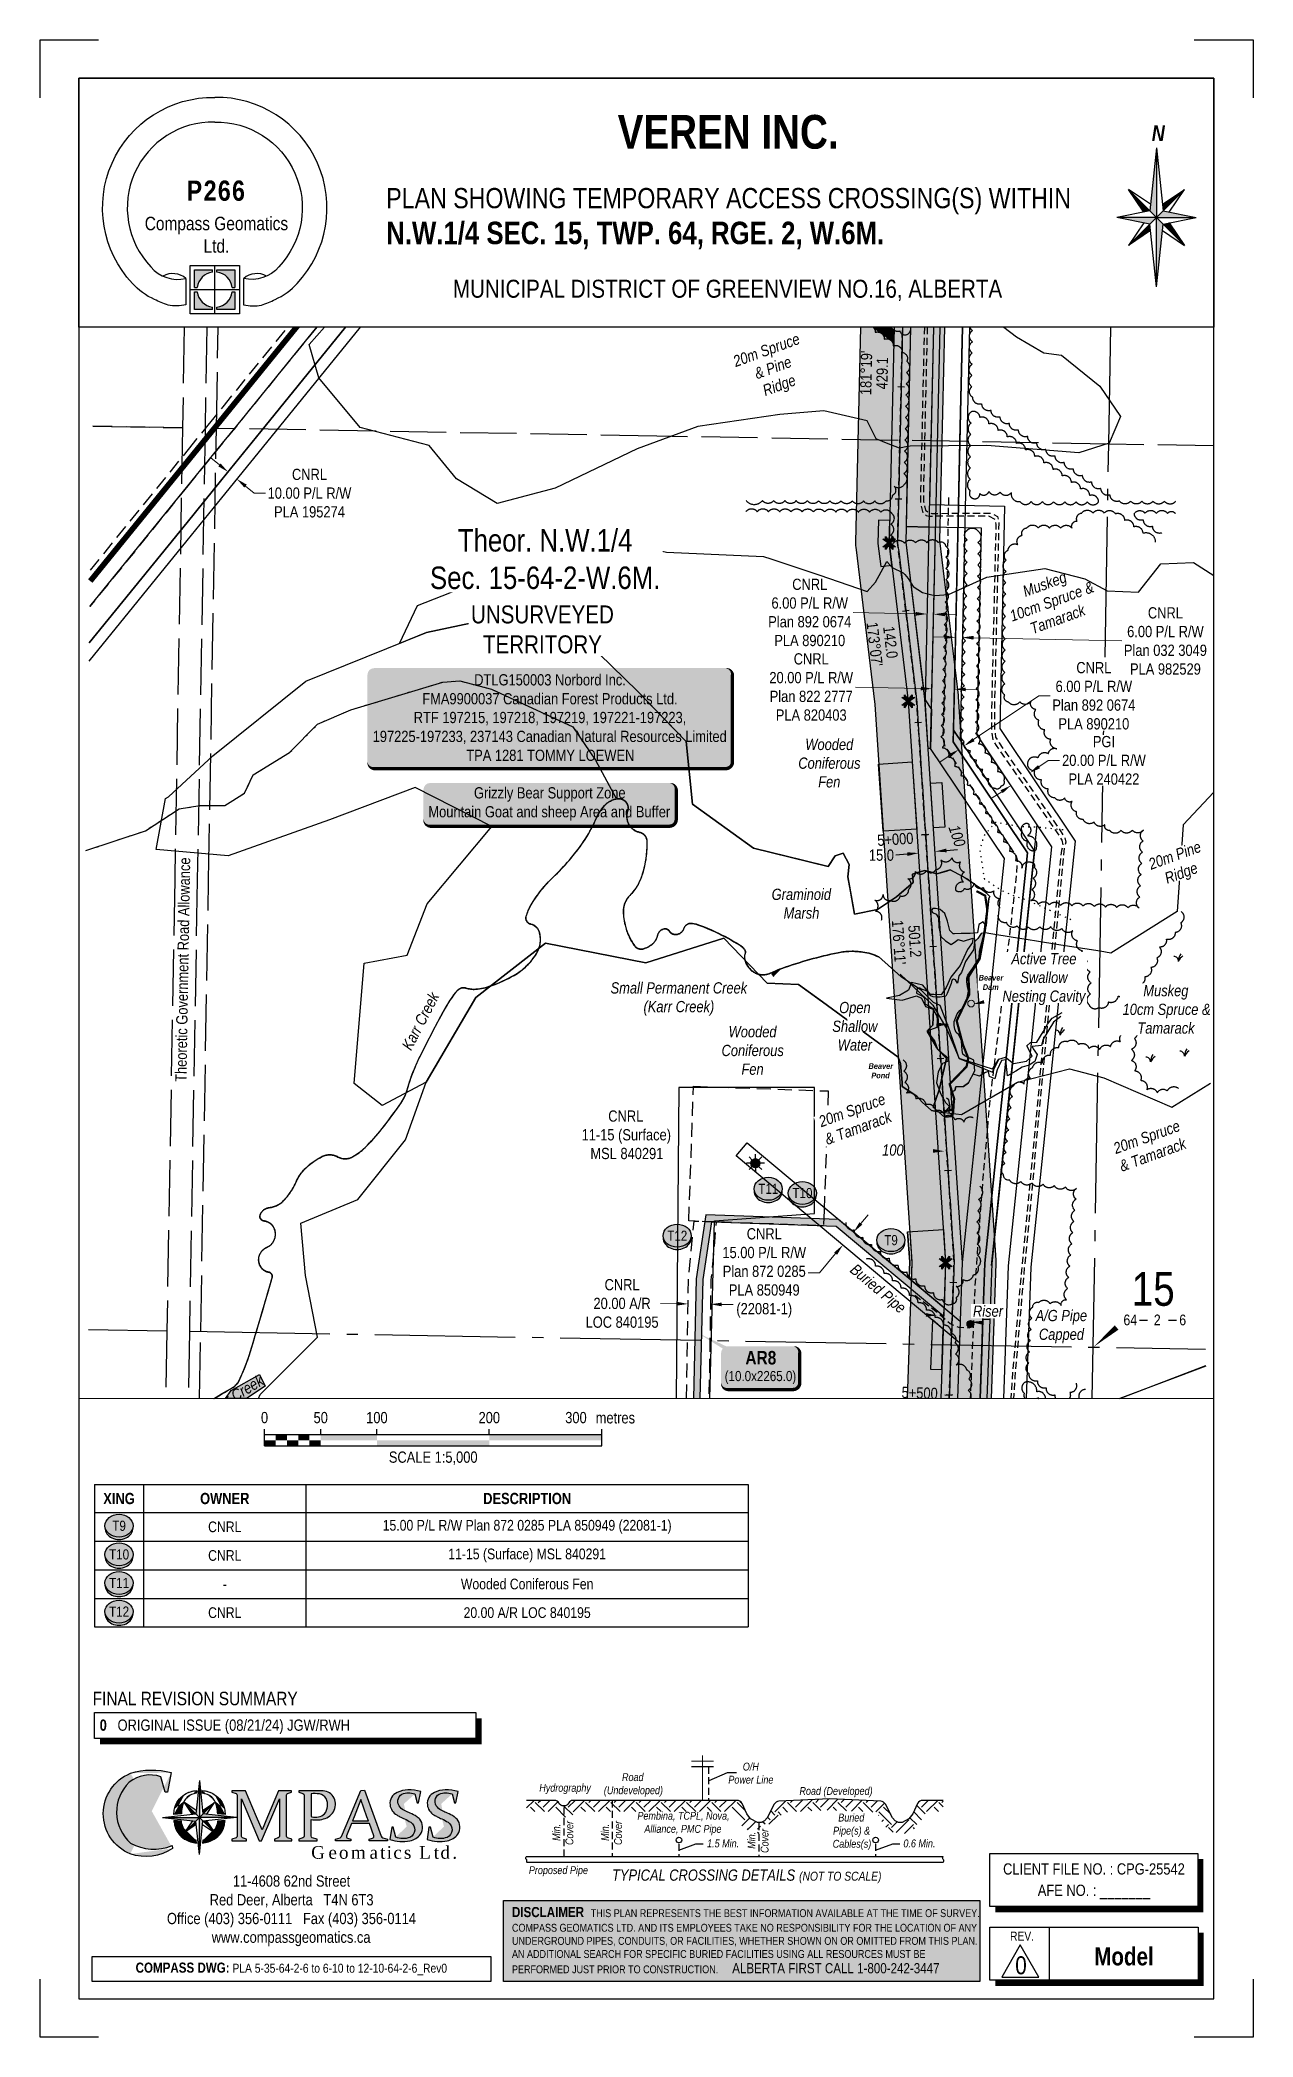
# Paper-space layout 'XING #24' of a CAD drawing. Extents: x -2321 to -1242, y 0 to 1778.
# The model-space entities are those that its viewports show. They can reach past a viewport. Long polylines and large blocks are cut down to what shows.
import ezdxf
from ezdxf.enums import TextEntityAlignment as Align

# ---------------------------------------------------------------- set-up
doc = ezdxf.new("R2010")
doc.units = 0
doc.header["$LTSCALE"] = 5
doc.header["$PDSIZE"] = 0.5
for name, pattern in [('0', [1, 1, 0]), ('foc-ACCESSROAD', [3.75, 2.5, -1.25]), ('foc-QUARTERLINE', [33, 25, -3, 2, -3]), ('foc-TIELINE', [1.875, 1.25, -0.625]), ('foc-TOPO', [1, 0.2, -0.8]), ('foc-UNSURVEYED', [12.5, 10, -2.5]), ('foc-WHEELTRACKS', [2, 0.4, -1.6]), ('UG_PIPE', [1.875, 1.25, -0.625])]:
    doc.linetypes.add(name, pattern=pattern)
doc.layers.get('Defpoints').update_dxf_attribs({"color": 9})
for name, color, linetype in [('10', 1, 'Continuous'), ('9', 3, 'Continuous'), ('AS-PIPE-AG', 44, 'Continuous'), ('AS-PIPE-UG', 44, 'UG_PIPE'), ('AS-PIPE-UG-T', 44, 'Continuous'), ('AS-ROADS', 254, 'Continuous'), ('AS-SYMBOL', 7, 'Continuous'), ('AS-UNDERLAY-H', 141, 'Continuous'), ('AS-WILDLIFE-BLOCK', 131, 'Continuous'), ('C-SYMBOL', 7, 'Continuous'), ('CG-BORDER', 2, 'Continuous'), ('CG-LOGO', 7, 'Continuous'), ('CG-NORTH', 7, 'Continuous'), ('CG-NOTES', 7, 'Continuous'), ('F-AR', 190, 'foc-ACCESSROAD'), ('F-RW', 190, 'Continuous'), ('F-WS', 190, 'foc-ACCESSROAD'), ('F-WS-S', 190, 'Continuous'), ('L-2', 7, 'Continuous'), ('L-BD', 7, 'Continuous'), ('L-MON', 1, 'Continuous'), ('L-ROAD-T', 7, 'Continuous'), ('L-SECLBL', 7, 'Continuous'), ('L-SECQ', 8, 'foc-QUARTERLINE'), ('L-UNS-T', 3, 'Continuous'), ('L-USEC', 7, 'foc-UNSURVEYED'), ('oil_and_gas_wells_pt', 7, 'Continuous'), ('P-BUFFER-H 100m', 191, 'Continuous'), ('P-BUFFER-H 30m', 51, 'Continuous'), ('P-CHAINAGE-CL', 201, 'foc-TIELINE'), ('P-CROSSINGS', 250, 'Continuous'), ('P-PROPOSED', 10, 'Continuous'), ('P-PROPOSED-H', 21, 'Continuous'), ('P-TEMP-BLOCKS', 250, 'Continuous'), ('P-TEMP-H', 41, 'Continuous'), ('P-TEMP_LOG DECK', 46, 'Continuous'), ('P-TEMP_WORKSPACE', 46, 'Continuous'), ('P-TXT', 4, 'Continuous'), ('P-WORKAREA', 113, 'Continuous'), ('P-WORKAREA-H', 111, 'Continuous'), ('S-1', 1, 'Continuous'), ('S-2', 2, 'Continuous'), ('T-BUSH', 110, '0'), ('T-BUSH-T', 110, 'Continuous'), ('T-CREEK', 160, 'Continuous'), ('T-GENERAL', 48, 'foc-TOPO'), ('T-SLOPE', 48, 'Continuous'), ('T-TIE', 201, 'foc-TIELINE'), ('T-VEGETATION CHANGE', 104, 'foc-TOPO'), ('T-WATER', 160, 'Continuous'), ('T-WATER-H', 133, 'Continuous'), ('T-WATER-P3', 160, 'foc-WHEELTRACKS'), ('T-WATER-T', 170, 'Continuous'), ('WETLAND', 143, 'Continuous'), ('WETLAND-T', 146, 'Continuous')]:
    doc.layers.add(name, color=color, linetype=linetype)
for name, color, linetype, lineweight in [('AS-GENERAL', 48, 'Continuous', 18), ('F-AR-T', 190, 'Continuous', 9), ('F-RW-T', 190, 'Continuous', 9), ('F-WS-T', 190, 'Continuous', 9), ('P-CHAINAGE-T', 201, 'Continuous', 18), ('T-TIE-T', 201, 'Continuous', 18)]:
    doc.layers.add(name, color=color, linetype=linetype, lineweight=lineweight)
doc.layers.add('P-100m WELL BORE BUFFER', color=7, linetype='Continuous', true_color=0xf5ffd6)
doc.styles.add('100L', font='ARIALN.TTF', dxfattribs={"height": 11})
doc.styles.add('175L', font='ARIALN.TTF', dxfattribs={"height": 20})
doc.styles.add('80', font='ARIALN.TTF', dxfattribs={"height": 10})
doc.styles.add('80CG', font='ARIALN.TTF', dxfattribs={"height": 10})
doc.styles.add('80L', font='ARIALN.TTF', dxfattribs={"height": 10})
doc.styles.add('80LS', font='ARIALNI.TTF', dxfattribs={"height": 10})
doc.styles.add('BOLD', font='ARIALNB.TTF')
doc.styles.add('Crossing', font='ARIALN.TTF', dxfattribs={"height": 10})
doc.styles.add('foc-LtypeFont', font='ARIALN.TTF', dxfattribs={"height": 7.35})
doc.styles.add('SIMPLEX', font='ARIALN.TTF')
doc.styles.get("Standard").update_dxf_attribs({"font": 'ARIALN.TTF'})
doc.linetypes.add('foc-TOPO-flowdirection-NOLINE', pattern='A,0,[">",foc-LtypeFont,S=0.3,R=0,X=0,Y=-0.945],-20,[">",foc-LtypeFont,S=0.3,R=0,X=0,Y=-0.945],0', length=20)
doc.dimstyles.new('Compass 5 000', dxfattribs={"dimscale": 5, "dimtxt": 9, "dimasz": 2, "dimexe": 0.2, "dimexo": 0.0625, "dimgap": 0.5, "dimtad": 0, "dimtih": 1, "dimtoh": 1, "dimzin": 0, "dimdsep": 46, "dimtxsty": '80CG', "dimcen": 0.1, "dimse1": 1, "dimse2": 1, "dimclrd": 256, "dimclrt": 256, "dimaunit": 1, "dimadec": 4, "dimazin": 0, "dimtfac": 0.06, "dimtofl": 0, "dimtmove": 0, "dimatfit": 1, "dimfxl": 0.2, "dimtolj": 1, "dimtzin": 0, "dimlwd": -1, "dimarcsym": 0})

psp = doc.layouts.new('XING #24')

# ---------------------------------------------------------------- texts
at = {"insert": (-2076.3, 1711.2), "char_height": 9, "attachment_point": 1, "style": '80L'}
psp.add_mtext_dynamic_manual_height_columns('\\pi269.16452;{\\fArial Narrow|b1|i0|c0|p34;\\H3.3333x;\\C14;VEREN INC.}\\P\\pi366.2952;\\P\\pi63.22971;{\\H2x;PLAN SHOWING TEMPORARY ACCESS CROSSING(S) WITHIN\\H0.11111x; \\P\\pi146.38145;\\fArial Narrow|b1|i0|c0|p34;\\H9.9999x;N.W.1/4 SEC. 15, TWP. 64, RGE. 2, W.6M.}\\P\\pi366.2952;\\P\\pi365.97665;{\\H0.22222x; \\P\\pi122.54015;\\H8.0001x;MUNICIPAL DISTRICT OF GREENVIEW NO.16, ALBERTA}', width=732.59, gutter_width=45, heights=[156.7], dxfattribs=at)
at = {"layer": 'CG-NOTES', "attachment_point": 1, "style": '80'}
for s, insert, char_height, width in [('\\pi77.33221;11-4608 62nd Street\\P\\pi56.72512;Red Deer, Alberta   T4N 6T3\\P\\pi18.6726;Office (403) 356-0111   Fax (403) 356-0114\\P\\pi58.50547;www.compassgeomatics.ca', (-2226.9, 143.9), 10, 257.83), ('\\pi37.09573;{\\fArial Narrow|b1|i0|c0|p34;\\H1.125x;\\C14;COMPASS DWG:} PLA 5-35-64-2-6 to 6-10 to 12-10-64-2-6_Rev0', (-2273.2, 66.3), 8, 350.451)]:
    psp.add_mtext(s, dxfattribs=dict(at, insert=insert, char_height=char_height, width=width))

msp = doc.modelspace()

# ---------------------------------------------------------------- texts
at = {"layer": 'AS-GENERAL', "insert": (421386.514, 6044089.874), "char_height": 9.99544, "attachment_point": 1, "style": '80L'}
msp.add_mtext_dynamic_manual_height_columns('\\pi0.04998;{\\fArial Narrow|b0|i1|c0|p34;A/G Pipe \\P\\pi3.00906;Capped}', width=45.64533, gutter_width=49.977, heights=[0], dxfattribs=at)
at = {"layer": 'AS-PIPE-UG-T', "insert": (421226.843, 6044131.995), "char_height": 9.99544, "attachment_point": 1, "rotation": 320.032958, "style": '80L'}
msp.add_mtext_dynamic_manual_height_columns('\\pi0.29884;{\\fArial Narrow|b0|i1|c0|p34;Buried Pipe}', width=59.00894, gutter_width=49.977, heights=[0], dxfattribs=at)
at = {"layer": 'Defpoints', "color": 2, "insert": (421237.758, 6044309.439), "char_height": 5, "attachment_point": 1, "style": '80L'}
msp.add_mtext_dynamic_manual_height_columns('\\pi0.1529;{\\fArial Narrow|b1|i1|c0|p34;Beaver \\P\\pi2.63414;Pond}', width=19.64072, gutter_width=50, heights=[0], dxfattribs=at)
at = {"layer": 'F-WS-T', "insert": (420981.908, 6044267.454), "char_height": 9.99539, "attachment_point": 1, "style": '80L'}
msp.add_mtext_dynamic_manual_height_columns('\\pi24.38732;CNRL\\P\\pi0.66361;11-15 (Surface)\\P\\pi8.49765;MSL 840291', width=78.95854, gutter_width=49.977, heights=[0], dxfattribs=at)
at = {"layer": 'L-BD', "color": 5, "style": '80L'}
for s, rotation, p in [("181°19'", 88.6779, (421235.78, 6044924.106)), ('429.1', 88.6779, (421250.019, 6044923.778)), ("173°07'", 276.8783, (421243.373, 6044682.583)), ('142.0', 276.8783, (421257.514, 6044684.289)), ("176°11'", 273.8097, (421264.958, 6044417.147)), ('501.2', 273.8097, (421279.17, 6044418.093))]:
    msp.add_text(s, height=9.9954, rotation=rotation, dxfattribs=at).set_placement(p, align=Align.MIDDLE)
at = {"layer": 'L-ROAD-T', "style": '80L'}
msp.add_text('Theoretic Government Road Allowance', height=9.99539, rotation=89.022928, dxfattribs=at).set_placement((420627.628, 6044392.798), align=Align.MIDDLE_CENTER)
at = {"layer": 'P-CHAINAGE-T', "style": '80L'}
for s, rotation, p in [('5+000', 3.818236, (421261.763, 6044508.921)), ('5+500', 357.962769, (421283.416, 6044015.978))]:
    msp.add_text(s, height=9.9954, rotation=rotation, dxfattribs=at).set_placement(p, align=Align.MIDDLE_CENTER)
at = {"layer": 'T-TIE-T', "style": '80LS'}
msp.add_text('100', height=9.9954, rotation=288.933156, dxfattribs=at).set_placement((421316.759, 6044511.974), align=Align.MIDDLE)
at = {"layer": 'T-TIE-T', "insert": (421250.008, 6044237.206), "char_height": 9.99544, "attachment_point": 1, "style": '80L'}
msp.add_mtext_dynamic_manual_height_columns('{\\fArial Narrow|b0|i1|c0|p34;100}', width=12.90549, gutter_width=49.977, heights=[0], dxfattribs=at)
at = {"layer": 'T-WATER-T', "char_height": 9.9954, "attachment_point": 1, "style": '80L'}
for width, gutter_width, insert, rotation in [(56.05645, 49.977, (420822.025, 6044324.728), 62.702482), (56.05708, 49.978, (420648.136, 6044003.857), 31.172252)]:
    msp.add_mtext_dynamic_manual_height_columns('{\\fArial Narrow|b0|i1|c0|p34;Karr Creek}', width=width, gutter_width=gutter_width, heights=[0], dxfattribs=dict(at, insert=insert, rotation=rotation))
at = {"layer": 'WETLAND-T', "char_height": 9.99544, "attachment_point": 1, "style": '80L'}
for s, insert in [('\\pi6.83406;{\\fArial Narrow|b0|i1|c0|p34;Wooded \\P\\pi0.56816;Coniferous \\P\\pi9.16246;Swamp}', (421099.325, 6045012.057)), ('\\pi6.83406;{\\fArial Narrow|b0|i1|c0|p34;Wooded \\P\\pi0.56816;Coniferous \\P\\pi18.27154;Fen}', (421174.833, 6044598.314))]:
    msp.add_mtext_dynamic_manual_height_columns(s, width=55.44304, gutter_width=49.977, heights=[0], dxfattribs=dict(at, insert=insert))
at = {"layer": 'WETLAND-T', "char_height": 10, "width": 55.46835, "attachment_point": 1, "style": '80L'}
for s, insert in [('\\pi1.5882;{\\fArial Narrow|b0|i1|c0|p34;Graminoid \\P\\pi12.23963;Marsh}', (421150.101, 6044464.875)), ('\\pi6.83718;{\\fArial Narrow|b0|i1|c0|p34;Wooded \\P\\pi0.56842;Coniferous\\P\\pi18.27988;Fen}', (421106.553, 6044342.545))]:
    msp.add_mtext(s, dxfattribs=dict(at, insert=insert))

# ---------------------------------------------------------------- blocks, each defined once
blk = doc.blocks.new('cg-north')
at = {"linetype": 'Continuous'}
for points in [[(-0.3, 62), (-6.2, 6), (-0.3, 0.1)], [(-25.2, 25), (-11.6, 4.9), (-6.2, 6)], [(24.6, 25), (5, 11.8), (5.6, 6)], [(-0.3, 0.1), (-35.5, 0.1), (-6.2, -5.8)], [(5.6, 6), (-0.3, 0.1), (34.9, 0.1)], [(5.6, -5.8), (-0.3, 0.1), (-0.3, -61.7)], [(-5.6, -11.5), (-6.2, -5.8), (-25.2, -24.8)], [(11, -4.7), (5.6, -5.8), (24.6, -24.8)]]:
    blk.add_hatch(color=14, dxfattribs=at).paths.add_polyline_path(points)
at = {"color": 14, "linetype": 'Continuous'}
for p, q in [((-0.3, 62), (-6.2, 6)), ((-0.3, 62), (-0.3, 0.1)), ((-0.3, 62), (5.6, 6)), ((-0.3, 0.1), (-25.2, 25)), ((-11.6, 4.9), (-25.2, 25)), ((-5.6, 11.8), (-25.2, 25)), ((-0.3, 0.1), (24.6, 25)), ((5, 11.8), (24.6, 25)), ((11, 4.9), (24.6, 25)), ((-6.2, 6), (-35.5, 0.1)), ((-0.3, 0.1), (-35.5, 0.1)), ((-6.2, -5.8), (-35.5, 0.1)), ((-0.3, 0.1), (-25.2, -24.8)), ((-0.3, 0.1), (24.6, -24.8)), ((-0.3, -61.7), (-0.3, 0.1)), ((-0.3, 0.1), (34.9, 0.1)), ((5.6, 6), (34.9, 0.1)), ((5.6, -5.8), (34.9, 0.1)), ((-11.6, -4.7), (-25.2, -24.8)), ((-5.6, -11.5), (-25.2, -24.8)), ((-0.3, -61.7), (-6.2, -5.8)), ((-0.3, -61.7), (5.6, -5.8)), ((5, -11.5), (24.6, -24.8)), ((10.9, -4.5), (11, -4.7)), ((11, -4.7), (24.6, -24.8))]:
    blk.add_line(p, q, dxfattribs=at)
at = {"color": 14, "linetype": 'Continuous', "insert": (-10.2, 82), "char_height": 14, "width": 22.782, "attachment_point": 1, "style": '80CG'}
blk.add_mtext('\\pi5.63716;{\\fArial Narrow|b1|i1|c0|p34;N}', dxfattribs=at)
blk = doc.blocks.new('*U59')
at = {"layer": 'Defpoints'}
for p, q in [((0, 1778), (52.2, 1778)), ((0, 1726.5), (0, 1778)), ((1027.2, 1778), (1079.5, 1778)), ((1079.5, 1778), (1079.5, 1726.5)), ((0, 0), (0, 51.5)), ((1079.5, 51.5), (1079.5, 0)), ((52.2, 0), (0, 0)), ((1079.5, 0), (1027.2, 0))]:
    blk.add_line(p, q, dxfattribs=at)
at = {"layer": 'S-1'}
for p, q in [((0, 1778), (0, 1778)), ((1079.5, 1778), (1079.5, 1778)), ((0, 0), (0, 0)), ((1079.5, 0), (1079.5, 0))]:
    blk.add_line(p, q, dxfattribs=at)
at = {"layer": 'S-2'}
blk.add_lwpolyline([(34.7, 34), (1044.7, 34), (1044.7, 1744), (34.7, 1744)], close=True, dxfattribs=at)
at = {"style": '80', "flags": 1}
blk.add_attdef('PAGENUMBER', (52.2, 51.5), '', height=10, rotation=90, dxfattribs=at)
blk = doc.blocks.new('c_logo')
h = blk.add_hatch(color=256)
edge = h.paths.add_edge_path()
edge.add_arc((-141.8, -18.9), 63, 74.1661, 107.5113, ccw=False)
edge.add_line((-124.6, 41.7), (-127.8, 24.4))
edge.add_line((-127.8, 24.4), (-129.9, 24.3))
edge.add_line((-129.9, 24.3), (-133.7, 38))
edge.add_arc((-143.5, 10.5), 29.1, 70.3832, 129.1598)
edge.add_arc((-136.2, 6.6), 36.9, 134.0613, 228.3206)
edge.add_arc((-139.8, 16.8), 43.2, 241.0325, 291.7344)
edge.add_line((-123.8, -23.3), (-123.3, -25.7))
edge.add_arc((-147.3, 10.4), 43.4, 251.5179, 303.5841, ccw=False)
edge.add_arc((-146.1, 5.2), 38.8, 112.1026, 247.4698, ccw=False)
h = blk.add_hatch(color=256)
edge = h.paths.add_edge_path()
edge.add_arc((-89, 1.8), 33.4, 166.6682, 175.6601, ccw=False)
edge.add_arc((-102.3, 5.6), 19.6, 121.6531, 168.6953, ccw=False)
edge.add_arc((-99.6, 0.9), 25, 95.0736, 121.1383, ccw=False)
edge.add_line((-101.8, 25.8), (-102.1, 23.3))
edge.add_arc((-99.9, 6.4), 17.1, 97.444, 127.0912)
edge.add_arc((-98.7, 8.4), 16.4, 134.7148, 171.0442)
edge.add_arc((-73.8, 3.2), 41.8, 169.3159, 177.5034)
edge.add_line((-115.5, 5), (-122.3, 4.3))
at = {"linetype": 'Continuous'}
for points in [[(-99.4, 34.7), (-102.5, 4.9), (-99.4, 1.7)], [(-99.4, 1.7), (-132.4, 1.7), (-102.5, -1.4)], [(-112.7, 15), (-105.6, 4.5), (-102.5, 4.9)], [(-96.3, 4.9), (-99.4, 1.7), (-66.4, 1.7)], [(-96.3, -1.4), (-99.4, 1.7), (-99.4, -31.3)], [(-86.1, 15), (-96.6, 7.9), (-96.3, 4.9)], [(-102.2, -4.5), (-102.5, -1.4), (-112.7, -11.6)], [(-93.2, -1.1), (-96.3, -1.4), (-86.1, -11.6)]]:
    blk.add_hatch(color=14, dxfattribs=at).paths.add_polyline_path(points)
h = blk.add_hatch(color=256)
edge = h.paths.add_edge_path()
edge.add_arc((-99.1, 0.9), 25, 58.8617, 85.0803, ccw=False)
edge.add_arc((-96.4, 5.6), 19.6, 11.3047, 58.3469, ccw=False)
edge.add_arc((-109.7, 1.8), 33.4, 4.3278, 13.3318, ccw=False)
edge.add_line((-76.4, 4.3), (-83.2, 5))
edge.add_arc((-124.9, 3.2), 41.8, 2.487, 10.6841)
edge.add_arc((-100.1, 8.4), 16.4, 8.9558, 45.2852)
edge.add_arc((-98.8, 6.4), 17.1, 52.9088, 82.7833)
edge.add_line((-96.7, 23.3), (-97, 25.8))
h = blk.add_hatch(color=256)
edge = h.paths.add_edge_path()
edge.add_line((-48.6, 2.5), (-58.3, 25.6))
edge.add_line((-58.3, 25.6), (-70.6, 25.6))
edge.add_line((-70.6, 25.6), (-70.6, 24.2))
edge.add_line((-70.6, 24.2), (-66.8, 23))
edge.add_arc((-67.2, 21.6), 1.5, 0, 72.6157, ccw=False)
edge.add_line((-65.7, 21.6), (-65.7, 2.5))
edge.add_line((-65.7, 2.5), (-65.7, -14.9))
edge.add_arc((-67.2, -14.9), 1.5, -73.424, 0, ccw=False)
edge.add_line((-66.8, -16.3), (-70.5, -17.4))
edge.add_line((-70.5, -17.4), (-70.5, -18.9))
edge.add_line((-70.5, -18.9), (-57.6, -18.9))
edge.add_line((-57.6, -18.9), (-57.6, -17.5))
edge.add_line((-57.6, -17.5), (-61.1, -16.4))
edge.add_arc((-60.6, -15), 1.5, 180, 252.4646, ccw=False)
edge.add_line((-62.1, -15), (-62.1, 2.5))
edge.add_line((-62.1, 2.5), (-62.1, 18.4))
edge.add_line((-62.1, 18.4), (-46.4, -18.9))
edge.add_line((-46.4, -18.9), (-44.1, -18.9))
edge.add_line((-44.1, -18.9), (-35, 2.5))
edge.add_line((-35, 2.5), (-28.3, 18.3))
edge.add_line((-28.3, 18.3), (-28.3, 2.5))
edge.add_line((-28.3, 2.5), (-28.3, -15))
edge.add_arc((-29.8, -15), 1.5, -73.424, 0, ccw=False)
edge.add_line((-29.4, -16.4), (-32.7, -17.4))
edge.add_line((-32.7, -17.4), (-32.7, -18.9))
edge.add_line((-32.7, -18.9), (-17.3, -18.9))
edge.add_line((-17.3, -18.9), (-17.3, -17.5))
edge.add_line((-17.3, -17.5), (-21, -16.3))
edge.add_arc((-20.5, -14.9), 1.5, 180, 252.4646, ccw=False)
edge.add_line((-22, -14.9), (-22, 2.5))
edge.add_line((-22, 2.5), (-22, 21.7))
edge.add_arc((-20.5, 21.7), 1.5, 107.3843, 180, ccw=False)
edge.add_line((-21, 23.1), (-17.4, 24.2))
edge.add_line((-17.4, 24.2), (-17.4, 25.6))
edge.add_line((-17.4, 25.6), (-29.1, 25.6))
edge.add_line((-29.1, 25.6), (-38.8, 2.5))
edge.add_line((-38.8, 2.5), (-43.7, -9.1))
edge.add_line((-43.7, -9.1), (-48.6, 2.5))
h = blk.add_hatch(color=256)
h.paths.add_polyline_path([(7.6, 25.6), (-11.1, 25.6), (-11.1, 24.2), (-7.3, 23, -0.326805), (-6.3, 21.6), (-6.3, -14.9, -0.331803), (-7.4, -16.3), (-11.1, -17.4), (-11.1, -18.9), (5.3, -18.9), (5.3, -17.5), (1, -16.2, -0.327162), (0, -14.7), (0, 0, 0.135693), (12.6, 1, 0.518306), (18.8, 21.8, 0.201798)])
h.paths.add_polyline_path([(0, 22.9, -0.05909), (7.3, 22.8, -0.236459), (13.3, 18.7, -0.297964), (11.9, 5.1, -0.269959), (0.5, 2.5, -0.011455), (0, 2.6)], flags=16)
h = blk.add_hatch(color=256)
h.paths.add_polyline_path([(47.4, 26.1), (44.1, 25.8), (34.4, 2.5), (27.1, -15, -0.225541), (25.7, -16.2), (21.8, -17.4), (21.8, -18.9), (34.7, -18.9), (35.3, -18.9), (35.3, -17.5), (32.4, -16.6, -0.43446), (31.4, -14.6), (35.8, -3.6), (51.8, -3.6), (55.7, -14.5, -0.430441), (54.7, -16.5), (51.5, -17.4), (51.5, -18.9), (67.8, -18.9), (67.8, -17.5), (63.9, -16.3, -0.232291), (62.4, -14.9), (56.1, 2.5)])
h.paths.add_polyline_path([(44.1, 17.7), (49.6, 2.5), (50.9, -1.1), (36.8, -1.1), (38.2, 2.5)], flags=16)
h = blk.add_hatch(color=256)
edge = h.paths.add_edge_path()
edge.add_arc((103.3, 50.8), 54.1, 243.1997, 248.1345)
edge.add_arc((69.9, -30.2), 33.5, 55.7647, 66.7239, ccw=False)
edge.add_arc((84.5, -9), 7.7, -65.6478, 57.1428, ccw=False)
edge.add_arc((81.8, 0.7), 17.7, 248.3428, 289.4425, ccw=False)
edge.add_line((75.3, -15.8), (73.1, -6.7))
edge.add_line((73.1, -6.7), (71.7, -6.9))
edge.add_line((71.7, -6.9), (70.1, -17.8))
edge.add_arc((81.2, 14.2), 33.9, 250.8905, 281.4155)
edge.add_arc((84.6, -3.1), 16.2, 281.7683, 321.9948)
edge.add_arc((87.3, -7), 11.8, 328.8789, 398.35)
edge.add_arc((79.7, -17.6), 24.7, 46.7096, 54.4302)
edge.add_arc((79.7, -17.6), 24.7, 54.4302, 70.3091)
edge.add_arc((139.4, 119.6), 125, 243.6166, 245.7228, ccw=False)
edge.add_arc((89.5, 20.6), 14.2, 223.2297, 246.3738, ccw=False)
edge.add_arc((84.7, 16.1), 7.62, 121.2723, 223.353, ccw=False)
edge.add_arc((86.6, 7.5), 16.2, 69.6826, 111.1397, ccw=False)
edge.add_line((92.2, 22.7), (94.3, 14.7))
edge.add_line((94.3, 14.7), (95.6, 14.9))
edge.add_line((95.6, 14.9), (97.6, 24.9))
edge.add_arc((87.2, -14.4), 40.7, 75.2956, 91.6843)
edge.add_arc((86, 5.6), 20.7, 89.7518, 117.221)
edge.add_arc((80.5, 14.4), 10.4, 112.8657, 186.9967)
edge.add_arc((81.9, 14.2), 11.8, 185.0082, 240.0685)
edge.add_arc((103.3, 50.8), 54.1, 239.829, 243.1997)
h = blk.add_hatch(color=256)
edge = h.paths.add_edge_path()
edge.add_arc((136.5, 50.8), 54.1, 243.1997, 248.1345)
edge.add_arc((103.1, -30.2), 33.5, 55.7647, 66.7239, ccw=False)
edge.add_arc((117.7, -9), 7.7, -65.6478, 57.1428, ccw=False)
edge.add_arc((115, 0.7), 17.7, 248.3428, 289.4425, ccw=False)
edge.add_line((108.5, -15.8), (106.3, -6.7))
edge.add_line((106.3, -6.7), (104.8, -6.9))
edge.add_line((104.8, -6.9), (103.3, -17.8))
edge.add_arc((114.4, 14.2), 33.9, 250.8905, 281.4155)
edge.add_arc((117.8, -3.1), 16.2, 281.7683, 321.9948)
edge.add_arc((120.5, -7), 11.8, 328.8789, 398.35)
edge.add_arc((112.8, -17.6), 24.7, 46.7096, 54.4302)
edge.add_arc((112.8, -17.6), 24.7, 54.4302, 70.3091)
edge.add_arc((172.5, 119.6), 125, 243.6166, 245.7228, ccw=False)
edge.add_arc((122.7, 20.6), 14.2, 223.2297, 246.3738, ccw=False)
edge.add_arc((117.9, 16.1), 7.62, 121.2723, 223.353, ccw=False)
edge.add_arc((119.8, 7.5), 16.2, 69.6826, 111.1397, ccw=False)
edge.add_line((125.4, 22.7), (127.5, 14.7))
edge.add_line((127.5, 14.7), (128.8, 14.9))
edge.add_line((128.8, 14.9), (130.8, 24.9))
edge.add_arc((120.4, -14.4), 40.7, 75.2956, 91.6843)
edge.add_arc((119.2, 5.6), 20.7, 89.7518, 117.221)
edge.add_arc((113.7, 14.4), 10.4, 112.8657, 186.9967)
edge.add_arc((115.1, 14.2), 11.8, 185.0082, 240.0685)
edge.add_arc((136.5, 50.8), 54.1, 239.829, 243.1997)
h = blk.add_hatch(color=256)
edge = h.paths.add_edge_path()
edge.add_arc((-89, 3), 33.4, 186.7164, 193.3318)
edge.add_arc((-102.3, -0.8), 19.6, 191.3047, 238.3469)
edge.add_arc((-99.6, 3.9), 25, 238.8617, 264.5936)
edge.add_line((-102, -21), (-102.2, -18.5))
edge.add_arc((-99.9, -1.6), 17.1, 232.9088, 262.0641, ccw=False)
edge.add_arc((-98.7, -3.6), 16.4, 188.9558, 225.2852, ccw=False)
edge.add_arc((-73.8, 1.6), 41.8, 184.3813, 190.6841, ccw=False)
edge.add_line((-115.5, -1.6), (-122.2, -0.9))
h = blk.add_hatch(color=256)
edge = h.paths.add_edge_path()
edge.add_arc((-124.9, 1.6), 41.8, 349.3159, 355.6284, ccw=False)
edge.add_arc((-100.1, -3.6), 16.4, 314.7148, 351.0442, ccw=False)
edge.add_arc((-98.8, -1.6), 17.1, 277.7082, 307.0912, ccw=False)
edge.add_line((-96.5, -18.5), (-96.8, -21))
edge.add_arc((-99.1, 3.9), 25, 275.2524, 301.1383)
edge.add_arc((-96.4, -0.8), 19.6, 301.6531, 348.6953)
edge.add_arc((-109.7, 3), 33.4, 346.6682, 353.2958)
edge.add_line((-76.6, -0.9), (-83.3, -1.6))
at = {"color": 14, "linetype": 'Continuous'}
for p, q in [((-99.4, 34.7), (-102.5, 4.9)), ((-99.4, 34.7), (-99.4, 1.7)), ((-99.4, 34.7), (-96.3, 4.9)), ((-132.4, 1.7), (-102.5, 4.9)), ((-132.4, 1.7), (-102.5, -1.4)), ((-132.4, 1.7), (-99.4, 1.7)), ((-99.4, 1.7), (-112.7, 15)), ((-105.6, 4.5), (-112.7, 15)), ((-102.2, 7.9), (-112.7, 15)), ((-99.4, 1.7), (-112.7, -11.6)), ((-99.4, 1.7), (-86.1, 15)), ((-66.4, 1.7), (-99.4, 1.7)), ((-99.4, 1.7), (-86.1, -11.6)), ((-99.4, -31.3), (-99.4, 1.7)), ((-96.6, 7.9), (-86.1, 15)), ((-66.4, 1.7), (-96.3, 4.9)), ((-66.4, 1.7), (-96.3, -1.4)), ((-93.2, 4.5), (-86.1, 15)), ((-105.6, -1.1), (-112.7, -11.6)), ((-102.2, -4.5), (-112.7, -11.6)), ((-99.4, -31.3), (-102.5, -1.4)), ((-99.4, -31.3), (-96.3, -1.4)), ((-96.6, -4.5), (-86.1, -11.6)), ((-93.2, -1.1), (-86.1, -11.6))]:
    blk.add_line(p, q, dxfattribs=at)
at = {"flags": 128}
for points in [[(-160.8, 41.1, -0.146532), (-124.6, 41.7), (-127.8, 24.4), (-129.9, 24.3), (-133.7, 38, 0.262236), (-161.9, 33.1, 0.436158), (-160.8, -21, 0.22491), (-123.8, -23.3), (-123.3, -25.7, -0.231173), (-161, -30.7, -0.670499)], [(-122.3, 4.3, -0.039254), (-121.5, 9.5, -0.208192), (-112.6, 22.3, -0.114221), (-101.8, 25.8), (-102.1, 23.3, 0.130087), (-110.2, 20, 0.159858), (-114.8, 10.9, 0.03574), (-115.5, 5)], [(-97, 25.8, -0.114902), (-86.2, 22.3, -0.208192), (-77.2, 9.5, -0.039307), (-76.4, 4.3), (-83.2, 5, 0.035782), (-83.9, 10.9, 0.159858), (-88.5, 20, 0.131095), (-96.7, 23.3)], [(-48.6, 2.5), (-58.3, 25.6), (-70.6, 25.6), (-70.6, 24.2), (-66.8, 23, -0.327892), (-65.7, 21.6), (-65.7, 2.5), (-65.7, -14.9, -0.331803), (-66.8, -16.3), (-70.5, -17.4), (-70.5, -18.9), (-57.6, -18.9), (-57.6, -17.5), (-61.1, -16.4, -0.327162), (-62.1, -15), (-62.1, 2.5), (-62.1, 18.4), (-46.4, -18.9), (-44.1, -18.9), (-35, 2.5), (-28.3, 18.3), (-28.3, 2.5), (-28.3, -15, -0.331803), (-29.4, -16.4), (-32.7, -17.4), (-32.7, -18.9), (-17.3, -18.9), (-17.3, -17.5), (-21, -16.3, -0.327162), (-22, -14.9), (-22, 2.5), (-22, 21.7, -0.327892), (-21, 23.1), (-17.4, 24.2), (-17.4, 25.6), (-29.1, 25.6), (-38.8, 2.5), (-43.7, -9.1)], [(78.9, 2.5, 0.021535), (83.1, 0.5, -0.047855), (88.7, -2.5, -0.593701), (87.7, -16, -0.181278), (75.3, -15.8), (73.1, -6.7), (71.7, -6.9), (70.1, -17.8, 0.133984), (87.9, -19, 0.177346), (97.4, -13.1, 0.312763), (96.6, 0.4, 0.0337), (94, 2.5, 0.069396), (88, 5.6, -0.00919), (83.8, 7.6, -0.10133), (79.2, 10.9, -0.477408), (80.8, 22.6, -0.18289), (92.2, 22.7), (94.3, 14.7), (95.6, 14.9), (97.6, 24.9, 0.071631), (86.1, 26.3, 0.120434), (76.5, 24, 0.335231), (70.2, 13.1, 0.244978), (76.1, 4, 0.014709)], [(112.1, 2.5, 0.021535), (116.3, 0.5, -0.047855), (121.9, -2.5, -0.593701), (120.9, -16, -0.181278), (108.5, -15.8), (106.3, -6.7), (104.8, -6.9), (103.3, -17.8, 0.133984), (121.1, -19, 0.177346), (130.6, -13.1, 0.312763), (129.8, 0.4, 0.0337), (127.2, 2.5, 0.069396), (121.2, 5.6, -0.00919), (117, 7.6, -0.10133), (112.4, 10.9, -0.477408), (113.9, 22.6, -0.18289), (125.4, 22.7), (127.5, 14.7), (128.8, 14.9), (130.8, 24.9, 0.071631), (119.2, 26.3, 0.120434), (109.7, 24, 0.335231), (103.4, 13.1, 0.244978), (109.3, 4, 0.014709)], [(-122.2, -0.9, 0.028873), (-121.5, -4.7, 0.208192), (-112.6, -17.5, 0.11275), (-102, -21), (-102.2, -18.5, -0.127905), (-110.2, -15.2, -0.159858), (-114.8, -6.1, -0.027508), (-115.5, -1.6)], [(-83.3, -1.6, -0.02755), (-83.9, -6.1, -0.159858), (-88.5, -15.2, -0.128915), (-96.5, -18.5), (-96.8, -21, 0.113431), (-86.2, -17.5, 0.208192), (-77.2, -4.7, 0.028926), (-76.6, -0.9)]]:
    blk.add_lwpolyline(points, format="xyb", close=True, dxfattribs=at)
for points in [[(-11.1, -18.9), (5.3, -18.9), (5.3, -17.5), (1, -16.2, -0.327162), (0, -14.7), (0, 0, 0.135693), (12.6, 1, 0.518306), (18.8, 21.8, 0.201798), (7.6, 25.6), (-11.1, 25.6), (-11.1, 24.2), (-7.3, 23, -0.326805), (-6.3, 21.6), (-6.3, -14.9, -0.331803), (-7.4, -16.3), (-11.1, -17.4), (-11.1, -18.9), (1.8, -18.9)], [(0.5, 2.5, 0.269959), (11.9, 5.1, 0.297964), (13.3, 18.7, 0.236459), (7.3, 22.8, 0.05909), (0, 22.9), (0, 2.6, 0.011455), (0.5, 2.5, 0.011455)], [(34.7, -18.9), (21.8, -18.9), (21.8, -17.4), (25.7, -16.2, 0.225541), (27.1, -15), (34.4, 2.5), (44.1, 25.8), (47.4, 26.1), (56.1, 2.5), (62.4, -14.9, 0.232291), (63.9, -16.3), (67.8, -17.5), (67.8, -18.9), (51.5, -18.9), (51.5, -17.4), (54.7, -16.5, 0.430441), (55.7, -14.5), (51.8, -3.6), (35.8, -3.6), (31.4, -14.6, 0.43446), (32.4, -16.6), (35.3, -17.5), (35.3, -18.9), (21.8, -18.9)]]:
    blk.add_lwpolyline(points, format="xyb", dxfattribs=at)
blk.add_lwpolyline([(50.9, -1.1), (49.6, 2.5), (44.1, 17.7), (38.2, 2.5), (36.8, -1.1)], close=True, dxfattribs=at)
at = {"insert": (0, -23.7), "char_height": 11.25, "width": 132.416, "attachment_point": 1, "style": '80CG'}
blk.add_mtext('{\\fBook Antiqua|b0|i0|c0|p18;\\T1.25;Geomatics Ltd.}', dxfattribs=at)
blk = doc.blocks.new('STAMP')
at = {"linetype": 'Continuous'}
h = blk.add_hatch(color=256, dxfattribs=at)
h.dxf.hatch_style = 1
h.paths.add_polyline_path([(-3.5, -57.3), (-3.5, -55.2), (-19.4, -55.2), (-19.4, -70.8), (-17, -70.8, -0.341095)])
h.paths.add_polyline_path([(14.1, -70.8), (16.5, -70.8), (16.5, -55.2), (0.5, -55.2), (0.5, -57.3, -0.341095)])
h.paths.add_polyline_path([(0.5, -88.4), (0.5, -90.4), (16.5, -90.4), (16.5, -74.8), (14.1, -74.8, -0.341095)])
h.paths.add_polyline_path([(-17, -74.8), (-19.4, -74.8), (-19.4, -90.4), (-3.5, -90.4), (-3.5, -88.4, -0.341095)])
for p, q in [((-1.5, -94.4), (-1.5, -51.2)), ((-19.4, -70.8), (-17, -70.8)), ((-3.5, -57.3), (-3.5, -55.2)), ((0.5, -57.3), (0.5, -55.2)), ((14.1, -70.8), (16.5, -70.8)), ((-23.4, -72.8), (20.5, -72.8)), ((-19.4, -74.8), (-17, -74.8)), ((-3.5, -90.4), (-3.5, -88.4)), ((0.5, -90.4), (0.5, -88.4)), ((14.1, -74.8), (16.5, -74.8))]:
    blk.add_line(p, q, dxfattribs=at)
at = {"linetype": 'Continuous', "flags": 128}
for points in [[(-1.5, 76.4, 0.665153), (-58.4, -52.5, 0.284669), (-27.2, -62.8), (-27.2, -86.2, -0.121434), (-43, -86.6, -0.034119), (-55.1, -81.5, -0.115846), (-74.8, -67.2, -0.661414), (-1.5, 98.4, 0.661414)], [(-1.5, 76.4, -0.665153), (55.5, -52.5, -0.284669), (24.2, -62.8), (24.2, -86.2, 0.121434), (40.1, -86.6, 0.034119), (52.2, -81.5, 0.115846), (71.9, -67.2, 0.661414), (-1.5, 98.4, -0.661414)]]:
    blk.add_lwpolyline(points, format="xyb", dxfattribs=at)
at = {"linetype": 'Continuous'}
blk.add_lwpolyline([(20.5, -94.4), (-23.4, -94.4), (-23.4, -51.2), (20.5, -51.2)], close=True, dxfattribs=at)
for points in [[(-19.4, -70.8), (-19.4, -55.2), (-3.5, -55.2)], [(0.5, -55.2), (16.5, -55.2), (16.5, -70.8)], [(-3.5, -90.4), (-19.4, -90.4), (-19.4, -74.8)], [(16.5, -74.8), (16.5, -90.4), (0.5, -90.4)]]:
    blk.add_lwpolyline(points, dxfattribs=at)
for centre, radius, start, end in [((-38.8, -76.5), 18, 49.7767, 119.1818), ((-1.5, -72.8), 15.7, 97.3315, 172.6685), ((-1.5, -72.8), 15.7, 7.3315, 82.6685), ((35.9, -76.5), 18, 60.8182, 130.2233), ((-1.5, -72.8), 15.7, 187.3315, 262.6685), ((-1.5, -72.8), 15.7, 277.3315, 352.6685)]:
    blk.add_arc(centre, radius, start, end, dxfattribs=at)
at = {"linetype": 'Continuous', "attachment_point": 5, "style": '80CG'}
for s, width, insert, char_height in [('{\\fArial Narrow|b1|i0|c0|p34;\\T1.1;P266}', 51.54, (0, 15.2), 18), ('Compass Geomatics\\PLtd.', 127.184, (0, -24), 12)]:
    blk.add_mtext_dynamic_manual_height_columns(s, width=width, gutter_width=45, heights=[0], dxfattribs=dict(at, insert=insert, char_height=char_height))
blk = doc.blocks.new('*U323')
at = {"layer": 'CG-NOTES'}
h = blk.add_hatch(dxfattribs=at)
h.set_pattern_fill('EARTH', color=256, scale=2.5, angle=45)
h.set_pattern_definition([(45, (-342.701, 88.198), (2e-15, 22.45064), [15.875, -15.875]), (45, (-346.91, 92.408), (2e-15, 22.45064), [15.875, -15.875]), (45, (-351.12, 96.617), (2e-15, 22.45064), [15.875, -15.875]), (135, (-351.12, 99.424), (-22.45064, 2e-15), [15.875, -15.875]), (135, (-346.91, 103.633), (-22.45064, 2e-15), [15.875, -15.875]), (135, (-342.701, 107.843), (-22.45064, 2e-15), [15.875, -15.875])])
edge = h.paths.add_edge_path()
edge.add_line((15.1, 1.3), (15.1, 3.7))
edge.add_line((15.1, 3.7), (22.6, 3.7))
edge.add_line((22.6, 3.7), (22.6, -1.3))
edge.add_line((22.6, -1.3), (25.5, -1.3))
edge.add_line((25.5, -1.3), (25.5, 7.1))
edge.add_line((25.5, 7.1), (34.7, 7.1))
edge.add_line((34.7, 7.1), (34.7, 1.6))
edge.add_line((34.7, 1.6), (35.1, 1.8))
edge.add_line((35.1, 1.8), (39.6, 7.4))
edge.add_line((39.6, 7.4), (45, 17.7))
edge.add_line((45, 17.7), (87, 19.7))
edge.add_line((87, 19.7), (129, 17.7))
edge.add_line((129, 17.7), (134.5, 7.4))
edge.add_line((134.5, 7.4), (139, 1.8))
edge.add_line((139, 1.8), (146, -1.3))
edge.add_line((146, -1.3), (153.7, -1.3))
edge.add_line((153.7, -1.3), (164.1, 3.9))
edge.add_line((164.1, 3.9), (169.5, 11.1))
edge.add_line((169.5, 11.1), (172.9, 18.3))
edge.add_line((172.9, 18.3), (188, 18.3))
edge.add_line((188, 18.3), (188, 28.3))
edge.add_line((188, 28.3), (169.7, 28.3))
edge.add_arc((169.7, 23.3), 5, 90, 154.7868)
edge.add_line((165.2, 25.5), (160.9, 16.3))
edge.add_line((160.9, 16.3), (157.5, 11.8))
edge.add_line((157.5, 11.8), (151.3, 8.7))
edge.add_line((151.3, 8.7), (148.2, 8.7))
edge.add_line((148.2, 8.7), (145.3, 10))
edge.add_line((145.3, 10), (142.9, 12.9))
edge.add_line((142.9, 12.9), (136.5, 24.9))
edge.add_arc((132.1, 22.6), 5, 27.9925, 87.3009)
edge.add_line((132.3, 27.6), (87, 29.7))
edge.add_line((87, 29.7), (41.7, 27.6))
edge.add_arc((42, 22.6), 5, 92.6991, 152.0075)
edge.add_line((37.6, 24.9), (31.2, 12.9))
edge.add_line((31.2, 12.9), (28.8, 10))
edge.add_line((28.8, 10), (25.9, 8.7))
edge.add_line((25.9, 8.7), (22.7, 8.7))
edge.add_line((22.7, 8.7), (16.6, 11.8))
edge.add_line((16.6, 11.8), (13.2, 16.3))
edge.add_line((13.2, 16.3), (8.9, 25.5))
edge.add_arc((4.4, 23.3), 5, 25.2132, 90)
edge.add_line((4.4, 28.3), (-141.6, 28.3))
edge.add_arc((-141.6, 24.3), 4, 90, 153.6122)
edge.add_arc((-149.7, 28.3), 5, 206.3878, 333.6122, ccw=False)
edge.add_arc((-157.8, 24.3), 4, 26.3878, 90)
edge.add_line((-157.8, 28.3), (-182.8, 28.3))
edge.add_line((-182.8, 28.3), (-182.8, 18.3))
edge.add_line((-182.8, 18.3), (-160.9, 18.3))
edge.add_arc((-149.7, 28.3), 15, 221.8103, 318.1897)
edge.add_line((-138.5, 18.3), (1.2, 18.3))
edge.add_line((1.2, 18.3), (4.6, 11.1))
edge.add_line((4.6, 11.1), (10, 3.9))
edge.add_line((10, 3.9), (15.1, 1.3))
at = {"flags": 128}
for points in [[(-183, -26.7, 0.098196), (-182.5, -25.8, 0.115025), (-182.5, -25, 0.189102), (-183, -24.2, -0.189102), (-183.5, -23.3, -0.115025), (-183.4, -22.5, -0.098196), (-183, -21.7)], [(188, -26.7, 0.098196), (188.4, -25.8, 0.115025), (188.5, -25, 0.189102), (188, -24.2, -0.189102), (187.5, -23.3, -0.115025), (187.5, -22.5, -0.098196), (188, -21.7)]]:
    blk.add_lwpolyline(points, format="xyb", dxfattribs=at)
at = {"layer": 'CG-NOTES', "const_width": 1, "flags": 128}
for points in [[(-36.3, 63.3), (-16.3, 63.3)], [(-36.3, 58.3), (-16.3, 58.3)], [(-26.3, 28.3), (-26.3, 68.3)]]:
    blk.add_lwpolyline(points, dxfattribs=at)
at = {"layer": 'CG-NOTES', "flags": 128}
for points in [[(-20.2, 46.1), (-3.9, 53.2), (4, 53.2)], [(-47.2, -16), (-32.1, -10.3), (-25.7, -10.3)], [(127.8, -16), (143, -10.3), (149.3, -10.3)], [(-183, -21.7), (188, -21.7)], [(-183, -26.7), (188, -26.7)]]:
    blk.add_lwpolyline(points, dxfattribs=at)
blk.add_lwpolyline([(188, 28.3), (169.7, 28.3, 0.290464), (165.2, 25.5), (160.9, 16.3), (157.5, 11.8), (151.3, 8.7), (148.2, 8.7), (145.3, 10), (142.9, 12.9), (136.5, 24.9, 0.264717), (132.3, 27.6), (87, 29.7), (41.7, 27.6, 0.264717), (37.6, 24.9), (31.2, 12.9), (28.8, 10), (25.9, 8.7), (22.7, 8.7), (16.6, 11.8), (13.2, 16.3), (8.9, 25.5, 0.290464), (4.4, 28.3), (-141.6, 28.3, 0.284915), (-145.2, 26.1, -0.620174), (-154.2, 26.1, 0.284915), (-157.8, 28.3), (-182.8, 28.3)], format="xyb", dxfattribs=at)
at = {"layer": 'CG-NOTES'}
for centre in [(-47.2, -7), (127.8, -7)]:
    blk.add_circle(centre, 2.5, dxfattribs=at)
at = {"layer": 'T-TIE'}
for p, q in [((-20.8, 58.3), (-20.8, 28.3)), ((-149.8, 22), (-149.8, -21.7)), ((-106.5, 28.3), (-106.5, -21.7)), ((23.9, 7.9), (23.9, -21.7)), ((-47.2, -10.3), (-47.2, -21.7)), ((127.8, -10.3), (127.8, -21.7))]:
    blk.add_line(p, q, dxfattribs=at)
at = {"layer": 'CG-NOTES', "attachment_point": 1}
for s, width, gutter_width, insert, char_height, style in [('\\pi13.10151;{\\fArial Narrow|b0|i1|c0|p34;O/H\\P\\pi0.22838;Power Line}', 39.983, 47.5, (-3.5, 61.9), 7, '80'), ('\\pi0.20212;{\\fArial Narrow|b0|i1|c0|p34;Hydrography}', 46.463, 47.5, (-171.7, 43), 7, '80'), ('\\pi16.51556;{\\fArial Narrow|b0|i1|c0|p34;Road\\P\\pi0.37402;(Undeveloped)}', 52.202, 47.5, (-114.4, 52.5), 7, '80'), ('\\pi8.62598;{\\fArial Narrow|b0|i1|c0|p34;Road (Developed)}', 81.474, 47.5, (51.4, 40.2), 7, '80'), ('\\pi0.22838;{\\fArial Narrow|b0|i1|c0|p34;Pembina, TCPL, Nova,\\P\\pi6.41665;Alliance, PMC Pipe}', 81.267, 47.5, (-84.4, 18.1), 7, '80'), ('\\pi8.66471;{\\fArial Narrow|b0|i1|c0|p34;Buried \\P\\pi4.04261;Pipe(s) &\\P\\pi3.71553;Cables(s)}', 40.55, 47.5, (85.9, 16.5), 7, '80'), ('\\pi0.62947;{\\fArial Narrow|b0|i1|c0|p34;1.5 Min.}', 27.803, 47.5, (-22.8, -6.5), 7, '80'), ('\\pi0.31911;{\\fArial Narrow|b0|i1|c0|p34;0.6 Min.}', 27.803, 47.5, (152.2, -6.5), 7, '80'), ('\\pi0.22838;{\\fArial Narrow|b0|i1|c0|p34;Proposed Pipe}', 52.475, 47.5, (-181, -30.3), 7, '80'), ('\\pi1.9472;{\\fArial Narrow|b0|i1|c0|p34;\\H0.90909x;TYPICAL CROSSING DETAILS\\H1.1x; \\H0.72727x;(NOT TO SCALE)}', 241.785, 55, (-108.7, -33.2), 11, '100L')]:
    blk.add_mtext_dynamic_manual_height_columns(s, width=width, gutter_width=gutter_width, heights=[0], dxfattribs=dict(at, insert=insert, char_height=char_height, style=style))
at = {"layer": 'CG-NOTES', "char_height": 7, "attachment_point": 1, "rotation": 90, "style": '80'}
for insert in [(-159.9, -11.8), (-116.6, -11.8), (13.8, -18.9)]:
    blk.add_mtext_dynamic_manual_height_columns('\\pi4.09366;{\\fArial Narrow|b0|i1|c0|p34;Min.\\P\\pi0.39789;Cover}', width=22.154, gutter_width=47.5, heights=[0], dxfattribs=dict(at, insert=insert))
blk = doc.blocks.new('*U388')
at = {"color": 0}
for p, q in [((-150, 0), (-150, 15)), ((-150, 10), (150.2, 10)), ((-150, 0), (150.2, 0)), ((-100, 10), (-100, 15)), ((-50, 10), (-50, 15)), ((50, 10), (50, 15)), ((150.2, 0), (150.2, 15))]:
    blk.add_line(p, q, dxfattribs=at)
for points in [[(-150, 5), (-140, 5), (-150, 0), (-140, 0)], [(-140, 10), (-130, 10), (-140, 5), (-130, 5)], [(-130, 5), (-120, 5), (-130, 0), (-120, 0)], [(-120, 10), (-110, 10), (-120, 5), (-110, 5)], [(-110, 5), (-100, 5), (-110, 0), (-100, 0)], [(-100, 10), (-50, 10), (-100, 5), (-50, 5)], [(-50, 5), (50, 5), (-50, 0), (50, 0)], [(50, 10), (150.2, 10), (50, 5), (150.2, 5)]]:
    blk.add_solid(points, dxfattribs=at)
at = {"color": 0, "style": '80'}
blk.add_text('metres', height=10, dxfattribs=at).set_placement((162.2, 20), align=Align.CENTER)
at = {"color": 0, "char_height": 10, "style": '80'}
for s, insert, attachment_point in [('0', (-150, 30.2), 2), ('50', (-100, 30.2), 2), ('100', (-50, 30.2), 2), ('200', (50, 30.2), 2), ('300', (136.7, 30.2), 3), ('SCALE 1:5,000', (0.1, -5), 2)]:
    blk.add_mtext(s, dxfattribs=dict(at, insert=insert, attachment_point=attachment_point))
blk = doc.blocks.new('FileNumbers')
at = {"layer": 'CG-NOTES', "flags": 128}
blk.add_lwpolyline([(0, -47.4), (0, 0), (185.1, 0), (185.1, -47.4)], close=True, dxfattribs=at)
at = {"layer": 'CG-NOTES', "const_width": 5, "flags": 128}
blk.add_lwpolyline([(187.6, -5), (187.6, -49.9), (5, -49.9)], dxfattribs=at)
at = {"layer": 'CG-NOTES', "char_height": 10, "attachment_point": 5, "style": '80'}
for s, width, insert in [('CLIENT FILE NO. : CPG-25542', 184.776, (92.7, -13.9)), ('AFE NO. : _______', 184.866, (92.7, -34.3))]:
    blk.add_mtext_dynamic_manual_height_columns(s, width=width, gutter_width=45, heights=[0], dxfattribs=dict(at, insert=insert))
blk = doc.blocks.new('*U217')
at = {"layer": 'CG-NOTES'}
for p, q in [((-339.4, 0), (0, 0)), ((-339.4, -22.4), (-339.4, 0)), ((0, 0), (0, -22.4)), ((-339.4, -23.2), (-339.4, -22.4)), ((0, -23.2), (-339.4, -23.2)), ((0, -22.4), (0, -23.2))]:
    blk.add_line(p, q, dxfattribs=at)
at = {"layer": 'CG-NOTES', "const_width": 5, "flags": 128}
for points in [[(2.5, -22.5), (2.5, -5)], [(2.5, -22.5), (2.5, -25.7), (-334.4, -25.7)]]:
    blk.add_lwpolyline(points, dxfattribs=at)
at = {"insert": (-341.1, 18.5), "char_height": 12, "attachment_point": 1, "style": '80L'}
blk.add_mtext_dynamic_manual_height_columns('{\\C14;FINAL REVISION SUMMARY}', width=182.551, gutter_width=45, heights=[0], dxfattribs=at)
blk = doc.blocks.new('*U386')
at = {"layer": 'CG-NOTES'}
blk.add_blockref('*U217', (339.4, 23.2), dxfattribs=at)
at = {"layer": 'CG-NOTES', "insert": (4.6, 4), "char_height": 10, "attachment_point": 7, "style": '80'}
blk.add_mtext_dynamic_manual_height_columns('{\\fArial Narrow|b1|i0|c0|p34;\\C14;0}   ORIGINAL ISSUE (08/21/24) JGW/RWH ', width=331.161, gutter_width=45, heights=[0], dxfattribs=at)
blk = doc.blocks.new('blk_rev_page')
blk.add_line((-56.6, 26), (-56.6, -21.3))
at = {"color": 5, "flags": 128}
blk.add_lwpolyline([(-82.4, 10.1), (-98.9, -18.5), (-65.9, -18.5)], close=True, dxfattribs=at)
at = {"layer": 'CG-NOTES', "flags": 128}
blk.add_lwpolyline([(-109.5, -21.3), (-109.5, 26), (75.9, 26), (75.9, -21.3)], close=True, dxfattribs=at)
at = {"layer": 'CG-NOTES', "const_width": 5, "flags": 128}
blk.add_lwpolyline([(78.4, 21), (78.4, -23.8), (-104.5, -23.8)], dxfattribs=at)
at = {"attachment_point": 1}
for s, width, insert, char_height, style in [('\\pi4.196;REV.', 28.288, (-95.7, 22), 8, '80L'), ('\\pi8.16831;{\\C14;0}', 24.893, (-95, 0), 16, '80')]:
    blk.add_mtext_dynamic_manual_height_columns(s, width=width, gutter_width=45, heights=[0], dxfattribs=dict(at, insert=insert, char_height=char_height, style=style))
at = {"layer": 'CG-NOTES', "linetype": 'Continuous', "insert": (9.9, -0.2), "char_height": 16, "attachment_point": 5, "style": '80CG'}
blk.add_mtext('{\\fArial Narrow|b1|i0|c0|p34;\\C14;Model}', dxfattribs=at)
blk = doc.blocks.new('DISCLAIMER2021')
at = {"layer": 'CG-NOTES'}
h = blk.add_hatch(color=254, dxfattribs=at)
h.dxf.hatch_style = 1
h.paths.add_polyline_path([(0, 0), (423.6, 0), (423.6, -72), (0, -72)])
blk.add_lwpolyline([(0, 0), (423.6, 0), (423.6, -72), (0, -72)], close=True, dxfattribs=at)
at = {"layer": 'CG-NOTES', "insert": (7.4, -5.7), "char_height": 7, "attachment_point": 1, "style": '80L'}
blk.add_mtext_dynamic_manual_height_columns('{\\fArial Narrow|b1|i0|c0|p34;\\H1.2857x;\\C7;DISCLAIMER\\fArial Narrow|b0|i0|c0|p34;\\H0.43212x;\\C256;    \\H1.7999x;\\C0;THIS PLAN REPRESENTS THE BEST INFORMATION AVAILABLE AT THE TIME OF SURVEY. COMPASS GEOMATICS LTD. AND ITS EMPLOYEES TAKE NO RESPONSIBILITY FOR THE LOCATION OF ANY UNDERGROUND PIPES, CONDUITS, OR FACILITIES, WHETHER SHOWN ON OR OMITTED FROM THIS PLAN. AN ADDITIONAL SEARCH FOR SPECIFIC BURIED FACILITIES USING ALL RESOURCES MUST BE PERFORMED JUST PRIOR TO CONSTRUCTION.\\fBook Antiqua|b0|i0|c0|p18;^I\\fArial Narrow|b0|i0|c0|p34;\\H1.2857x;\\C240;ALBERTA FIRST CALL 1-800-242-3447}', width=417.848, gutter_width=45, heights=[0], dxfattribs=at)
blk = doc.blocks.new('*U1052')
h = blk.add_hatch(color=111)
edge = h.paths.add_edge_path()
edge.add_line((-29, -20), (29, -20))
edge.add_arc((29, -14), 6, 270, 360)
edge.add_line((35, -14), (35, 12.5))
edge.add_arc((29, 12.5), 6, 0, 90)
edge.add_line((29, 18.5), (-29, 18.5))
edge.add_arc((-29, 12.5), 6, 90, 180)
edge.add_line((-35, 12.5), (-35, -14))
edge.add_arc((-29, -14), 6, 180, 270)
at = {"flags": 128}
blk.add_lwpolyline([(-56.3, 30.6, 0, 7.5, 0), (0, 0, 0, 0, 0)], format="xyseb", dxfattribs=at)
at = {"color": 250, "flags": 128}
blk.add_lwpolyline([(-29, -20, 3, 3, 0), (29, -20, 3, 3, 0.414214), (35, -14, 3, 3, 0), (35, 12.5, 3, 0, 0.414214), (29, 18.5, 0, 0, 0), (-29, 18.5, 0, 0, 0.414214), (-35, 12.5, 0, 0, 0), (-35, -14, 0, 3, 0.414214)], format="xyseb", close=True, dxfattribs=at)
at = {"color": 250}
for tag, p, height, style in [('TEMP_AREA_W1_001', (-9.2, 2.2), 12, 'BOLD'), ('ENTER_TEXT_001', (-30.7, -12.5), 9, '80')]:
    blk.add_attdef(tag, p, '', height=height, dxfattribs=dict(at, style=style))
blk = doc.blocks.new('xing3')
h = blk.add_hatch(color=250)
h.dxf.hatch_style = 1
edge = h.paths.add_edge_path()
edge.add_ellipse((0, -2), major_axis=(-12.5, 0), ratio=0.816297, start_angle=0, end_angle=180)
edge.add_line((12.5, -2), (12.5, 0))
edge.add_ellipse((0, 0), major_axis=(-12.5, 0), ratio=0.816297, start_angle=0, end_angle=180, ccw=False)
edge.add_line((-12.5, 0), (-12.5, -2))
at = {"layer": 'P-BUFFER-H 100m'}
h = blk.add_hatch(color=256, dxfattribs=at)
h.dxf.hatch_style = 1
edge = h.paths.add_edge_path()
edge.add_ellipse((0, 0), major_axis=(-12.5, 0), ratio=0.816297, start_angle=0, end_angle=360)
at = {"color": 250}
blk.add_ellipse((0, 0), major_axis=(-12.5, 0), ratio=0.816297, dxfattribs=at)
blk.add_ellipse((0, -2), major_axis=(-12.5, 0), ratio=0.816297, start_param=0, end_param=3.141593, dxfattribs=at)
at = {"color": 250, "style": 'Crossing'}
blk.add_attdef('CROSSING', text='', height=9, dxfattribs=at).set_placement((0.1, 0), align=Align.MIDDLE_CENTER)
at = {"color": 250, "style": 'Crossing', "flags": 1}
for tag, p in [('OWNER', (0.1, -12.5)), ('DESCRIPTION', (0.1, -25.8)), ('LOCATION', (0.1, -39.3)), ('DWG_REF', (0.1, -52.8))]:
    blk.add_attdef(tag, text='', height=9, dxfattribs=at).set_placement(p, align=Align.MIDDLE_CENTER)
blk = doc.blocks.new('Well_proximity')
h = blk.add_hatch(color=191)
h.dxf.hatch_style = 1
edge = h.paths.add_edge_path()
edge.add_ellipse((0, 0), major_axis=(-12.5, 0), ratio=0.816297, start_angle=0, end_angle=360)
h = blk.add_hatch(color=250)
h.dxf.hatch_style = 1
edge = h.paths.add_edge_path()
edge.add_ellipse((0, -2), major_axis=(-12.5, 0), ratio=0.816297, start_angle=0, end_angle=180)
edge.add_line((12.5, -2), (12.5, 0))
edge.add_ellipse((0, 0), major_axis=(-12.5, 0), ratio=0.816297, start_angle=0, end_angle=180, ccw=False)
edge.add_line((-12.5, 0), (-12.5, -2))
at = {"color": 250}
blk.add_ellipse((0, 0), major_axis=(-12.5, 0), ratio=0.816297, dxfattribs=at)
blk.add_ellipse((0, -2), major_axis=(-12.5, 0), ratio=0.816297, start_param=0, end_param=3.141593, dxfattribs=at)
at = {"color": 250, "style": '80L'}
blk.add_attdef('CROSSING', text='', height=9, dxfattribs=at).set_placement((0.1, 0), align=Align.MIDDLE_CENTER)
blk = doc.blocks.new('*T1050')
at = {"layer": 'CG-NOTES', "color": 0, "lineweight": -2, "transparency": 16777216}
for q in [(581.7, 0), (0, -126.8)]:
    blk.add_line((0, 0), q, dxfattribs=at)
at = {"layer": 'CG-NOTES', "color": 0, "linetype": 'ByBlock', "lineweight": -2, "transparency": 16777216}
for p, q in [((43.6, 0), (43.6, -126.8)), ((188.2, 0), (188.2, -126.8)), ((581.7, 0), (581.7, -126.8)), ((0, -25), (581.7, -25)), ((0, -50.5), (581.7, -50.5)), ((0, -75.9), (581.7, -75.9)), ((0, -101.4), (581.7, -101.4)), ((0, -126.8), (581.7, -126.8))]:
    blk.add_line(p, q, dxfattribs=at)
at = {"layer": 'CG-NOTES', "color": 0, "linetype": 'Continuous', "transparency": 16777216}
for p, values in [((21.8, -36.7, 0), {'CROSSING': 'T9'}), ((21.8, -62.2, 0), {'CROSSING': 'T10'}), ((21.8, -87.6, 0), {'CROSSING': 'T11'}), ((21.8, -113.1, 0), {'CROSSING': 'T12'})]:
    blk.add_blockref('Well_proximity', p, dxfattribs=at).add_auto_attribs(values)
at = {"layer": 'CG-NOTES', "color": 0, "linetype": 'Continuous', "transparency": 16777216, "attachment_point": 5}
for s, insert, char_height, width in [('{\\fArial Narrow|b1|i0|c0|p34;XING}', (21.8, -12.5), 10, 40.591), ('{\\fArial Narrow|b1|i0|c0|p34;OWNER}', (115.9, -12.5), 10, 141.63), ('{\\fArial Narrow|b1|i0|c0|p34;DESCRIPTION}', (385, -12.5), 10, 390.528), ('CNRL', (115.9, -37.7), 9.5, 141.63), ('\\A1;{\\C256;15.00 P/L R/W Plan 872 0285 PLA 850949 (22081-1)}', (385, -37.7), 9.5, 390.528), ('CNRL', (115.9, -63.2), 9.5, 141.63), ('11-15 (Surface) MSL 840291', (385, -63.2), 9.5, 390.528), ('Wooded Coniferous Fen', (385, -88.6), 9.5, 390.528), ('-', (115.9, -88.6), 9.5, 141.63), ('CNRL', (115.9, -114.1), 9.5, 141.63), ('20.00 A/R LOC 840195', (385, -114.1), 9.5, 390.528)]:
    blk.add_mtext(s, dxfattribs=dict(at, insert=insert, char_height=char_height, width=width))
blk = doc.blocks.new('L-SECLBL')
at = {"layer": '9', "color": 7}
for p, q in [((-5.1, -27.8), (-12.3, -27.8)), ((20.7, -27.8), (13.5, -27.8))]:
    blk.add_line(p, q, dxfattribs=at)
at = {"layer": '10', "color": 2, "style": 'SIMPLEX'}
blk.add_attdef('SEC', text='', height=30, dxfattribs=at).set_placement((0, 0), align=Align.MIDDLE)
at = {"layer": '10', "color": 5, "style": '80L'}
blk.add_attdef('TWP', text='', height=9.5, dxfattribs=at).set_placement((-14.4, -27.4), align=Align.MIDDLE_RIGHT)
blk.add_attdef('RGE', text='', height=9.5, dxfattribs=at).set_placement((3.6, -27.4), align=Align.MIDDLE_CENTER)
blk.add_attdef('MER', text='', height=9.5, dxfattribs=at).set_placement((23.2, -27.4), align=Align.MIDDLE_LEFT)
blk = doc.blocks.new('*D398')
at = {"layer": 'Defpoints', "color": 0, "transparency": 16777216}
for p in [(421378.2, 6044572.6), (421381.3, 6044567.9), (421361.6, 6044561.4)]:
    blk.add_point(p, dxfattribs=at)
at = {"layer": 'F-RW-T', "transparency": 16777216}
for p, q in [((421389.6, 6044573.5), (421397.9, 6044579.1)), ((421397.9, 6044579.1), (421407.9, 6044579.1)), ((421356.4, 6044551.2), (421348, 6044545.7))]:
    blk.add_line(p, q, dxfattribs=at)
for points in [[(421388.7, 6044574.9), (421390.5, 6044572.1), (421381.3, 6044567.9)], [(421355.4, 6044552.6), (421357.3, 6044549.9), (421364.7, 6044556.8)]]:
    blk.add_solid(points, dxfattribs=at)
at = {"layer": 'F-RW-T', "transparency": 16777216, "insert": (421447.4, 6044579.1), "char_height": 10, "attachment_point": 5, "style": '80CG', "bg_fill": 3, "box_fill_scale": 1.1, "bg_fill_color": 256, "bg_fill_true_color": 13158600, "bg_fill_transparency": 0}
blk.add_mtext('\\A1;PGI\\P20.00 P/L R/W\\PPLA 240422', dxfattribs=at)
blk = doc.blocks.new('*D417')
at = {"layer": 'Defpoints', "color": 0, "transparency": 16777216}
for p in [(420668.3, 6044836.3), (420675.7, 6044829.6), (420676, 6044830)]:
    blk.add_point(p, dxfattribs=at)
at = {"layer": 'F-RW-T', "transparency": 16777216}
for p, q in [((420660.2, 6044842.2), (420652.5, 6044848.5)), ((420683.5, 6044823.3), (420691.3, 6044817)), ((420691.3, 6044817), (420701.3, 6044817))]:
    blk.add_line(p, q, dxfattribs=at)
for points in [[(420661.3, 6044843.5), (420659.2, 6044840.9), (420668, 6044835.9)], [(420684.6, 6044824.6), (420682.5, 6044822), (420675.7, 6044829.6)]]:
    blk.add_solid(points, dxfattribs=at)
at = {"layer": 'F-RW-T', "transparency": 16777216, "insert": (420740.4, 6044817), "char_height": 10, "attachment_point": 5, "style": '80CG'}
blk.add_mtext('\\A1;CNRL\\P10.00 P/L R/W\\PPLA 195274', dxfattribs=at)
blk = doc.blocks.new('*D418')
at = {"layer": 'Defpoints', "color": 0, "transparency": 16777216}
for p in [(421290.8, 6044753.6), (421296.8, 6044753.5), (421289.9, 6044709.4)]:
    blk.add_point(p, dxfattribs=at)
at = {"layer": 'F-RW-T', "transparency": 16777216}
for p, q in [((421279.9, 6044709.6), (421224.3, 6044710.8)), ((421305.9, 6044709), (421315.9, 6044708.8))]:
    blk.add_line(p, q, dxfattribs=at)
for points in [[(421279.9, 6044711.3), (421279.8, 6044707.9), (421289.9, 6044709.4)], [(421305.9, 6044710.7), (421305.8, 6044707.4), (421295.9, 6044709.2)]]:
    blk.add_solid(points, dxfattribs=at)
at = {"layer": 'F-RW-T', "transparency": 16777216, "insert": (421185.6, 6044710.8), "char_height": 10, "attachment_point": 5, "style": '80CG'}
blk.add_mtext('\\A1;CNRL\\P6.00 P/L R/W\\PPlan 892 0674\\PPLA 890210', dxfattribs=at)
blk = doc.blocks.new('*D419')
at = {"layer": 'Defpoints', "color": 0, "transparency": 16777216}
for p in [(421295.4, 6044686.9), (421315.4, 6044686.4), (421294.4, 6044642.9)]:
    blk.add_point(p, dxfattribs=at)
at = {"layer": 'F-RW-T', "transparency": 16777216}
for p, q in [((421284.4, 6044643.1), (421226.4, 6044644.4)), ((421324.4, 6044642.3), (421334.4, 6044642))]:
    blk.add_line(p, q, dxfattribs=at)
for points in [[(421284.5, 6044644.8), (421284.4, 6044641.4), (421294.4, 6044642.9)], [(421324.5, 6044643.9), (421324.4, 6044640.6), (421314.4, 6044642.5)]]:
    blk.add_solid(points, dxfattribs=at)
at = {"layer": 'F-RW-T', "transparency": 16777216, "insert": (421186.9, 6044644.4), "char_height": 10, "attachment_point": 5, "style": '80CG'}
blk.add_mtext('\\A1;CNRL\\P20.00 P/L R/W\\PPlan 822 2777\\PPLA 820403', dxfattribs=at)
blk = doc.blocks.new('*D422')
at = {"layer": 'Defpoints', "color": 0, "transparency": 16777216}
for p in [(421318.1, 6044588.7), (421330.1, 6044570.7), (421335.1, 6044574)]:
    blk.add_point(p, dxfattribs=at)
at = {"layer": 'F-RW-T', "transparency": 16777216}
for p, q in [((421331.3, 6044597.6), (421389.6, 6044636.6)), ((421389.6, 6044636.6), (421399.6, 6044636.6)), ((421309.7, 6044583.1), (421301.4, 6044577.6))]:
    blk.add_line(p, q, dxfattribs=at)
for points in [[(421330.4, 6044599), (421332.3, 6044596.2), (421323, 6044592)], [(421308.8, 6044584.5), (421310.7, 6044581.7), (421318.1, 6044588.7)]]:
    blk.add_solid(points, dxfattribs=at)
at = {"layer": 'F-RW-T', "transparency": 16777216, "insert": (421438.4, 6044636.6), "char_height": 10, "attachment_point": 5, "style": '80CG', "bg_fill": 3, "box_fill_scale": 1.1, "bg_fill_color": 256, "bg_fill_true_color": 13158600, "bg_fill_transparency": 0}
blk.add_mtext('\\A1;CNRL\\P6.00 P/L R/W\\PPlan 892 0674\\PPLA 890210', dxfattribs=at)
blk = doc.blocks.new('*D449')
at = {"layer": 'Defpoints', "color": 0, "transparency": 16777216}
for p in [(421332.5, 6045185), (421320.5, 6044921.5), (421326.5, 6044921.4)]:
    blk.add_point(p, dxfattribs=at)
at = {"layer": 'F-RW-T', "transparency": 16777216}
for p, q in [((421316.5, 6045185.4), (421306.5, 6045185.6)), ((421342.5, 6045184.8), (421372.5, 6045184.1))]:
    blk.add_line(p, q, dxfattribs=at)
for points in [[(421316.6, 6045187.1), (421316.5, 6045183.7), (421326.5, 6045185.2)], [(421342.6, 6045186.5), (421342.5, 6045183.1), (421332.5, 6045185)]]:
    blk.add_solid(points, dxfattribs=at)
at = {"layer": 'F-RW-T', "transparency": 16777216, "insert": (421411.2, 6045184.1), "char_height": 10, "attachment_point": 5, "style": '80CG'}
blk.add_mtext('\\A1;CNRL\\P6.00 P/L R/W\\PPlan 032 3049\\PPLA 982529\\P(29960-53)', dxfattribs=at)
blk = doc.blocks.new('*D461')
at = {"layer": 'Defpoints', "color": 0, "transparency": 16777216}
for p in [(420796.8, 6045026.4), (420711.9, 6044953.5), (420727.4, 6044940.9)]:
    blk.add_point(p, dxfattribs=at)
at = {"layer": 'F-AR-T', "transparency": 16777216}
for p, q in [((420765.7, 6045051.6), (420755.7, 6045051.6)), ((420773.5, 6045045.3), (420765.7, 6045051.6)), ((420804.6, 6045020.1), (420812.3, 6045013.8))]:
    blk.add_line(p, q, dxfattribs=at)
for points in [[(420774.5, 6045046.6), (420772.4, 6045044), (420781.3, 6045039)], [(420805.6, 6045021.4), (420803.5, 6045018.8), (420796.8, 6045026.4)]]:
    blk.add_solid(points, dxfattribs=at)
at = {"layer": 'F-AR-T', "transparency": 16777216, "insert": (420721.4, 6045051.6), "char_height": 10, "attachment_point": 5, "style": '80CG'}
blk.add_mtext('\\A1;CNRL\\P20.00 A/R\\PLOC 820539', dxfattribs=at)
blk = doc.blocks.new('musk')
at = {"layer": 'T-GENERAL', "linetype": 'Continuous'}
for centre, radius, start, end in [((-0.86, 0.03), 0.856, 357.7915, 88.2897), ((1.86, 0.15), 1.86, 140.732, 184.6871), ((1.91, -0.8), 2.08, 122.4427, 157.2145)]:
    blk.add_arc(centre, radius, start, end, dxfattribs=at)
blk = doc.blocks.new('*U471')
h = blk.add_hatch(color=255)
edge = h.paths.add_edge_path()
edge.add_line((-156.5, -45.5), (156.5, -45.5))
edge.add_arc((156.5, -39.5), 6, 270, 360)
edge.add_line((162.5, -39.5), (162.5, 38))
edge.add_arc((156.5, 38), 6, 0, 90)
edge.add_line((156.5, 44), (-156.5, 44))
edge.add_arc((-156.5, 38), 6, 90, 180)
edge.add_line((-162.5, 38), (-162.5, -39.5))
edge.add_arc((-156.5, -39.5), 6, 180, 270)
at = {"color": 44, "flags": 128}
blk.add_lwpolyline([(-156.5, -45.5, 3, 3, 0), (156.5, -45.5, 3, 3, 0.414214), (162.5, -39.5, 3, 3, 0), (162.5, 38, 3, 0, 0.414214), (156.5, 44, 0, 0, 0), (-156.5, 44, 0, 0, 0.414214), (-162.5, 38, 0, 0, 0), (-162.5, -39.5, 0, 3, 0.414214)], format="xyseb", close=True, dxfattribs=at)
at = {"color": 44, "style": '80'}
blk.add_attdef('ENTER_TEXT_001', (-36, -5), '', height=10, dxfattribs=at)
blk = doc.blocks.new('GAS')
h = blk.add_hatch(color=255)
h.dxf.hatch_style = 1
edge = h.paths.add_edge_path()
edge.add_arc((0, 0), 0.9, 0, 360)
for p, q in [((-0.81, 0), (-1.62, 0)), ((-0.57, 0.57), (-1.14, 1.14)), ((0, 0.81), (0, 1.62)), ((0.57, 0.57), (1.14, 1.14)), ((1.62, 0), (0.81, 0)), ((-0.57, -0.57), (-1.14, -1.14)), ((0, -0.81), (0, -1.62)), ((1.14, -1.14), (0.57, -0.57))]:
    blk.add_line(p, q)
blk.add_circle((0, 0), 0.8)
blk = doc.blocks.new('*D485')
at = {"layer": 'Defpoints', "color": 0, "transparency": 16777216}
for p in [(421215.1, 6044147.7), (421242.8, 6044124.4), (421252.5, 6044135.9)]:
    blk.add_point(p, dxfattribs=at)
at = {"layer": 'F-RW-T', "transparency": 16777216}
for p, q in [((421231.1, 6044166.8), (421237.5, 6044174.5)), ((421208.6, 6044140), (421194.2, 6044122.8)), ((421194.2, 6044122.8), (421184.2, 6044122.8))]:
    blk.add_line(p, q, dxfattribs=at)
for points in [[(421229.8, 6044167.9), (421232.4, 6044165.8), (421224.7, 6044159.2)], [(421207.4, 6044141.1), (421209.9, 6044138.9), (421215.1, 6044147.7)]]:
    blk.add_solid(points, dxfattribs=at)
at = {"layer": 'F-RW-T', "transparency": 16777216, "insert": (421145.1, 6044122.8), "char_height": 10, "attachment_point": 5, "style": '80CG'}
blk.add_mtext('\\A1;CNRL\\P15.00 P/L R/W\\PPlan 872 0285\\PPLA 850949\\P(22081-1)', dxfattribs=at)
blk = doc.blocks.new('TEMP')
h = blk.add_hatch(color=255)
h.dxf.hatch_style = 1
h.paths.add_polyline_path([(0, 0.25), (-0.67, 1.15), (-0.67, 0.67), (-1.15, 0.67), (-0.25, 0), (-1.15, -0.67), (-0.67, -0.67), (-0.67, -1.15), (0, -0.25), (0.67, -1.15), (0.67, -0.67), (1.15, -0.67), (0.25, 0), (1.15, 0.67), (0.67, 0.67), (0.67, 1.15)])
h.paths.add_polyline_path([(0.57, 0.85), (0.57, 0.57), (0.85, 0.57), (0.08, 0), (0.85, -0.57), (0.57, -0.57), (0.57, -0.85), (0, -0.08), (-0.57, -0.85), (-0.57, -0.57), (-0.85, -0.57), (-0.08, 0), (-0.85, 0.57), (-0.57, 0.57), (-0.57, 0.85), (0, 0.08)], flags=16)
h = blk.add_hatch(color=1)
h.dxf.hatch_style = 1
h.paths.add_polyline_path([(0, 0.08), (-0.57, 0.85), (-0.57, 0.57), (-0.85, 0.57), (-0.08, 0), (-0.85, -0.57), (-0.57, -0.57), (-0.57, -0.85), (0, -0.08), (0.57, -0.85), (0.57, -0.57), (0.85, -0.57), (0.08, 0), (0.85, 0.57), (0.57, 0.57), (0.57, 0.85)])
at = {"color": 1}
for p, q in [((-0.08, 0), (0.08, 0)), ((0, 0.08), (0, -0.08))]:
    blk.add_line(p, q, dxfattribs=at)
at = {"color": 255, "flags": 128}
blk.add_lwpolyline([(-0.25, 0), (-1.15, 0.67), (-0.67, 0.67), (-0.67, 1.15), (0, 0.25), (0.67, 1.15), (0.67, 0.67), (1.15, 0.67), (0.25, 0), (1.15, -0.67), (0.67, -0.67), (0.67, -1.15), (0, -0.25), (-0.67, -1.15), (-0.67, -0.67), (-1.15, -0.67)], close=True, dxfattribs=at)
at = {"color": 1, "flags": 128}
blk.add_lwpolyline([(-0.08, 0), (-0.85, 0.57), (-0.57, 0.57), (-0.57, 0.85), (0, 0.08), (0.57, 0.85), (0.57, 0.57), (0.85, 0.57), (0.08, 0), (0.85, -0.57), (0.57, -0.57), (0.57, -0.85), (0, -0.08), (-0.57, -0.85), (-0.57, -0.57), (-0.85, -0.57)], close=True, dxfattribs=at)
blk = doc.blocks.new('RISER')
h = blk.add_hatch(color=255)
h.dxf.hatch_style = 1
edge = h.paths.add_edge_path()
edge.add_arc((0, 0), 0.7, 0, 360)
blk.add_hatch(color=48).paths.add_polyline_path([(0.58, -0.15), (-0.58, -0.15, 0.774597)])
at = {"color": 48}
blk.add_line((-0.58, -0.15), (0.58, -0.15), dxfattribs=at)
blk.add_circle((0, 0), 0.6, dxfattribs=at)
blk = doc.blocks.new('*D512')
at = {"layer": 'Defpoints', "color": 0, "transparency": 16777216}
for p in [(421282.3, 6044498.1), (421282.4, 6044496.6), (421297.2, 6044499.6)]:
    blk.add_point(p, dxfattribs=at)
at = {"layer": 'P-TXT', "transparency": 16777216}
for p, q in [((421272.4, 6044495.6), (421262.1, 6044494.7)), ((421307.3, 6044499), (421317.2, 6044499.9))]:
    blk.add_line(p, q, dxfattribs=at)
for points in [[(421272.3, 6044497.3), (421272.6, 6044494), (421282.4, 6044496.6)], [(421307.1, 6044500.6), (421307.4, 6044497.3), (421297.3, 6044498)]]:
    blk.add_solid(points, dxfattribs=at)
at = {"layer": 'P-TXT', "transparency": 16777216, "insert": (421249.4, 6044494.7), "char_height": 10, "attachment_point": 5, "style": '80CG'}
blk.add_mtext('\\A1;15.0', dxfattribs=at)
blk = doc.blocks.new('*D662')
at = {"layer": 'Defpoints', "color": 0, "transparency": 16777216}
for p in [(421077.3, 6044095.3), (421077.3, 6044095.2), (421097.3, 6044095)]:
    blk.add_point(p, dxfattribs=at)
at = {"layer": 'F-AR-T', "transparency": 16777216}
for p, q in [((421067.3, 6044095.4), (421052.9, 6044095.6)), ((421107.3, 6044094.7), (421117.3, 6044094.6))]:
    blk.add_line(p, q, dxfattribs=at)
for points in [[(421067.3, 6044097.1), (421067.2, 6044093.7), (421077.3, 6044095.2)], [(421107.3, 6044096.4), (421107.2, 6044093.1), (421097.3, 6044094.9)]]:
    blk.add_solid(points, dxfattribs=at)
at = {"layer": 'F-AR-T', "transparency": 16777216, "insert": (421018.6, 6044095.6), "char_height": 10, "attachment_point": 5, "style": '80CG'}
blk.add_mtext('\\A1;CNRL\\P20.00 A/R\\PLOC 840195', dxfattribs=at)
blk = doc.blocks.new('*D1029')
at = {"layer": 'Defpoints', "color": 0, "transparency": 16777216}
for p in [(421315.9, 6044715.3), (421321.9, 6044715.1), (421321.3, 6044688.5)]:
    blk.add_point(p, dxfattribs=at)
at = {"layer": 'F-RW-T', "transparency": 16777216}
for p, q in [((421305.4, 6044688.9), (421295.4, 6044689.1)), ((421331.3, 6044688.3), (421463.4, 6044685.4))]:
    blk.add_line(p, q, dxfattribs=at)
for points in [[(421305.4, 6044690.5), (421305.3, 6044687.2), (421315.4, 6044688.6)], [(421331.4, 6044690), (421331.3, 6044686.6), (421321.3, 6044688.5)]]:
    blk.add_solid(points, dxfattribs=at)
at = {"layer": 'F-RW-T', "transparency": 16777216, "insert": (421502.1, 6044685.4), "char_height": 10, "attachment_point": 5, "style": '80CG'}
blk.add_mtext('\\A1;CNRL\\P6.00 P/L R/W\\PPlan 032 3049\\PPLA 982529', dxfattribs=at)
blk = doc.blocks.new('*U1063')
h = blk.add_hatch(color=255)
edge = h.paths.add_edge_path()
edge.add_line((-106.5, -20), (106.5, -20))
edge.add_arc((106.5, -14), 6, 270, 360)
edge.add_line((112.5, -14), (112.5, 12.5))
edge.add_arc((106.5, 12.5), 6, 0, 90)
edge.add_line((106.5, 18.5), (-106.5, 18.5))
edge.add_arc((-106.5, 12.5), 6, 90, 180)
edge.add_line((-112.5, 12.5), (-112.5, -14))
edge.add_arc((-106.5, -14), 6, 180, 270)
at = {"color": 131, "flags": 128}
blk.add_lwpolyline([(-106.5, -20, 3, 3, 0), (106.5, -20, 3, 3, 0.414214), (112.5, -14, 3, 3, 0), (112.5, 12.5, 3, 0, 0.414214), (106.5, 18.5, 0, 0, 0), (-106.5, 18.5, 0, 0, 0.414214), (-112.5, 12.5, 0, 0, 0), (-112.5, -14, 0, 3, 0.414214)], format="xyseb", close=True, dxfattribs=at)
at = {"color": 131, "style": '80'}
blk.add_attdef('ENTER_TEXT_001', (-36, -5), '', height=10, dxfattribs=at)

# ---------------------------------------------------------------- dimensions: what is measured, and where the dimension line sits
at = {"layer": 'F-AR-T'}
for base, p1, p2, angle, text, picture, middle in [((420796.791, 6045026.368), (420711.918, 6044953.505), (420727.45, 6044940.903), 320.945984, 'CNRL\\P20.00 A/R\\PLOC 820539', '*D461', (420721.414, 6045051.57)), ((421077.27, 6044095.226), (421097.268, 6044094.971), (421077.271, 6044095.305), 179.042576, 'CNRL\\P20.00 A/R\\PLOC 840195', '*D662', (421018.594, 6044095.632))]:
    dim = msp.add_linear_dim(base=base, p1=p1, p2=p2, angle=angle, text=text, dimstyle='Compass 5 000', dxfattribs=at)
    dim.commit()
    dim.dimension.update_dxf_attribs({"geometry": picture, "text_midpoint": middle, "dimtype": 161})
at = {"layer": 'F-RW-T'}
for base, p1, p2, angle, text, picture, middle in [((421332.521, 6045185.029), (421320.55, 6044921.509), (421326.544, 6044921.373), 358.701251, 'CNRL\\P6.00 P/L R/W\\PPlan 032 3049\\PPLA 982529\\P(29960-53)', '*D449', (421411.234, 6045184.123)), ((421215.071, 6044147.666), (421252.464, 6044135.889), (421242.833, 6044124.398), 230.032958, 'CNRL\\P15.00 P/L R/W\\PPlan 872 0285\\PPLA 850949\\P(22081-1)', '*D485', (421145.129, 6044122.781))]:
    dim = msp.add_linear_dim(base=base, p1=p1, p2=p2, angle=angle, text=text, dimstyle='Compass 5 000', dxfattribs=at)
    dim.commit()
    dim.dimension.update_dxf_attribs({"geometry": picture, "text_midpoint": middle, "dimtype": 161})
dim = msp.add_aligned_dim(p1=(420668.284, 6044836.277), p2=(420676.046, 6044829.979), distance=-0.475, text='CNRL\\P10.00 P/L R/W\\PPLA 195274', dimstyle='Compass 5 000', dxfattribs=at)
dim.commit()
dim.dimension.update_dxf_attribs({"geometry": '*D417', "text_midpoint": (420740.363, 6044817.008)})
at = {"layer": 'P-TXT'}
dim = msp.add_linear_dim(base=(421282.402, 6044496.597), p1=(421297.18, 6044499.561), p2=(421282.255, 6044498.136), angle=185.452318, text='15.0', dimstyle='Compass 5 000', dxfattribs=at)
dim.commit()
dim.dimension.update_dxf_attribs({"geometry": '*D512', "text_midpoint": (421249.355, 6044494.66), "dimtype": 161})

# ---------------------------------------------------------------- hatches: boundary and pattern name
at = {"layer": 'P-BUFFER-H 30m'}
h = msp.add_hatch(color=256, dxfattribs=at)
h.dxf.hatch_style = 1
edge = h.paths.add_edge_path()
edge.add_line((422078.669, 6046739.07), (422091.406, 6046743.276))
edge.add_line((422091.406, 6046743.276), (422159.052, 6046746.994))
edge.add_arc((422157.406, 6046776.935), 29.986, 273.145898, 290.203783)
edge.add_line((422167.762, 6046748.794), (422184.143, 6046754.822))
edge.add_arc((422173.786, 6046782.963), 29.986, 290.203783, 320.862863)
edge.add_line((422197.045, 6046764.037), (422348.716, 6046950.421))
edge.add_arc((422325.458, 6046969.348), 29.986, 320.862863, 323.333952)
edge.add_line((422349.51, 6046951.441), (422399.023, 6047017.95))
edge.add_arc((422374.97, 6047035.856), 29.986, 323.333952, 335.22695)
edge.add_line((422402.197, 6047023.291), (422416.923, 6047055.2))
edge.add_arc((422389.696, 6047067.765), 29.986, 335.22695, 389.962718)
edge.add_line((422415.675, 6047082.741), (422097.869, 6047634.025))
edge.add_line((422097.869, 6047634.025), (422176.617, 6047866.451))
edge.add_arc((422148.217, 6047876.073), 29.986, 341.283031, 350.348576)
edge.add_line((422177.779, 6047871.046), (422216.802, 6048100.513))
edge.add_line((422216.802, 6048100.513), (422619.954, 6048513.275))
edge.add_arc((422598.502, 6048534.228), 29.986, 315.674897, 328.032701)
edge.add_arc((423027.778, 6049193.767), 786.938, 233.619087, 239.124397, ccw=False)
edge.add_line((422561.006, 6048560.211), (422153.361, 6048142.848))
edge.add_arc((422174.813, 6048121.896), 29.986, 135.674897, 170.348527)
edge.add_line((422145.251, 6048126.923), (422104.471, 6047887.126))
edge.add_line((422104.471, 6047887.126), (422020.339, 6047638.81))
edge.add_arc((422048.739, 6047629.188), 29.986, 161.283031, 209.962718)
edge.add_line((422022.76, 6047614.212), (422339.099, 6047065.472))
edge.add_line((422339.099, 6047065.472), (422336.093, 6047058.958))
edge.add_line((422336.093, 6047058.958), (422289.957, 6046996.985))
edge.add_line((422289.957, 6046996.985), (422147.087, 6046821.416))
edge.add_line((422147.087, 6046821.416), (422081.327, 6046817.801))
edge.add_arc((422082.973, 6046787.86), 29.986, 93.145898, 108.275472)
edge.add_line((422073.57, 6046816.334), (422044.337, 6046806.68))
edge.add_arc((422053.741, 6046778.206), 29.986, 108.275472, 136.714585)
edge.add_line((422031.912, 6046798.766), (421950.911, 6046712.766))
edge.add_arc((421972.74, 6046692.206), 29.986, 136.714585, 153.972504)
edge.add_line((421945.794, 6046705.365), (421829.892, 6046468.019))
edge.add_line((421829.892, 6046468.019), (421682.659, 6046318.916))
edge.add_arc((421703.995, 6046297.847), 29.986, 135.361329, 149.543766)
edge.add_line((421678.147, 6046313.046), (421542.211, 6046081.869))
edge.add_line((421542.211, 6046081.869), (421518.908, 6046052.69))
edge.add_arc((421542.34, 6046033.978), 29.986, 141.389852, 231.389852)
edge.add_line((421523.628, 6046010.546), (421558.775, 6045982.478))
edge.add_line((421558.775, 6045982.478), (421517.661, 6045930.994))
edge.add_arc((421541.092, 6045912.282), 29.986, 141.389852, 231.389852)
edge.add_line((421522.38, 6045888.85), (421539.649, 6045875.06))
edge.add_line((421539.649, 6045875.06), (421549.279, 6045736.701))
edge.add_line((421549.279, 6045736.701), (421371.933, 6045442.559))
edge.add_line((421371.933, 6045442.559), (421241.803, 6045246.163))
edge.add_arc((421266.8, 6045229.601), 29.986, 146.471945, 178.677919)
edge.add_line((421236.822, 6045230.292), (421226.276, 6044773.342))
edge.add_arc((421256.255, 6044772.65), 29.986, 178.677919, 186.878258)
edge.add_line((421226.484, 6044769.059), (421243.384, 6044628.964))
edge.add_line((421243.384, 6044628.964), (421276.513, 6044131.456))
edge.add_line((421276.513, 6044131.456), (421265.916, 6043833.544))
edge.add_line((421265.916, 6043833.544), (421226.079, 6042854.329))
edge.add_line((421226.079, 6042854.329), (421217.113, 6042635.181))
edge.add_line((421217.113, 6042635.181), (421201.691, 6042634.376))
edge.add_arc((421203.255, 6042604.431), 29.986, 92.989117, 124.706377)
edge.add_line((421186.181, 6042629.082), (421141.768, 6042598.321))
edge.add_line((421141.768, 6042598.321), (421082.239, 6042574.607))
edge.add_line((421082.239, 6042574.607), (420991.134, 6042558.346))
edge.add_arc((420996.402, 6042528.826), 29.986, 100.119852, 107.664554)
edge.add_line((420987.303, 6042557.399), (420935.116, 6042540.779))
edge.add_arc((420944.215, 6042512.207), 29.986, 107.664554, 188.716733)
edge.add_line((420914.575, 6042507.662), (420925.485, 6042436.504))
edge.add_arc((420955.125, 6042441.048), 29.986, 188.716733, 293.190012)
edge.add_arc((420969.945, 6042443.319), 29.986, 264.234988, 368.716733)
edge.add_line((420999.585, 6042447.864), (420994.502, 6042481.016))
edge.add_line((420994.502, 6042481.016), (421007.225, 6042485.068))
edge.add_line((421007.225, 6042485.068), (421057.718, 6042494.08))
edge.add_line((421057.718, 6042494.08), (421087.36, 6042336.645))
edge.add_arc((421116.829, 6042342.193), 29.986, 190.662756, 295.140268)
edge.add_arc((421131.563, 6042344.967), 29.986, 266.185244, 370.662756)
edge.add_line((421161.032, 6042350.515), (421130.419, 6042513.105))
edge.add_line((421130.419, 6042513.105), (421174.267, 6042530.573))
edge.add_arc((421163.17, 6042558.43), 29.986, 291.72064, 304.706378)
edge.add_line((421180.243, 6042533.779), (421218.361, 6042560.179))
edge.add_line((421218.361, 6042560.179), (421261.944, 6042562.454))
edge.add_arc((421260.38, 6042592.4), 29.986, 272.989117, 357.657185)
edge.add_line((421290.341, 6042591.174), (421300.983, 6042851.272))
edge.add_line((421300.983, 6042851.272), (421340.824, 6043830.611))
edge.add_arc((421310.863, 6043831.83), 29.986, 357.670368, 357.962769)
edge.add_line((421340.83, 6043830.764), (421351.513, 6044131.087))
edge.add_arc((421321.546, 6044132.153), 29.986, 357.962769, 363.809732)
edge.add_line((421351.466, 6044134.145), (421318.071, 6044635.642))
edge.add_arc((421288.151, 6044633.65), 29.986, 3.809732, 6.888994)
edge.add_line((421317.92, 6044637.247), (421301.297, 6044774.84))
edge.add_line((421301.297, 6044774.84), (421311.468, 6045215.581))
edge.add_line((421311.468, 6045215.581), (421434.955, 6045401.951))
edge.add_arc((421409.958, 6045418.514), 29.986, 326.471945, 328.913054)
edge.add_line((421435.638, 6045403.031), (421620.817, 6045710.164))
edge.add_arc((421595.137, 6045725.647), 29.986, 328.913054, 363.981605)
edge.add_line((421625.051, 6045727.729), (421613.063, 6045899.966))
edge.add_arc((421583.149, 6045897.884), 29.986, 3.981605, 45.394996)
edge.add_line((421604.205, 6045919.233), (421645.422, 6045970.846))
edge.add_arc((421621.991, 6045989.558), 29.986, 321.389852, 411.389852)
edge.add_line((421640.703, 6046012.989), (421605.299, 6046041.262))
edge.add_line((421605.299, 6046041.262), (421739.932, 6046270.224))
edge.add_line((421739.932, 6046270.224), (421888.413, 6046420.589))
edge.add_arc((421867.076, 6046441.659), 29.986, 315.361329, 333.972504)
edge.add_line((421894.021, 6046428.501), (422010.162, 6046666.336))
edge.add_line((422010.162, 6046666.336), (422078.669, 6046739.07))
at = {"layer": 'P-PROPOSED-H'}
h = msp.add_hatch(color=256, dxfattribs=at)
h.dxf.hatch_style = 1
edge = h.paths.add_edge_path()
edge.add_line((421288.151, 6044633.65), (421271.269, 6044773.38))
edge.add_line((421271.269, 6044773.38), (421281.69, 6045224.927))
edge.add_line((421281.69, 6045224.927), (421409.958, 6045418.514))
edge.add_line((421409.958, 6045418.514), (421595.137, 6045725.647))
edge.add_line((421595.137, 6045725.647), (421583.149, 6045897.884))
edge.add_line((421583.149, 6045897.884), (421562.164, 6045914.641))
edge.add_line((421562.164, 6045914.641), (421621.991, 6045989.558))
edge.add_line((421621.991, 6045989.558), (421563.412, 6046036.337))
edge.add_line((421563.412, 6046036.337), (421579.359, 6046056.306))
edge.add_line((421579.359, 6046056.306), (421715.974, 6046288.639))
edge.add_line((421715.974, 6046288.639), (421867.076, 6046441.659))
edge.add_line((421867.076, 6046441.659), (421985.214, 6046683.583))
edge.add_line((421985.214, 6046683.583), (422062.05, 6046765.161))
edge.add_line((422062.05, 6046765.161), (422085.784, 6046772.999))
edge.add_line((422085.784, 6046772.999), (422157.406, 6046776.935))
edge.add_line((422157.406, 6046776.935), (422173.786, 6046782.963))
edge.add_line((422173.786, 6046782.963), (422325.458, 6046969.348))
edge.add_line((422325.458, 6046969.348), (422374.97, 6047035.856))
edge.add_line((422374.97, 6047035.856), (422389.696, 6047067.765))
edge.add_line((422389.696, 6047067.765), (422065.116, 6047630.8))
edge.add_line((422065.116, 6047630.8), (422148.217, 6047876.073))
edge.add_line((422148.217, 6047876.073), (422188.809, 6048114.768))
edge.add_line((422188.809, 6048114.768), (422598.502, 6048534.228))
edge.add_arc((423027.778, 6049193.767), 786.938, 235.830003, 236.941005, ccw=False)
edge.add_line((422585.794, 6048542.675), (422174.813, 6048121.896))
edge.add_line((422174.813, 6048121.896), (422133.634, 6047879.756))
edge.add_line((422133.634, 6047879.756), (422048.739, 6047629.188))
edge.add_line((422048.739, 6047629.188), (422372.83, 6047067.001))
edge.add_line((422372.83, 6047067.001), (422362.011, 6047043.557))
edge.add_line((422362.011, 6047043.557), (422313.624, 6046978.56))
edge.add_line((422313.624, 6046978.56), (422164.751, 6046795.615))
edge.add_line((422164.751, 6046795.615), (422154.338, 6046791.783))
edge.add_line((422154.338, 6046791.783), (422082.973, 6046787.86))
edge.add_line((422082.973, 6046787.86), (422053.741, 6046778.206))
edge.add_line((422053.741, 6046778.206), (421972.74, 6046692.206))
edge.add_line((421972.74, 6046692.206), (421854.681, 6046450.445))
edge.add_line((421854.681, 6046450.445), (421703.995, 6046297.847))
edge.add_line((421703.995, 6046297.847), (421566.976, 6046064.827))
edge.add_line((421566.976, 6046064.827), (421542.34, 6046033.978))
edge.add_line((421542.34, 6046033.978), (421600.919, 6045987.198))
edge.add_line((421600.919, 6045987.198), (421541.092, 6045912.282))
edge.add_line((421541.092, 6045912.282), (421568.649, 6045890.276))
edge.add_line((421568.649, 6045890.276), (421579.851, 6045729.331))
edge.add_line((421579.851, 6045729.331), (421397.283, 6045426.529))
edge.add_line((421397.283, 6045426.529), (421266.8, 6045229.601))
edge.add_line((421266.8, 6045229.601), (421256.255, 6044772.65))
edge.add_line((421256.255, 6044772.65), (421273.25, 6044631.758))
edge.add_line((421273.25, 6044631.758), (421306.535, 6044131.921))
edge.add_line((421306.535, 6044131.921), (421295.88, 6043832.401))
edge.add_line((421295.88, 6043832.401), (421256.041, 6042853.11))
edge.add_line((421256.041, 6042853.11), (421245.958, 6042606.66))
edge.add_line((421245.958, 6042606.66), (421203.255, 6042604.431))
edge.add_line((421203.255, 6042604.431), (421156.036, 6042571.727))
edge.add_line((421156.036, 6042571.727), (421090.506, 6042545.622))
edge.add_line((421090.506, 6042545.622), (420996.402, 6042528.826))
edge.add_line((420996.402, 6042528.826), (420944.215, 6042512.207))
edge.add_line((420944.215, 6042512.207), (420955.125, 6042441.048))
edge.add_line((420955.125, 6042441.048), (420969.945, 6042443.319))
edge.add_line((420969.945, 6042443.319), (420960.978, 6042501.81))
edge.add_line((420960.978, 6042501.81), (421000.01, 6042514.24))
edge.add_line((421000.01, 6042514.24), (421081.691, 6042528.819))
edge.add_line((421081.691, 6042528.819), (421116.829, 6042342.193))
edge.add_line((421116.829, 6042342.193), (421131.563, 6042344.967))
edge.add_line((421131.563, 6042344.967), (421096.382, 6042531.824))
edge.add_line((421096.382, 6042531.824), (421163.17, 6042558.43))
edge.add_line((421163.17, 6042558.43), (421208.29, 6042589.68))
edge.add_line((421208.29, 6042589.68), (421260.38, 6042592.4))
edge.add_line((421260.38, 6042592.4), (421271.021, 6042852.497))
edge.add_line((421271.021, 6042852.497), (421310.863, 6043831.83))
edge.add_line((421310.863, 6043831.83), (421321.546, 6044132.153))
edge.add_line((421321.546, 6044132.153), (421288.151, 6044633.65))
at = {"layer": 'P-TEMP-H'}
h = msp.add_hatch(color=256, dxfattribs=at)
h.dxf.hatch_style = 1
h.paths.add_polyline_path([(420949.193, 6045183.559), (421260.381, 6044951.45), (421260.618, 6044961.706), (420954.206, 6045189.797)])
h = msp.add_hatch(color=256, dxfattribs=at)
h.dxf.hatch_style = 1
h.paths.add_polyline_path([(421258.652, 6044752.804), (421256.255, 6044772.65), (421256.716, 6044792.636), (421246.723, 6044792.867), (421246.245, 6044772.164), (421248.729, 6044751.605)])
h = msp.add_hatch(color=256, dxfattribs=at)
h.dxf.hatch_style = 1
h.paths.add_polyline_path([(421288.184, 6044633.152), (421271.269, 6044773.38), (421271.59, 6044787.312), (421291.58, 6044786.836)])
h = msp.add_hatch(color=256, dxfattribs=at)
h.dxf.hatch_style = 1
h.paths.add_polyline_path([(421293.19, 6044589.776), (421291.083, 6044589.61), (421288.184, 6044633.152), (421293.952, 6044624.527)])
h = msp.add_hatch(color=256, dxfattribs=at)
h.dxf.hatch_style = 1
h.paths.add_polyline_path([(421276.838, 6044577.833), (421280.841, 6044517.994), (421250.921, 6044515.993), (421246.919, 6044575.832)])
h = msp.add_hatch(color=256, dxfattribs=at)
h.dxf.hatch_style = 1
h.paths.add_polyline_path([(421303.102, 6044559.551), (421305.759, 6044519.658), (421295.786, 6044518.994), (421293.129, 6044558.887)])
h = msp.add_hatch(color=256, dxfattribs=at)
h.dxf.hatch_style = 1
h.paths.add_polyline_path([(421272.693, 6044159.352), (421274.555, 6044132.648), (421274.027, 6044117.816), (421305.106, 6044091.768), (421306.535, 6044131.921), (421304.56, 6044161.573)], flags=17)
h.paths.add_polyline_path([(421272.693, 6044159.352), (421274.555, 6044132.648)], flags=0)
edge = h.paths.add_edge_path(flags=17)
edge.add_line((421274.555, 6044132.648), (421274.027, 6044117.816))
edge.add_line((421274.555, 6044132.648), (421272.693, 6044159.352))
edge.add_line((421272.693, 6044159.352), (421304.56, 6044161.573))
edge.add_line((421304.56, 6044161.573), (421306.535, 6044131.921))
edge.add_line((421306.535, 6044131.921), (421305.106, 6044091.768))
edge.add_line((421305.106, 6044091.768), (421274.027, 6044117.816))
h = msp.add_hatch(color=256, dxfattribs=at)
h.dxf.hatch_style = 1
h.paths.add_polyline_path([(421303.148, 6044036.711), (421304.431, 6044072.772), (421294.718, 6044080.912), (421293.159, 6044037.067)])
at = {"layer": 'P-WORKAREA-H'}
h = msp.add_hatch(color=256, dxfattribs=at)
h.dxf.hatch_style = 1
h.paths.add_polyline_path([(421305.106, 6044091.768), (421211.309, 6044170.382), (421093.241, 6044174.52), (421084.645, 6044117.496), (421071.146, 6043524.897), (421050.753, 6043484.896), (420520.054, 6042707.77), (420502.73, 6042670.065), (420500.642, 6042647.053), (420505.888, 6042626.028), (420641.427, 6042429.513), (420684.358, 6042379.48), (420689.428, 6042382.781), (420646.185, 6042433.178), (420511.443, 6042628.536), (420506.707, 6042647.521), (420508.61, 6042668.497), (420525.292, 6042704.806), (421055.922, 6043481.83), (421077.11, 6043523.393), (421090.632, 6044116.979), (421098.374, 6044168.34), (421209.038, 6044164.46), (421304.836, 6044084.17)])
h = msp.add_hatch(color=256, dxfattribs=at)
h.dxf.hatch_style = 1
h.paths.add_polyline_path([(421305.106, 6044091.768), (421211.309, 6044170.382), (421093.241, 6044174.52), (421084.645, 6044117.496), (421071.146, 6043524.897), (421050.753, 6043484.896), (420520.054, 6042707.77), (420502.73, 6042670.065), (420500.642, 6042647.053), (420505.888, 6042626.028), (420641.427, 6042429.513), (420684.358, 6042379.48), (420689.428, 6042382.781), (420646.185, 6042433.178), (420511.443, 6042628.536), (420506.707, 6042647.521), (420508.61, 6042668.497), (420525.292, 6042704.806), (421055.922, 6043481.83), (421077.11, 6043523.393), (421090.632, 6044116.979), (421098.374, 6044168.34), (421209.038, 6044164.46), (421304.836, 6044084.17)])
at = {"layer": 'T-WATER-H'}
h = msp.add_hatch(color=256, dxfattribs=at)
h.dxf.hatch_style = 1
h.paths.add_polyline_path([(421295.722, 6044357.807), (421294.998, 6044343.378), (421290.955, 6044339.309), (421292.018, 6044335.03), (421296.615, 6044329.403), (421299.238, 6044321.899), (421307.162, 6044313.782), (421300.744, 6044285.867), (421295.384, 6044270.428), (421305.643, 6044261.522), (421312.768, 6044261.951), (421313.503, 6044265.498), (421314.146, 6044279.048), (421311.637, 6044283.994), (421314.735, 6044285.106), (421315.726, 6044288.565), (421322.556, 6044288.878), (421326.874, 6044291.969), (421332.365, 6044302.649), (421331.744, 6044312.216), (421323.522, 6044316.089), (421321.918, 6044317.692), (421321.345, 6044320.899), (421320.771, 6044329.289), (421319.167, 6044333.068), (421318.022, 6044335.015), (421315.845, 6044336.847), (421314.699, 6044339.71), (421314.241, 6044343.031), (421314.241, 6044346.696), (421315.272, 6044349.559), (421316.876, 6044353.338), (421319.282, 6044356.43), (421321.802, 6044358.835), (421325.827, 6044367.708), (421326.743, 6044373.778), (421325.941, 6044377.901), (421325.368, 6044382.023), (421325.368, 6044385.115), (421326.285, 6044387.864), (421330.753, 6044394.162), (421336.258, 6044403.017), (421336.602, 6044409.315), (421340.039, 6044421.454), (421340.612, 6044424.661), (421340.711, 6044425.684), (421338.191, 6044425.111), (421335.097, 6044420.416), (421332.233, 6044417.438), (421331.317, 6044410.567), (421329.369, 6044407.475), (421326.505, 6044403.696), (421324.213, 6044400.031), (421320.776, 6044390.297), (421318.256, 6044387.434), (421317.11, 6044380.906), (421315.277, 6044383.77), (421313.444, 6044384.342), (421311.955, 6044383.426), (421311.382, 6044380.448), (421307.937, 6044371.613), (421306.676, 6044369.208), (421301.75, 6044368.292), (421297.855, 6044368.178), (421295.334, 6044368.521), (421293.272, 6044369.437), (421291.897, 6044371.384), (421290.981, 6044372.988), (421288.575, 6044374.362), (421286.742, 6044374.705), (421284.565, 6044375.736), (421283.877, 6044376.309), (421281.586, 6044376.652), (421281.013, 6044374.591), (421280.555, 6044371.957), (421285.825, 6044369.208), (421287.429, 6044367.605), (421288.002, 6044365.2), (421288.002, 6044362.452), (421290.293, 6044361.192), (421296.251, 6044357.477)])

# ---------------------------------------------------------------- linework, layer by layer
at = {"layer": 'AS-PIPE-AG', "flags": 128}
msp.add_lwpolyline([(421328.579, 6044079.118), (421328.544, 6044077.313)], dxfattribs=at)
at = {"layer": 'AS-PIPE-UG', "flags": 128}
for points in [[(421528.638, 6045981.788), (421521.535, 6045972.626), (421474.297, 6045913.767), (421461.669, 6045899.735), (421442.982, 6045890.488), (421440.95, 6045886.457), (421440.713, 6045882.562), (421444.007, 6045862.559), (421426.888, 6045620.502), (421423.779, 6045568.39), (421421.749, 6045543.844), (421419.643, 6045525.329), (421415.21, 6045514.95), (421413.991, 6045512.197), (421408.891, 6045503.486), (421405.322, 6045497.293), (421395.079, 6045482.323), (421383.873, 6045465.81), (421317.022, 6045373.547), (421305.01, 6045356.727), (421299.059, 6045343.543), (421296.866, 6045256.436), (421286.832, 6044823.714), (421286.707, 6044809.661), (421288.743, 6044801.843), (421291.907, 6044799.447), (421294.33, 6044798.935), (421327.587, 6044799.273), (421347.377, 6044799.249), (421352.791, 6044796.13), (421353.826, 6044791.551), (421349.974, 6044627.338), (421349.931, 6044613.902), (421349.943, 6044607.451), (421351.03, 6044599.656), (421354.079, 6044594.659), (421404.632, 6044522.382), (421412.576, 6044510.346), (421413.473, 6044506.156), (421412.081, 6044501.287), (421376.549, 6044127.427), (421368.114, 6044029.838), (421367.115, 6044013.744), (421365.379, 6044006.308), (421363.23, 6043983.501), (421363.215, 6043983.537), (421354.109, 6043946.564), (421348.771, 6043830.297), (421315.724, 6042979.818), (421314.821, 6042959.38), (421316.57, 6042950.433), (421322.305, 6042943.424), (421327.742, 6042936.473), (421327.956, 6042925.926), (421324.628, 6042849.794), (421316.165, 6042592.421), (421316.507, 6042575.835), (421314.228, 6042574.747), (421307.107, 6042572.899), (421296.139, 6042570.26), (421222.562, 6042552.598), (421153.364, 6042518.546), (421134.483, 6042514.602), (421116.384, 6042509.964), (421117.646, 6042497.53), (421135.896, 6042388.08)], [(421526.364, 6045982.813), (421517.929, 6045971.934), (421470.691, 6045913.075), (421458.063, 6045899.043), (421439.376, 6045889.796), (421437.344, 6045885.765), (421437.107, 6045881.87), (421440.401, 6045861.867), (421423.282, 6045619.81), (421420.173, 6045567.698), (421418.143, 6045543.152), (421416.037, 6045524.637), (421412.787, 6045512.666), (421408.23, 6045503.972), (421404.839, 6045497.428), (421404.831, 6045497.415), (421391.473, 6045481.631), (421380.267, 6045465.118), (421313.416, 6045372.855), (421301.404, 6045356.035), (421296.594, 6045345.38), (421294.297, 6045254.124), (421284.263, 6044821.402), (421284.138, 6044807.349), (421286.174, 6044799.531), (421289.338, 6044797.135), (421291.761, 6044796.623), (421325.018, 6044796.961), (421344.808, 6044796.937), (421350.222, 6044793.818), (421351.257, 6044789.239), (421347.405, 6044625.026), (421347.362, 6044611.59), (421347.374, 6044605.139), (421348.461, 6044597.344), (421351.51, 6044592.347), (421402.063, 6044520.07), (421410.007, 6044508.034), (421410.904, 6044503.844), (421409.512, 6044498.975), (421373.98, 6044125.115), (421365.545, 6044027.526), (421364.546, 6044011.432), (421362.81, 6044003.996), (421360.661, 6043981.189), (421360.646, 6043981.225), (421351.54, 6043944.252), (421346.202, 6043827.985), (421313.155, 6042977.506), (421312.252, 6042957.068), (421314.001, 6042948.121), (421319.736, 6042941.112), (421325.173, 6042934.161), (421325.387, 6042923.614), (421322.059, 6042847.482), (421313.596, 6042590.109), (421313.938, 6042573.523), (421311.659, 6042572.435), (421304.538, 6042570.587), (421293.57, 6042567.948), (421219.993, 6042550.286), (421150.795, 6042516.234), (421131.914, 6042512.29), (421119.28, 6042509.052), (421120.215, 6042499.842), (421138.465, 6042390.392)], [(421309.109, 6044813.274), (421308.572, 6044789.582), (421308.015, 6044753.889), (421306.599, 6044688.599), (421304.312, 6044610.958), (421304.013, 6044601.445), (421304.472, 6044595.831), (421306.127, 6044590.974), (421311.151, 6044583.743), (421319.725, 6044570.111), (421353.703, 6044517.246), (421369.245, 6044493.936), (421370.139, 6044490.683), (421369.512, 6044478.904), (421367.78, 6044462.57), (421365.577, 6044443.086), (421363.233, 6044421.94), (421361.668, 6044411.075), (421359.467, 6044388.333)], [(421359.469, 6044388.28), (421346.041, 6044278.947), (421344.48, 6044261.336), (421342.708, 6044241.09), (421339.868, 6044210.326), (421336.421, 6044165.767), (421332.486, 6044110.38), (421325.138, 6043928.424), (421317.657, 6043741.09), (421314.133, 6043654.429), (421312.044, 6043606.923), (421302.581, 6043364.791), (421297.774, 6043244.656), (421294.923, 6043157.536), (421287.948, 6042996.238), (421283.712, 6042929.234), (421281.975, 6042886.37), (421278.297, 6042777.1), (421272.096, 6042639.37)], [(421279.129, 6044103.093), (421299.951, 6044086.915), (421310.548, 6044077.721), (421317.884, 6044074.456), (421323.242, 6044074.237), (421327.762, 6044074.048), (421328.354, 6044074.369), (421328.544, 6044077.313)]]:
    msp.add_lwpolyline(points, dxfattribs=at)
at = {"layer": 'AS-ROADS', "const_width": 4.998, "flags": 128}
msp.add_lwpolyline([(421353.026, 6045823.327), (421316.503, 6045815.546), (421239.986, 6045802.752), (421207.487, 6045786.084), (421180.224, 6045745.013), (421170.962, 6045629.976), (421105.641, 6045433.747), (421093.449, 6045413.943), (420988.29, 6045282.375), (420951.444, 6045233.005), (420929.854, 6045207.26), (420906.928, 6045179.798), (420877.828, 6045145.07), (420800.115, 6045052.596), (420545.337, 6044738.747)], dxfattribs=at)
at = {"layer": 'Defpoints'}
msp.add_polyline3d([(421268.418, 6044974.798, 852.16), (421268.303, 6044969.802, 852.144), (421268.188, 6044964.805, 852.204), (421268.073, 6044959.809, 852.23), (421267.957, 6044954.812, 852.218), (421267.842, 6044949.816, 852.216), (421267.727, 6044944.82, 852.187), (421267.611, 6044939.823, 852.217), (421267.496, 6044934.827, 852.381), (421267.381, 6044929.831, 852.336), (421267.265, 6044924.834, 852.359), (421267.15, 6044919.838, 852.468), (421267.035, 6044914.841, 852.346), (421266.919, 6044909.845, 852.409), (421266.804, 6044904.849, 852.475), (421266.689, 6044899.852, 852.459), (421266.574, 6044894.856, 852.478), (421266.458, 6044889.859, 852.501), (421266.343, 6044884.863, 852.527), (421266.228, 6044879.867, 852.454), (421266.112, 6044874.87, 852.482), (421265.997, 6044869.874, 852.412), (421265.882, 6044864.878, 852.537), (421265.766, 6044859.881, 852.605), (421265.651, 6044854.885, 852.662), (421265.536, 6044849.888, 852.662), (421265.42, 6044844.892, 852.867), (421265.305, 6044839.896, 853.128), (421265.19, 6044834.899, 853.268), (421265.074, 6044829.903, 853.32), (421264.959, 6044824.906, 853.451), (421264.844, 6044819.91, 853.822), (421264.729, 6044814.914, 854.097), (421264.613, 6044809.917, 854.351), (421264.498, 6044804.921, 854.479), (421264.383, 6044799.924, 854.478), (421264.267, 6044794.928, 854.47), (421264.152, 6044789.932, 854.445), (421264.037, 6044784.935, 854.561), (421263.921, 6044779.939, 854.739), (421263.806, 6044774.943, 854.806), (421263.762, 6044773.015, 854.807), (421264.13, 6044769.967, 854.672), (421264.729, 6044765.006, 854.1), (421265.328, 6044760.044, 853.759), (421265.926, 6044755.082, 853.48), (421266.525, 6044750.121, 853.217), (421267.124, 6044745.159, 852.895), (421267.723, 6044740.197, 852.577), (421268.322, 6044735.236, 852.293), (421268.921, 6044730.274, 852.032), (421269.52, 6044725.312, 851.871), (421270.119, 6044720.351, 851.72), (421270.718, 6044715.389, 851.592), (421271.317, 6044710.427, 851.324), (421271.916, 6044705.465, 851.228), (421272.515, 6044700.504, 851.244), (421273.114, 6044695.542, 851.33), (421273.713, 6044690.58, 851.16), (421274.312, 6044685.619, 851.076), (421274.911, 6044680.657, 850.995), (421275.51, 6044675.695, 850.906), (421276.109, 6044670.734, 850.882), (421276.708, 6044665.772, 850.874), (421277.307, 6044660.81, 850.772), (421277.906, 6044655.848, 850.723), (421278.505, 6044650.887, 850.655), (421279.104, 6044645.925, 850.618), (421279.703, 6044640.963, 850.649), (421280.302, 6044636.002, 850.589), (421280.679, 6044632.878, 850.63), (421280.803, 6044631.031, 850.547), (421281.135, 6044626.044, 850.567), (421281.468, 6044621.058, 850.551), (421281.801, 6044616.071, 850.496), (421282.134, 6044611.084, 850.486), (421282.467, 6044606.098, 850.493), (421282.799, 6044601.111, 850.423), (421283.132, 6044596.124, 850.422), (421283.465, 6044591.138, 850.462), (421283.798, 6044586.151, 850.38), (421284.131, 6044581.165, 850.364), (421284.463, 6044576.178, 850.361), (421284.796, 6044571.191, 850.348), (421285.129, 6044566.205, 850.356), (421285.462, 6044561.218, 850.326), (421285.795, 6044556.231, 850.282), (421286.127, 6044551.245, 850.348), (421286.46, 6044546.258, 850.251), (421286.793, 6044541.272, 850.274), (421287.126, 6044536.285, 850.245), (421287.459, 6044531.298, 850.252), (421287.791, 6044526.312, 850.241), (421288.124, 6044521.325, 850.244), (421288.457, 6044516.338, 850.185), (421288.79, 6044511.352, 850.11), (421289.123, 6044506.365, 850.105), (421289.455, 6044501.379, 850.053), (421289.788, 6044496.392, 850.056), (421290.121, 6044491.405, 849.932), (421290.454, 6044486.419, 849.99), (421290.787, 6044481.432, 849.96), (421291.12, 6044476.445, 849.928), (421291.452, 6044471.459, 849.862), (421291.785, 6044466.472, 849.845), (421292.118, 6044461.486, 849.913), (421292.451, 6044456.499, 849.761), (421292.784, 6044451.512, 849.708), (421293.116, 6044446.526, 849.681), (421293.449, 6044441.539, 849.752), (421293.782, 6044436.552, 849.784), (421294.115, 6044431.566, 849.871), (421294.448, 6044426.579, 849.761), (421294.78, 6044421.593, 849.763), (421295.113, 6044416.606, 849.659), (421295.446, 6044411.619, 849.717), (421295.779, 6044406.633, 849.907), (421296.112, 6044401.646, 849.879), (421296.444, 6044396.659, 849.914), (421296.777, 6044391.673, 849.771), (421297.11, 6044386.686, 849.817), (421297.443, 6044381.7, 849.798), (421297.776, 6044376.713, 849.68), (421298.108, 6044371.726, 849.661), (421298.441, 6044366.74, 849.644), (421298.774, 6044361.753, 849.676), (421299.107, 6044356.766, 849.695), (421299.44, 6044351.78, 849.688), (421299.772, 6044346.793, 849.628), (421300.105, 6044341.807, 849.643), (421300.438, 6044336.82, 849.624), (421300.771, 6044331.833, 849.709), (421301.104, 6044326.847, 849.637), (421301.436, 6044321.86, 849.696), (421301.769, 6044316.873, 849.773), (421302.102, 6044311.887, 849.769), (421302.435, 6044306.9, 849.755), (421302.768, 6044301.914, 849.66), (421303.101, 6044296.927, 849.801), (421303.433, 6044291.94, 849.739), (421303.766, 6044286.954, 849.692), (421304.099, 6044281.967, 849.736), (421304.432, 6044276.98, 849.908), (421304.765, 6044271.994, 849.922), (421305.097, 6044267.007, 849.854), (421305.43, 6044262.021, 849.88), (421305.763, 6044257.034, 849.85), (421306.096, 6044252.047, 850.121), (421306.429, 6044247.061, 850.124), (421306.761, 6044242.074, 850.29), (421307.094, 6044237.087, 850.354), (421307.427, 6044232.101, 850.518), (421307.76, 6044227.114, 850.575), (421308.093, 6044222.128, 850.662), (421308.425, 6044217.141, 850.813), (421308.758, 6044212.154, 850.809), (421309.091, 6044207.168, 851.069), (421309.424, 6044202.181, 851.327), (421309.757, 6044197.194, 851.386), (421310.089, 6044192.208, 851.611), (421310.422, 6044187.221, 851.92), (421310.755, 6044182.235, 852.082), (421311.088, 6044177.248, 852.315), (421311.421, 6044172.261, 852.579), (421311.753, 6044167.275, 852.506), (421312.086, 6044162.288, 852.657), (421312.419, 6044157.301, 852.794), (421312.752, 6044152.315, 853.012), (421313.085, 6044147.328, 853.166), (421313.417, 6044142.342, 853.223), (421313.75, 6044137.355, 853.359), (421314.063, 6044132.673, 853.54), (421313.874, 6044127.373, 853.638), (421313.697, 6044122.379, 853.706), (421313.519, 6044117.384, 853.861), (421313.341, 6044112.39, 853.965), (421313.164, 6044107.395, 854.151), (421312.986, 6044102.4, 854.32), (421312.808, 6044097.406, 854.489), (421312.631, 6044092.411, 854.491), (421312.453, 6044087.417, 854.532), (421312.275, 6044082.422, 854.577), (421312.098, 6044077.428, 854.672), (421311.92, 6044072.433, 854.763), (421311.742, 6044067.439, 854.974), (421311.565, 6044062.444, 855.01), (421311.387, 6044057.449, 855.176), (421311.209, 6044052.455, 855.288), (421311.032, 6044047.46, 855.317), (421310.854, 6044042.466, 855.3), (421310.676, 6044037.471, 855.522), (421310.499, 6044032.477, 855.528), (421310.321, 6044027.482, 855.522), (421310.143, 6044022.487, 855.634), (421309.966, 6044017.493, 855.703), (421309.788, 6044012.498, 855.625), (421309.61, 6044007.504, 855.809), (421309.433, 6044002.509, 855.657)], dxfattribs=at)
at = {"layer": 'Defpoints', "color": 2}
msp.add_point((421329.186, 6044362.603), dxfattribs=at)
msp.add_point((421329.186, 6044362.603), dxfattribs=at)
at = {"layer": 'F-AR'}
for points in [[(420545.496, 6044748.392), (420632.704, 6044855.874), (420650.248, 6044877.497), (420663.53, 6044893.867), (420795.464, 6045056.474)], [(420811.017, 6045043.902), (420675.636, 6044877.047), (420662.966, 6044861.431), (420632.14, 6044823.439), (420544.96, 6044715.992)]]:
    msp.add_lwpolyline(points, dxfattribs=at)
at = {"layer": 'F-AR', "flags": 128}
msp.add_lwpolyline([(420695.365, 6042386.646), (420678.421, 6042375.614), (420640.79, 6042418.107), (420622.231, 6042445.015), (420620.979, 6042446.831), (420591.554, 6042489.491), (420499.403, 6042623.099), (420493.563, 6042646.507), (420495.866, 6042671.896), (420513.881, 6042711.103), (420541.356, 6042753.852), (420597.554, 6042834.57), (420628.493, 6042879.008), (420816.409, 6043148.918), (420880.917, 6043244.75), (420900.985, 6043274.563), (421060.439, 6043511.462), (421065.729, 6043530.873), (421068.654, 6043579.617), (421076.776, 6044065.677), (421077.647, 6044117.81), (421082.656, 6044168.891), (421102.46, 6044168.196), (421097.63, 6044116.665), (421096.773, 6044065.325), (421088.643, 6043578.852), (421085.569, 6043527.61), (421078.867, 6043503.025), (420924.811, 6043274.145), (420904.743, 6043244.331), (420832.911, 6043137.619), (420627.868, 6042843.111), (420596.929, 6042798.673), (420557.98, 6042742.728), (420531.465, 6042701.473), (420515.473, 6042666.667), (420513.786, 6042648.067), (420517.928, 6042631.465), (420592.152, 6042523.85), (420621.576, 6042481.188), (420646.822, 6042444.584), (420656.564, 6042430.46), (420695.365, 6042386.646)], close=True, dxfattribs=at)
at = {"layer": 'F-RW'}
for points in [[(421304.444, 6045344.447), (421292.017, 6044806.847), (421358.969, 6044805.336), (421354.605, 6044607.607), (421421.736, 6044507.172), (421382.402, 6044127.809), (421377.826, 6043999.18)], [(421342.478, 6043989.56), (421358.104, 6044007.096), (421362.448, 6044129.197), (421401.108, 6044502.059), (421334.48, 6044601.742), (421338.542, 6044785.801), (421291.58, 6044786.836), (421271.59, 6044787.312), (421272.031, 6044807.304), (421284.592, 6045350.68)], [(420826.546, 6045031.31), (420701.002, 6044876.596), (420662.402, 6044829.029), (420631.576, 6044791.041), (420544.426, 6044683.642)], [(420544.96, 6044715.992), (420632.14, 6044823.439), (420662.966, 6044861.431), (420675.636, 6044877.047), (420811.017, 6045043.902)], [(421310.863, 6043831.83), (421321.546, 6044132.153), (421321.546, 6044132.153), (421358.815, 6044491.712), (421293.19, 6044589.776), (421297.949, 6044806.731), (421310.455, 6045342.535)], [(421330.305, 6045336.302), (421319.556, 6044875.741), (421317.935, 6044806.279), (421313.604, 6044608.842), (421313.315, 6044595.648), (421379.432, 6044496.724), (421341.524, 6044131.442), (421339.747, 6044081.493), (421339.018, 6044060.992), (421330.877, 6043832.139)], [(420551.328, 6045208.736), (420638.815, 6045207.214), (420668.972, 6045206.689), (420905.854, 6045202.606), (420909.413, 6045197.966), (420921.943, 6045181.631), (420923.518, 6045179.687), (420934.475, 6045165.281), (420940.705, 6045157.091), (420834.308, 6045025.013), (420713.692, 6044876.37), (420662.12, 6044812.818), (420631.294, 6044774.83), (420544.158, 6044667.449)], [(420544.426, 6044683.641), (420631.576, 6044791.041), (420662.402, 6044829.029), (420701.002, 6044876.596), (420826.546, 6045031.31), (420927.998, 6045157.243), (420915.561, 6045173.659), (420902.969, 6045189.962), (420900.893, 6045192.654), (420885.108, 6045192.929), (420668.798, 6045196.694), (420638.641, 6045197.22), (420551.217, 6045198.741)], [(421336.561, 6043991.935), (421339.747, 6044081.493), (421345.741, 6044081.283), (421342.478, 6043989.56)]]:
    msp.add_lwpolyline(points, dxfattribs=at)
at = {"layer": 'F-RW', "flags": 128}
msp.add_lwpolyline([(421293.952, 6044624.527), (421297.972, 6044806.719), (421310.455, 6045342.535), (421371.908, 6045435.282), (421386.875, 6045623.961), (421396.509, 6045764.306), (421453.726, 6045834.915), (421390.646, 6045766.468), (421380.894, 6045624.404), (421366.061, 6045437.411), (421304.444, 6045344.447), (421291.58, 6044786.836), (421288.184, 6044633.152), (421293.952, 6044624.527)], dxfattribs=at)
at = {"layer": 'F-RW'}
for points in [[(421323.884, 6044804.005), (421319.348, 6044597.352), (421313.542, 6044606.032), (421317.935, 6044806.279), (421319.273, 6044863.614), (421330.305, 6045336.302), (421391.427, 6045428.549), (421406.812, 6045622.486), (421406.812, 6045622.486), (421416.02, 6045756.631), (421452.743, 6045801.95), (421469.303, 6045822.385), (421473.976, 6045818.625), (421456.956, 6045797.622), (421421.874, 6045754.329), (421412.793, 6045622.044), (421412.793, 6045622.044), (421397.283, 6045426.529), (421336.261, 6045334.432), (421325.271, 6044863.598), (421323.884, 6044804.005)], [(421347.517, 6044131.229), (421345.741, 6044081.283), (421339.747, 6044081.493), (421341.524, 6044131.442), (421379.432, 6044496.724), (421313.315, 6044595.648), (421313.542, 6044606.032), (421313.542, 6044606.032), (421385.621, 6044498.258), (421347.517, 6044131.229)], [(421318.825, 6044060.708), (421120.19, 6044227.188), (421129.821, 6044238.679), (421319.498, 6044079.706)]]:
    msp.add_lwpolyline(points, close=True, dxfattribs=at)
at = {"layer": 'F-RW-T', "flags": 128}
msp.add_lwpolyline([(421305.106, 6044091.768), (421210.101, 6044171.394)], dxfattribs=at)
at = {"layer": 'F-WS'}
msp.add_lwpolyline([(421198.371, 6044178.334), (421197.898, 6044164.851), (421190.893, 6044165.096), (421102.46, 6044168.196), (421082.656, 6044168.891), (421077.978, 6044169.055), (421082.182, 6044288.974), (421202.102, 6044284.771), (421198.371, 6044178.334)], close=True, dxfattribs=at)
at = {"layer": 'L-SECLBL', "flags": 128}
msp.add_lwpolyline([(421437.845, 6044056.671, 0, 4.998, 0), (421458.703, 6044074.18, 4.998, 4.998, 0)], format="xyseb", dxfattribs=at)
at = {"layer": 'L-SECQ', "flags": 128}
for points in [[(421451.683, 6044860.662), (421461.637, 6045438.668)], [(421424.014, 6043252.684), (421451.683, 6044860.662)], [(420543.697, 6044072.425), (420613.465, 6044071.196)], [(420633.569, 6044070.842), (421537.786, 6044054.912)]]:
    msp.add_lwpolyline(points, dxfattribs=at)
at = {"layer": 'L-USEC'}
for p, q in [((420634.443, 6045277.259), (420627.45, 6044875.236)), ((420654.548, 6045276.909), (420647.555, 6044874.887)), ((420657.606, 6044874.703), (420664.6, 6045276.726)), ((420547.616, 6044876.648), (420627.45, 6044875.236)), ((420627.45, 6044875.236), (420547.616, 6044876.648)), ((420627.45, 6044875.236), (420620.457, 6044473.215)), ((420647.555, 6044874.887), (420640.562, 6044472.865)), ((420650.614, 6044472.683), (420657.606, 6044874.703)), ((421049.617, 6044867.771), (420657.606, 6044874.703)), ((421451.683, 6044860.662), (421049.617, 6044867.771)), ((421853.745, 6044853.551), (421451.683, 6044860.662)), ((420620.457, 6044473.215), (420613.465, 6044071.192)), ((420640.562, 6044472.865), (420633.569, 6044070.842)), ((420643.621, 6044070.661), (420650.614, 6044472.683)), ((420613.465, 6044071.192), (420606.474, 6043669.167)), ((420633.569, 6044070.842), (420626.579, 6043668.817)), ((420636.631, 6043668.636), (420643.621, 6044070.661))]:
    msp.add_line(p, q, dxfattribs=at)
at = {"layer": 'oil_and_gas_wells_pt'}
msp.add_point((421137.272, 6044220.436), dxfattribs=at)
at = {"layer": 'P-100m WELL BORE BUFFER', "flags": 128}
for points in [[(421330.46, 6044299.238), (421326.874, 6044291.969), (421322.556, 6044288.878), (421315.726, 6044288.565), (421314.735, 6044285.106), (421311.637, 6044283.994), (421314.146, 6044279.048), (421313.503, 6044265.498), (421312.768, 6044261.951), (421305.643, 6044261.522), (421295.384, 6044270.428), (421300.744, 6044285.867), (421307.162, 6044313.782), (421299.238, 6044321.899), (421296.615, 6044329.403), (421292.018, 6044335.03), (421290.955, 6044339.309), (421294.998, 6044343.378), (421295.682, 6044357.007)], [(421274.687, 6044159.491), (421276.556, 6044132.682), (421275.97, 6044116.188)]]:
    msp.add_lwpolyline(points, dxfattribs=at)
at = {"layer": 'P-BUFFER-H 30m', "flags": 128}
for points in [[(421236.822, 6045230.292), (421226.276, 6044773.342, 0.035796), (421226.484, 6044769.059), (421243.384, 6044628.964), (421276.513, 6044131.456), (421265.916, 6043833.544)], [(421340.83, 6043830.764), (421351.513, 6044131.087, 0.02551773), (421351.466, 6044134.145), (421318.071, 6044635.642, 0.01343662), (421317.92, 6044637.247), (421301.297, 6044774.84), (421311.468, 6045215.581)]]:
    msp.add_lwpolyline(points, format="xyb", dxfattribs=at)
at = {"layer": 'P-CHAINAGE-CL'}
for p, q in [((421269.956, 6044911.462, 852.388), (421263.961, 6044911.6, 852.388)), ((421266.559, 6044911.54), (421267.358, 6044911.522)), ((421267.65, 6044811.534, 854.265), (421261.654, 6044811.672, 854.265)), ((421264.252, 6044811.612), (421265.052, 6044811.594)), ((421274.092, 6044712.461, 851.414), (421268.138, 6044711.742, 851.414)), ((421270.718, 6044712.053), (421271.512, 6044712.149)), ((421285.013, 6044612.967, 850.489), (421279.029, 6044612.567, 850.489)), ((421281.623, 6044612.74), (421282.42, 6044612.794)), ((421284.688, 6044512.768), (421292.667, 6044513.301)), ((421291.67, 6044513.234, 850.136), (421285.686, 6044512.835, 850.136)), ((421298.326, 6044413.502, 849.697), (421292.342, 6044413.102, 849.697)), ((421294.935, 6044413.275), (421295.733, 6044413.329)), ((421304.982, 6044313.769, 849.77), (421298.998, 6044313.37, 849.77)), ((421301.591, 6044313.543), (421302.389, 6044313.596)), ((421311.638, 6044214.037, 850.81), (421305.654, 6044213.637, 850.81)), ((421308.247, 6044213.81), (421309.045, 6044213.864)), ((421316.398, 6044113.968, 853.93), (421310.404, 6044114.181, 853.93)), ((421313.002, 6044114.089), (421313.801, 6044114.061)), ((421305.852, 6044014.326), (421313.844, 6044014.042)), ((421312.845, 6044014.077, 855.651), (421306.851, 6044014.29, 855.651))]:
    msp.add_line(p, q, dxfattribs=at)
at = {"layer": 'P-TEMP_LOG DECK', "flags": 128}
msp.add_lwpolyline([(421276.838, 6044577.833), (421280.841, 6044517.994), (421250.921, 6044515.993), (421246.919, 6044575.832)], close=True, dxfattribs=at)
msp.add_lwpolyline([(421272.693, 6044159.352), (421274.555, 6044132.648), (421274.027, 6044117.816), (421274.555, 6044132.648), (421272.693, 6044159.352), (421304.56, 6044161.573), (421306.535, 6044131.921), (421305.106, 6044091.768), (421274.027, 6044117.816)], dxfattribs=at)
at = {"layer": 'P-TEMP_WORKSPACE', "flags": 128}
for points in [[(420949.193, 6045183.559), (421260.381, 6044951.45), (421260.618, 6044961.706), (420954.206, 6045189.797)], [(421258.652, 6044752.804), (421256.255, 6044772.65), (421256.716, 6044792.636), (421246.723, 6044792.867), (421246.245, 6044772.164), (421248.729, 6044751.605)], [(421288.184, 6044633.152), (421271.269, 6044773.38), (421271.59, 6044787.312), (421271.59, 6044787.312), (421291.58, 6044786.836)], [(421293.19, 6044589.776), (421291.083, 6044589.61), (421288.184, 6044633.152), (421293.952, 6044624.527)], [(421303.102, 6044559.551), (421305.759, 6044519.658), (421295.786, 6044518.994), (421293.129, 6044558.887)]]:
    msp.add_lwpolyline(points, close=True, dxfattribs=at)
msp.add_lwpolyline([(421303.148, 6044036.711), (421304.431, 6044072.772), (421294.718, 6044080.912), (421293.159, 6044037.067), (421303.148, 6044036.711)], dxfattribs=at)
at = {"layer": 'P-WORKAREA'}
msp.add_lwpolyline([(421305.106, 6044091.768), (421211.309, 6044170.382), (421093.241, 6044174.52), (421084.645, 6044117.496), (421071.146, 6043524.897), (421050.753, 6043484.896), (420520.054, 6042707.77), (420502.73, 6042670.065), (420500.642, 6042647.053), (420505.888, 6042626.028), (420641.427, 6042429.513), (420684.358, 6042379.48), (420689.428, 6042382.781), (420646.185, 6042433.178), (420511.443, 6042628.536), (420506.707, 6042647.521), (420508.61, 6042668.497), (420525.292, 6042704.806), (421055.922, 6043481.83), (421077.11, 6043523.393), (421090.632, 6044116.979), (421098.374, 6044168.34), (421209.038, 6044164.46), (421304.836, 6044084.17)], close=True, dxfattribs=at)
at = {"layer": 'T-BUSH', "flags": 128}
for points in [[(421511.113, 6044809.844, -0.52056705), (421501.117, 6044809.886, -0.52056705), (421491.122, 6044809.928, -0.52056705), (421481.127, 6044809.97, -0.52056705), (421471.131, 6044810.012, -0.52056705), (421461.136, 6044810.053, -0.52056705), (421452.852, 6044815.418, -0.52056705), (421444.704, 6044821.209, -0.52056705), (421436.557, 6044826.999, -0.52056705), (421428.41, 6044832.79, -0.52056705), (421420.262, 6044838.58, -0.52056705), (421412.115, 6044844.371, -0.52056705), (421403.968, 6044850.161, -0.52056705), (421395.82, 6044855.952, -0.52056705), (421387.673, 6044861.742, -0.52056705), (421379.526, 6044867.533, -0.52056705), (421371.378, 6044873.323, -0.52056705), (421363.231, 6044879.114, -0.52056705), (421355.084, 6044884.904, -0.52056705), (421346.936, 6044890.695, -0.52056705), (421338.789, 6044896.485, -0.52056705), (421330.642, 6044902.276, -0.52056705), (421329.858, 6044911.811, -0.52056705), (421329.976, 6044921.806, -0.52056705), (421330.094, 6044931.801, -0.52056705), (421330.213, 6044941.795, -0.52056705), (421330.331, 6044951.79, -0.52056705), (421330.449, 6044961.785, -0.52056705), (421330.568, 6044971.78, -0.52056705), (421330.686, 6044981.774, -0.52056705), (421330.804, 6044991.769, -0.52056705), (421330.923, 6045001.764, -0.52056705), (421331.041, 6045011.759, -0.52056705), (421331.159, 6045021.753, -0.52056705), (421331.278, 6045031.748, -0.52056705), (421331.396, 6045041.743, -0.52056705), (421331.514, 6045051.738, -0.52056705), (421331.633, 6045061.732, -0.52056705), (421331.751, 6045071.727, -0.52056705), (421331.869, 6045081.722, -0.52056705), (421331.988, 6045091.716, -0.52056705), (421332.106, 6045101.711, -0.52056705), (421332.224, 6045111.706, -0.52056705), (421332.343, 6045121.701, -0.52056705), (421332.461, 6045131.695, -0.52056705), (421332.579, 6045141.69, -0.52056705), (421332.698, 6045151.685, -0.52056705), (421332.816, 6045161.68, -0.52056705), (421332.934, 6045171.674, -0.52056705), (421333.053, 6045181.669, -0.52056705), (421333.171, 6045191.664, -0.52056705), (421333.289, 6045201.659, -0.52056705), (421333.408, 6045211.653, -0.52056705), (421333.526, 6045221.648, -0.52056705), (421333.645, 6045231.643, -0.52056705), (421333.763, 6045241.638, -0.52056705), (421333.881, 6045251.632, -0.52056705), (421334, 6045261.627, -0.52056705), (421334.118, 6045271.622, -0.52056705), (421334.236, 6045281.616, -0.52056705), (421334.355, 6045291.611, -0.52056705), (421334.473, 6045301.606, -0.52056705), (421334.591, 6045311.601, -0.52056705), (421334.71, 6045321.595, -0.52056705), (421334.828, 6045331.59, -0.52056705), (421338.618, 6045340.511, -0.52056705), (421343.906, 6045348.992, -0.52056705), (421349.194, 6045357.474, -0.52056705), (421354.483, 6045365.956, -0.52056705), (421359.771, 6045374.438, -0.52056705), (421365.059, 6045382.92, -0.52056705), (421370.347, 6045391.402, -0.52056705), (421375.635, 6045399.884, -0.52056705), (421380.924, 6045408.366, -0.52056705), (421386.212, 6045416.848, -0.52056705), (421391.5, 6045425.33, -0.52056705), (421396.294, 6045434.094, -0.52056705), (421400.907, 6045442.961, -0.52056705), (421404.671, 6045452.193, -0.52056705), (421408.313, 6045461.24, -0.52056705), (421413.881, 6045469.541, -0.52056705), (421419.449, 6045477.842, -0.52056705), (421425.017, 6045486.143, -0.52056705), (421430.585, 6045494.444, -0.52056705), (421436.153, 6045502.745, -0.52056705), (421444.107, 6045506.231, -0.52056705), (421445.82, 6045516.079, -0.52056705), (421447.532, 6045525.926, -0.52056705), (421449.244, 6045535.774, -0.52056705), (421450.956, 6045545.622, -0.52056705), (421447.014, 6045551.257, -0.52056705), (421437.088, 6045552.433, -0.52056705), (421430.933, 6045556.656, -0.52056705), (421431.867, 6045566.608, -0.52056705), (421432.703, 6045576.568, -0.52056705), (421433.521, 6045586.53, -0.52056705), (421434.339, 6045596.492, -0.52056705), (421435.157, 6045606.454, -0.52056705), (421435.974, 6045616.416, -0.52056705), (421436.668, 6045626.387, -0.52056705), (421437.262, 6045636.365, -0.52056705), (421437.855, 6045646.342, -0.52056705), (421438.449, 6045656.32, -0.52056705), (421439.042, 6045666.298, -0.52056705), (421439.635, 6045676.276, -0.52056705), (421440.229, 6045686.254, -0.52056705), (421440.822, 6045696.231, -0.52056705), (421441.416, 6045706.209, -0.52056705), (421442.009, 6045716.187, -0.52056705), (421442.603, 6045726.165, -0.52056705), (421443.196, 6045736.143, -0.52056705), (421449.88, 6045739.747, -0.52056705), (421451.335, 6045749.636, -0.52056705), (421452.79, 6045759.525, -0.52056705), (421454.246, 6045769.414, -0.52056705), (421454.899, 6045759.978, -0.52056705), (421455.53, 6045750.003, -0.52056705), (421456.162, 6045740.027, -0.52056705), (421456.793, 6045730.052, -0.52056705), (421457.424, 6045720.076, -0.52056705), (421464.03, 6045716.859, -0.52056705), (421474.007, 6045717.457, -0.52056705), (421483.985, 6045718.056, -0.52056705), (421493.962, 6045718.654, -0.52056705), (421503.94, 6045719.252, -0.52056705), (421513.917, 6045719.85, -0.52056705), (421523.895, 6045720.448, -0.52056705), (421533.872, 6045721.046, -0.52056705), (421543.85, 6045721.644, -0.52056705), (421553.827, 6045722.243, -0.52056705), (421563.805, 6045722.841, -0.52056705), (421573.782, 6045723.439, -0.52056705), (421577.117, 6045729.891, -0.52056705), (421576.455, 6045739.865, -0.52056705), (421575.794, 6045749.838, -0.52056705), (421575.133, 6045759.812, -0.52056705), (421574.471, 6045769.785, -0.52056705), (421573.81, 6045779.759, -0.52056705), (421573.149, 6045789.732, -0.52056705), (421572.487, 6045799.706, -0.52056705), (421571.826, 6045809.679, -0.52056705), (421571.165, 6045819.653, -0.52056705), (421570.503, 6045829.626, -0.52056705), (421569.842, 6045839.6, -0.52056705), (421569.181, 6045849.573, -0.52056705), (421568.519, 6045859.547, -0.52056705), (421565.437, 6045866.883, -0.52056705), (421555.444, 6045866.687, -0.52056705), (421545.45, 6045866.491, -0.52056705), (421535.457, 6045866.295, -0.52056705), (421525.463, 6045866.099, -0.52056705), (421515.47, 6045865.903, -0.52056705), (421507.455, 6045867.791, -0.52056705), (421507.138, 6045877.781, -0.52056705), (421506.992, 6045887.749, -0.52056705), (421509.868, 6045897.322, -0.52056705), (421515.626, 6045905.418, -0.52056705), (421521.715, 6045913.345, -0.52056705), (421527.804, 6045921.272, -0.52056705), (421533.893, 6045929.198, -0.52056705), (421539.982, 6045937.125, -0.52056705), (421546.071, 6045945.052, -0.52056705), (421552.16, 6045952.979, -0.52056705), (421558.249, 6045960.905, -0.52056705), (421564.342, 6045968.829, -0.52056705), (421570.435, 6045976.752, -0.52056705), (421576.529, 6045984.676, -0.52056705), (421582.622, 6045992.599, -0.52056705), (421588.715, 6046000.523, -0.52056705), (421594.614, 6046008.586, -0.52056705), (421600.2, 6046016.875, -0.52056705), (421605.785, 6046025.164, -0.52056705), (421611.371, 6046033.453, -0.52056705), (421616.957, 6046041.742, -0.52056705), (421622.536, 6046050.036, -0.52056705), (421628.112, 6046058.332, -0.52056705), (421633.688, 6046066.627, -0.52056705), (421639.264, 6046074.923, -0.52056705), (421648.224, 6046076.176, -0.52056705), (421656.685, 6046079.442, -0.52056705), (421662.809, 6046087.266, -0.52056705), (421668.164, 6046095.706, -0.52056705), (421673.519, 6046104.146, -0.52056705), (421678.874, 6046112.586, -0.52056705), (421684.229, 6046121.026, -0.52056705), (421689.584, 6046129.466, -0.52056705), (421694.938, 6046137.906, -0.52056705), (421700.44, 6046146.226, -0.52056705), (421708.046, 6046152.495, -0.52056705), (421717.526, 6046155.627, -0.52056705), (421727.49, 6046156.423, -0.52056705), (421736.997, 6046159.19, -0.52056705), (421746.298, 6046162.852, -0.52056705), (421754.683, 6046168.153, -0.52056705), (421762.914, 6046173.794, -0.52056705), (421771.593, 6046178.752, -0.52056705), (421780.672, 6046182.918, -0.52056705), (421790.142, 6046185.702, -0.52056705), (421799.978, 6046186.023, -0.52056705), (421807.972, 6046180.504, -0.52056705), (421815.553, 6046174.846, -0.52056705), (421824.966, 6046171.485, -0.52056705), (421830.114, 6046169.647, -0.52056705)], [(421358.258, 6045810.576, -0.52056705), (421367.569, 6045814.209, -0.52056705), (421376.881, 6045817.842, -0.52056705), (421386.193, 6045821.475, -0.52056705), (421395.505, 6045825.108, -0.52056705), (421404.483, 6045829.481, -0.52056705), (421413.524, 6045833.744, -0.52056705), (421414.395, 6045826.275, -0.52056705), (421413.532, 6045816.317, -0.52056705), (421412.669, 6045806.359, -0.52056705), (421412.251, 6045796.688, -0.52056705), (421408.002, 6045789.713, -0.52056705), (421401.488, 6045782.132, -0.52056705), (421394.974, 6045774.551, -0.52056705), (421388.638, 6045766.895, -0.52056705), (421387.842, 6045756.932, -0.52056705), (421387.046, 6045746.968, -0.52056705), (421386.251, 6045737.004, -0.52056705), (421385.455, 6045727.04, -0.52056705), (421384.659, 6045717.077, -0.52056705), (421383.863, 6045707.113, -0.52056705), (421383.068, 6045697.149, -0.52056705), (421382.272, 6045687.186, -0.52056705), (421381.476, 6045677.222, -0.52056705), (421380.68, 6045667.258, -0.52056705), (421379.885, 6045657.294, -0.52056705), (421379.089, 6045647.331, -0.52056705), (421378.293, 6045637.367, -0.52056705), (421377.497, 6045627.403, -0.52056705), (421376.734, 6045617.437, -0.52056705), (421375.987, 6045607.47, -0.52056705), (421375.24, 6045597.502, -0.52056705), (421374.494, 6045587.535, -0.52056705), (421373.747, 6045577.567, -0.52056705), (421373, 6045567.6, -0.52056705), (421372.254, 6045557.632, -0.52056705), (421371.507, 6045547.665, -0.52056705), (421370.761, 6045537.697, -0.52056705), (421370.014, 6045527.729, -0.52056705), (421369.267, 6045517.762, -0.52056705), (421368.521, 6045507.794, -0.52056705), (421367.774, 6045497.827, -0.52056705), (421367.027, 6045487.859, -0.52056705), (421365.421, 6045478.145, -0.52056705), (421360.04, 6045469.73, -0.52056705), (421354.5, 6045461.41, -0.52056705), (421348.96, 6045453.091, -0.52056705), (421343.42, 6045444.771, -0.52056705), (421337.879, 6045436.452, -0.52056705), (421332.339, 6045428.132, -0.52056705), (421326.799, 6045419.813, -0.52056705), (421321.259, 6045411.493, -0.52056705), (421315.718, 6045403.173, -0.52056705), (421310.178, 6045394.854, -0.52056705), (421304.638, 6045386.534, -0.52056705), (421299.098, 6045378.215, -0.52056705), (421293.558, 6045369.895, -0.52056705), (421288.017, 6045361.576, -0.52056705), (421281.929, 6045354.421, -0.52056705), (421271.986, 6045355.448, -0.52056705), (421263.235, 6045355.057, -0.52056705), (421262.53, 6045345.086, -0.52056705), (421261.825, 6045335.116, -0.52056705), (421261.119, 6045325.145, -0.52056705), (421257.458, 6045316.217, -0.52056705), (421251.755, 6045308.008, -0.52056705), (421246.051, 6045299.8, -0.52056705), (421240.347, 6045291.591, -0.52056705), (421234.644, 6045283.383, -0.52056705), (421228.94, 6045275.175, -0.52056705), (421223.237, 6045266.966, -0.52056705), (421227.379, 6045260.695, -0.52056705), (421235.767, 6045255.259, -0.52056705), (421242.99, 6045255.987, -0.52056705), (421248.815, 6045264.109, -0.52056705), (421254.641, 6045272.231, -0.52056705), (421260.466, 6045280.354, -0.52056705), (421266.292, 6045288.476, -0.52056705), (421272.117, 6045296.598, -0.52056705), (421277.943, 6045304.721, -0.52056705), (421278.245, 6045302.875, -0.52056705), (421271.66, 6045295.355, -0.52056705), (421274.891, 6045287.508, -0.52056705), (421280.459, 6045279.403, -0.52056705), (421280.212, 6045269.41, -0.52056705), (421279.965, 6045259.418, -0.52056705), (421279.718, 6045249.426, -0.52056705), (421279.471, 6045239.433, -0.52056705), (421279.224, 6045229.441, -0.52056705), (421278.977, 6045219.448, -0.52056705), (421278.73, 6045209.456, -0.52056705), (421278.483, 6045199.464, -0.52056705), (421278.236, 6045189.471, -0.52056705), (421277.989, 6045179.479, -0.52056705), (421277.742, 6045169.486, -0.52056705), (421277.495, 6045159.494, -0.52056705), (421277.248, 6045149.502, -0.52056705), (421277.001, 6045139.509, -0.52056705), (421276.755, 6045129.517, -0.52056705), (421276.508, 6045119.525, -0.52056705), (421276.261, 6045109.532, -0.52056705), (421276.014, 6045099.54, -0.52056705), (421275.767, 6045089.547, -0.52056705), (421275.52, 6045079.555, -0.52056705), (421270.784, 6045074.032, -0.52056705), (421260.793, 6045073.741, -0.52056705), (421250.802, 6045073.451, -0.52056705), (421244.627, 6045069.367, -0.52056705), (421244.399, 6045059.374, -0.52056705), (421244.171, 6045049.381, -0.52056705), (421243.943, 6045039.389, -0.52056705), (421243.715, 6045029.396, -0.52056705), (421243.487, 6045019.403, -0.52056705), (421243.258, 6045009.41, -0.52056705), (421252.142, 6045007.842, -0.52056705), (421262.122, 6045007.286, -0.52056705), (421272.102, 6045006.731, -0.52056705), (421273.511, 6044998.267, -0.52056705), (421273.264, 6044988.274, -0.52056705), (421273.017, 6044978.282, -0.52056705), (421272.77, 6044968.29, -0.52056705), (421272.523, 6044958.297, -0.52056705), (421265.999, 6044961.205, -0.52056705), (421257.984, 6044967.177, -0.52056705), (421249.969, 6044973.15, -0.52056705), (421241.954, 6044979.122, -0.52056705), (421233.939, 6044985.094, -0.52056705), (421225.924, 6044991.067, -0.52056705), (421217.909, 6044997.039, -0.52056705), (421209.894, 6045003.011, -0.52056705), (421201.879, 6045008.984, -0.52056705), (421193.864, 6045014.956, -0.52056705), (421185.849, 6045020.928, -0.52056705), (421177.834, 6045026.9, -0.52056705), (421169.819, 6045032.873, -0.52056705), (421161.804, 6045038.845, -0.52056705), (421153.789, 6045044.817, -0.52056705), (421145.774, 6045050.79, -0.52056705), (421137.759, 6045056.762, -0.52056705), (421129.744, 6045062.734, -0.52056705), (421121.729, 6045068.707, -0.52056705), (421113.714, 6045074.679, -0.52056705), (421105.699, 6045080.651, -0.52056705), (421097.684, 6045086.624, -0.52056705), (421089.669, 6045092.596, -0.52056705), (421081.654, 6045098.568, -0.52056705), (421073.639, 6045104.54, -0.52056705), (421065.624, 6045110.513, -0.52056705), (421057.609, 6045116.485, -0.52056705), (421049.594, 6045122.457, -0.52056705), (421041.579, 6045128.43, -0.52056705), (421033.564, 6045134.402, -0.52056705), (421025.549, 6045140.374, -0.52056705), (421017.534, 6045146.347, -0.52056705), (421009.519, 6045152.319, -0.52056705), (421001.504, 6045158.291, -0.52056705), (420993.489, 6045164.263, -0.52056705), (420985.474, 6045170.236, -0.52056705), (420977.459, 6045176.208, -0.52056705), (420969.444, 6045182.18, -0.52056705), (420961.429, 6045188.153, -0.52056705), (420953.414, 6045194.125, -0.52056705), (420945.399, 6045200.097, -0.52056705), (420939.943, 6045204.163, -0.52056705)], [(420931.338, 6045193.123, -0.52056705), (420939.353, 6045187.151, -0.52056705), (420947.368, 6045181.179, -0.52056705), (420955.383, 6045175.206, -0.52056705), (420963.398, 6045169.234, -0.52056705), (420971.413, 6045163.262, -0.52056705), (420979.428, 6045157.289, -0.52056705), (420987.443, 6045151.317, -0.52056705), (420995.458, 6045145.345, -0.52056705), (421003.473, 6045139.373, -0.52056705), (421011.488, 6045133.4, -0.52056705), (421019.503, 6045127.428, -0.52056705), (421027.518, 6045121.456, -0.52056705), (421035.533, 6045115.483, -0.52056705), (421043.548, 6045109.511, -0.52056705), (421051.563, 6045103.539, -0.52056705), (421059.578, 6045097.566, -0.52056705), (421067.593, 6045091.594, -0.52056705), (421075.608, 6045085.622, -0.52056705), (421083.623, 6045079.649, -0.52056705), (421091.638, 6045073.677, -0.52056705), (421099.653, 6045067.705, -0.52056705), (421107.668, 6045061.733, -0.52056705), (421115.683, 6045055.76, -0.52056705), (421123.698, 6045049.788, -0.52056705), (421131.713, 6045043.816, -0.52056705), (421139.728, 6045037.843, -0.52056705), (421147.743, 6045031.871, -0.52056705), (421155.758, 6045025.899, -0.52056705), (421163.774, 6045019.926, -0.52056705), (421171.789, 6045013.954, -0.52056705), (421179.804, 6045007.982, -0.52056705), (421187.819, 6045002.01, -0.52056705), (421195.834, 6044996.037, -0.52056705), (421203.849, 6044990.065, -0.52056705), (421211.864, 6044984.093, -0.52056705), (421219.879, 6044978.12, -0.52056705), (421227.894, 6044972.148, -0.52056705), (421235.909, 6044966.176, -0.52056705), (421243.924, 6044960.203, -0.52056705), (421251.939, 6044954.231, -0.52056705), (421259.954, 6044948.259, -0.52056705), (421267.969, 6044942.286, -0.52056705), (421271.931, 6044934.342, -0.52056705), (421271.684, 6044924.35, -0.52056705), (421271.437, 6044914.358, -0.52056705), (421271.191, 6044904.365, -0.52056705), (421270.944, 6044894.373, -0.52056705), (421270.697, 6044884.38, -0.52056705), (421270.45, 6044874.388, -0.52056705), (421270.203, 6044864.396, -0.52056705), (421269.956, 6044854.403, -0.52056705), (421269.709, 6044844.411, -0.52056705), (421269.462, 6044834.419, -0.52056705), (421269.215, 6044824.426, -0.52056705), (421260.633, 6044823.311, -0.52056705), (421258.839, 6044814.817, -0.52056705), (421253.453, 6044810.034, -0.52056705), (421243.457, 6044810.076, -0.52056705), (421233.462, 6044810.117, -0.52056705), (421223.467, 6044810.159, -0.52056705), (421213.471, 6044810.201, -0.52056705), (421203.476, 6044810.243, -0.52056705), (421193.481, 6044810.285, -0.52056705), (421183.485, 6044810.327, -0.52056705), (421173.49, 6044810.368, -0.52056705), (421163.495, 6044810.41, -0.52056705), (421153.499, 6044810.452, -0.52056705), (421143.504, 6044810.494, -0.52056705), (421128.908, 6044810.555, -0.52056705)], [(421128.866, 6044800.56, -0.52056705), (421138.861, 6044800.518, -0.52056705), (421148.857, 6044800.476, -0.52056705), (421158.852, 6044800.434, -0.52056705), (421168.847, 6044800.392, -0.52056705), (421178.843, 6044800.351, -0.52056705), (421188.838, 6044800.309, -0.52056705), (421198.833, 6044800.267, -0.52056705), (421208.829, 6044800.225, -0.52056705), (421218.824, 6044800.183, -0.52056705), (421228.819, 6044800.141, -0.52056705), (421238.815, 6044800.1, -0.52056705), (421248.81, 6044800.058, -0.52056705), (421258.199, 6044799.437, -0.52056705), (421257.784, 6044789.451, -0.52056705), (421257.368, 6044779.464, -0.52056705), (421259.879, 6044772.341, -0.52056705), (421269.873, 6044772.538, -0.52056705), (421279.866, 6044772.735, -0.52056705), (421289.86, 6044772.932, -0.52056705), (421299.853, 6044773.129, -0.52056705), (421306.558, 6044769.949, -0.52056705), (421306.629, 6044759.954, -0.52056705), (421306.7, 6044749.959, -0.52056705), (421306.749, 6044739.964, -0.52056705), (421306.372, 6044729.976, -0.52056705), (421305.996, 6044719.987, -0.52056705), (421305.619, 6044709.999, -0.52056705), (421305.243, 6044700.011, -0.52056705), (421304.866, 6044690.022, -0.52056705), (421304.5, 6044680.034, -0.52056705), (421304.218, 6044670.042, -0.52056705), (421303.936, 6044660.051, -0.52056705), (421303.654, 6044650.059, -0.52056705), (421303.373, 6044640.068, -0.52056705), (421303.091, 6044630.077, -0.52056705), (421302.809, 6044620.085, -0.52056705), (421302.527, 6044610.094, -0.52056705), (421302.295, 6044600.101, -0.52056705), (421303.326, 6044590.465, -0.52056705), (421308.88, 6044582.155, -0.52056705), (421314.433, 6044573.844, -0.52056705), (421319.986, 6044565.533, -0.52056705), (421325.54, 6044557.222, -0.52056705), (421331.093, 6044548.912, -0.52056705), (421336.491, 6044540.5, -0.52056705), (421341.857, 6044532.066, -0.52056705), (421347.222, 6044523.633, -0.52056705), (421352.587, 6044515.2, -0.52056705), (421357.952, 6044506.766, -0.52056705), (421363.317, 6044498.333, -0.52056705), (421368.682, 6044489.899, -0.52056705), (421374.398, 6044483.035, -0.52056705), (421382.838, 6044488.389, -0.52056705), (421385.328, 6044484.074, -0.52056705), (421384.351, 6044474.127, -0.52056705), (421383.374, 6044464.179, -0.52056705), (421382.398, 6044454.232, -0.52056705), (421388.848, 6044450.771, -0.52056705), (421398.836, 6044450.4, -0.52056705), (421408.825, 6044450.03, -0.52056705), (421418.813, 6044449.66, -0.52056705), (421428.802, 6044449.29, -0.52056705), (421438.79, 6044448.919, -0.52056705), (421448.779, 6044448.549, -0.52056705), (421458.767, 6044448.179, -0.52056705), (421468.756, 6044447.808, -0.52056705), (421478.676, 6044447.514, -0.52056705), (421479.262, 6044457.492, -0.52056705), (421479.848, 6044467.47, -0.52056705), (421480.435, 6044477.448, -0.52056705), (421481.021, 6044487.426, -0.52056705), (421481.608, 6044497.405, -0.52056705), (421482.194, 6044507.383, -0.52056705), (421482.607, 6044517.195, -0.52056705), (421472.613, 6044517.034, -0.52056705), (421462.619, 6044516.872, -0.52056705), (421452.625, 6044516.711, -0.52056705), (421448.148, 6044521.766, -0.52056705), (421438.653, 6044524.26, -0.52056705), (421428.933, 6044526.59, -0.52056705), (421423.028, 6044533.41, -0.52056705), (421419.158, 6044542.626, -0.52056705), (421412.463, 6044545.799, -0.52056705), (421403.838, 6044545.718, -0.52056705), (421397.837, 6044553.712, -0.52056705), (421391.837, 6044561.706, -0.52056705), (421385.836, 6044569.699, -0.52056705), (421379.835, 6044577.693, -0.52056705), (421388.818, 6044581.447, -0.52056705), (421398.118, 6044585.11, -0.52056705), (421405.446, 6044589.414, -0.52056705), (421400.071, 6044597.841, -0.52056705), (421394.696, 6044606.268, -0.52056705), (421389.526, 6044614.787, -0.52056705), (421386.849, 6044624.417, -0.52056705), (421382.523, 6044631.782, -0.52056705), (421372.536, 6044631.372, -0.52056705), (421362.549, 6044630.961, -0.52056705), (421359.129, 6044637.324, -0.52056705), (421359.23, 6044647.319, -0.52056705), (421359.331, 6044657.314, -0.52056705), (421359.432, 6044667.309, -0.52056705), (421359.533, 6044677.303, -0.52056705), (421359.634, 6044687.298, -0.52056705), (421359.735, 6044697.293, -0.52056705), (421359.835, 6044707.288, -0.52056705), (421359.936, 6044717.283, -0.52056705), (421360.037, 6044727.278, -0.52056705), (421360.138, 6044737.273, -0.52056705), (421360.239, 6044747.268, -0.52056705), (421360.34, 6044757.262, -0.52056705), (421362.055, 6044766.308, -0.52056705), (421370.742, 6044771.252, -0.52056705), (421374.643, 6044779.473, -0.52056705), (421378.924, 6044786.073, -0.52056705), (421388.919, 6044785.998, -0.52056705), (421398.914, 6044785.923, -0.52056705), (421408.909, 6044785.847, -0.52056705), (421418.905, 6044785.772, -0.52056705), (421423.524, 6044792.232, -0.52056705), (421427.644, 6044799.31, -0.52056705), (421437.639, 6044799.268, -0.52056705), (421447.635, 6044799.226, -0.52056705), (421457.494, 6044798.761, -0.52056705), (421465.641, 6044792.971, -0.52056705), (421473.788, 6044787.18, -0.52056705), (421481.936, 6044781.39, -0.52056705), (421493.104, 6044773.452, -0.52056705)], [(421498.894, 6044781.6, -0.52056705), (421490.747, 6044787.39, -0.52056705), (421482.6, 6044793.181, -0.52056705), (421474.452, 6044798.971, -0.52056705), (421483.999, 6044799.074, -0.52056705), (421493.994, 6044799.032, -0.52056705), (421503.989, 6044798.99, -0.52056705), (421510.803, 6044798.962, -0.52056705)], [(421249.51, 6044436.999, 0.52056705), (421244.224, 6044444.735, 0.52056705), (421243.458, 6044454.645, 0.52056705), (421250.96, 6044459.754, 0.52056705), (421257.345, 6044454.52, 0.52056705), (421266.152, 6044458.505, 0.52056705), (421273.62, 6044464.187, 0.52056705), (421272.88, 6044473.781, 0.52056705), (421279.648, 6044480.066, 0.52056705), (421289.383, 6044480.804, 0.52056705), (421297.846, 6044481.857, 0.52056705), (421302.338, 6044490.588, 0.52056705), (421312.174, 6044492.366, 0.52056705), (421319.764, 6044488.893, 0.52056705), (421323.136, 6044479.725, 0.52056705), (421322.54, 6044470.577, 0.52056705), (421315.296, 6044463.69, 0.52056705), (421323.282, 6044465.057, 0.52056705), (421331.881, 6044469.896, 0.52056705), (421339.957, 6044465.84, 0.52056705), (421349.353, 6044463.008, 0.52056705), (421355.086, 6044456.17, 0.52056705), (421354.948, 6044448.07, 0.52056705)], [(421516.249, 6044444.45, -0.52056705), (421515.703, 6044434.485, -0.52056705), (421510.822, 6044425.824, -0.52056705), (421502.829, 6044419.861, -0.52056705), (421496.766, 6044412.925, -0.52056705), (421494.482, 6044403.213, -0.52056705), (421489.219, 6044394.715, -0.52056705), (421483.754, 6044386.357, -0.52056705), (421477.154, 6044378.973, -0.52056705), (421468.642, 6044373.786, -0.52056705), (421459.793, 6044369.184, -0.52056705), (421451.345, 6044363.882, -0.52056705), (421442.74, 6044358.919, -0.52056705), (421434.532, 6044361.222, -0.52056705), (421435.347, 6044371.022, -0.52056705), (421436.066, 6044380.968, -0.52056705), (421435.211, 6044390.856, -0.52056705), (421432.611, 6044400.494, -0.52056705), (421428.205, 6044409.465, -0.52056705), (421423.871, 6044418.472, -0.52056705), (421419.59, 6044427.505, -0.52056705), (421409.93, 6044429.443, -0.52056705), (421400.078, 6044431.129, -0.52056705), (421390.168, 6044431.043, -0.52056705), (421380.2, 6044430.72, -0.52056705), (421370.323, 6044431.659, -0.52056705), (421360.815, 6044434.744, -0.52056705), (421353.38, 6044441.181)], [(421422.592, 6044024.558, -0.52056705), (421417.074, 6044016.223, -0.52056705), (421411.557, 6044007.889, -0.52056705), (421403.901, 6044013.923, -0.52056705), (421396.196, 6044020.29, -0.52056705), (421388.491, 6044026.658, -0.52056705), (421380.786, 6044033.025, -0.52056705), (421380.474, 6044042.556, -0.52056705), (421381.185, 6044052.526, -0.52056705), (421381.896, 6044062.497, -0.52056705), (421382.607, 6044072.467, -0.52056705), (421383.318, 6044082.437, -0.52056705), (421384.029, 6044092.407, -0.52056705), (421389.467, 6044096.571, -0.52056705), (421399.375, 6044095.247, -0.52056705), (421409.282, 6044093.922, -0.52056705), (421414.143, 6044098.938, -0.52056705), (421415.076, 6044108.89, -0.52056705), (421416.009, 6044118.842, -0.52056705), (421416.943, 6044128.794, -0.52056705), (421417.876, 6044138.745, -0.52056705), (421418.809, 6044148.697, -0.52056705), (421419.742, 6044158.649, -0.52056705), (421420.675, 6044168.601, -0.52056705), (421421.609, 6044178.552, -0.52056705), (421422.542, 6044188.504, -0.52056705), (421423.049, 6044198.113, -0.52056705), (421413.128, 6044199.336, -0.52056705), (421403.208, 6044200.56, -0.52056705), (421393.288, 6044201.783, -0.52056705), (421383.368, 6044203.006, -0.52056705), (421373.447, 6044204.23, -0.52056705), (421363.527, 6044205.453, -0.52056705), (421358.13, 6044210.244, -0.52056705), (421359.252, 6044220.176, -0.52056705), (421360.375, 6044230.108, -0.52056705), (421361.497, 6044240.041, -0.52056705), (421362.619, 6044249.973, -0.52056705), (421363.742, 6044259.905, -0.52056705), (421364.864, 6044269.837, -0.52056705), (421365.987, 6044279.769, -0.52056705), (421367.109, 6044289.701, -0.52056705), (421376.446, 6044291.026, -0.52056705), (421381.841, 6044296.23, -0.52056705), (421383.913, 6044305.623, -0.52056705), (421392.696, 6044309.603, -0.52056705), (421399.831, 6044316.584, -0.52056705), (421407.182, 6044323.357, -0.52056705), (421415.086, 6044328.76, -0.52056705), (421424.687, 6044326.119, -0.52056705), (421434.031, 6044322.57, -0.52056705), (421443.615, 6044321.722, -0.52056705), (421453.262, 6044324.257, -0.52056705), (421461.994, 6044328.658, -0.52056705), (421467.105, 6044337.248, -0.52056705), (421474.726, 6044340.997, -0.52056705), (421474.53, 6044331.549, -0.52056705), (421471.916, 6044321.902, -0.52056705), (421471.902, 6044312.018, -0.52056705), (421474.743, 6044302.732, -0.52056705), (421480.09, 6044294.287, -0.52056705), (421485.437, 6044285.842, -0.52056705), (421494.918, 6044283.057, -0.52056705), (421503.866, 6044284.844, -0.52056705), (421513.608, 6044287.076, -0.52056705)], [(421268.59, 6044312.41, -0.52056705), (421269.358, 6044302.444, -0.52056705), (421270.126, 6044292.478, -0.52056705), (421271.589, 6044282.942, -0.52056705), (421280.165, 6044277.808, -0.52056705), (421288.742, 6044272.674, -0.52056705), (421297.239, 6044267.417, -0.52056705), (421305.559, 6044261.906, -0.52056705), (421314.797, 6044259.154, -0.52056705), (421322.887, 6044257.025, -0.52056705), (421331.107, 6044261.034, -0.52056705)], [(421217.691, 6044167.731, 0.52056705), (421225.197, 6044161.13, 0.52056705), (421232.703, 6044154.53, 0.52056705), (421240.436, 6044148.203, 0.52056705), (421248.335, 6044142.079, 0.52056705), (421256.234, 6044135.954, 0.52056705), (421264.134, 6044129.83, 0.52056705), (421272.033, 6044123.705, 0.52056705), (421279.932, 6044117.581, 0.52056705), (421287.832, 6044111.456, 0.52056705), (421295.731, 6044105.332, 0.52056705), (421303.63, 6044099.207, 0.52056705), (421312.518, 6044095.307, 0.52056705), (421316.032, 6044100.929, 0.52056705), (421315.8, 6044110.922, 0.52056705), (421322.165, 6044116.836, 0.52056705), (421331.208, 6044121.094, 0.52056705), (421335.273, 6044128.397, 0.52056705), (421334.946, 6044138.387, 0.52056705), (421334.618, 6044148.377, 0.52056705), (421334.291, 6044158.367, 0.52056705), (421334.234, 6044168.35, 0.52056705), (421335.073, 6044178.311, 0.52056705), (421335.911, 6044188.271, 0.52056705), (421336.909, 6044200.124, 0.52056705)], [(421236.242, 6044135.465, -0.52056705), (421243.811, 6044128.937, -0.52056705), (421251.379, 6044122.408, -0.52056705), (421258.948, 6044115.879, -0.52056705), (421266.516, 6044109.35, -0.52056705), (421274.085, 6044102.821, -0.52056705), (421281.653, 6044096.292, -0.52056705), (421289.221, 6044089.763, -0.52056705), (421296.79, 6044083.234, -0.52056705), (421304.197, 6044076.538, -0.52056705), (421310.945, 6044069.165, -0.52056705), (421314.853, 6044060.627, -0.52056705), (421315.222, 6044050.638, -0.52056705), (421315.957, 6044040.893, -0.52056705), (421325.017, 6044036.67, -0.52056705), (421327.148, 6044028.253, -0.52056705), (421326.69, 6044018.268, -0.52056705), (421326.232, 6044008.283, -0.52056705), (421325.773, 6043998.298, -0.52056705), (421325.315, 6043988.313, -0.52056705), (421324.857, 6043978.328, -0.52056705), (421324.401, 6043968.343, -0.52056705), (421323.961, 6043958.358, -0.52056705), (421323.521, 6043948.372, -0.52056705), (421323.081, 6043938.386, -0.52056705), (421322.639, 6043928.4, -0.52056705), (421322.046, 6043918.423, -0.52056705), (421321.453, 6043908.445, -0.52056705), (421320.86, 6043898.467, -0.52056705), (421320.267, 6043888.489, -0.52056705), (421319.674, 6043878.511, -0.52056705), (421315.68, 6043869.603, -0.52056705), (421310.457, 6043861.08, -0.52056705), (421305.235, 6043852.558, -0.52056705), (421300.012, 6043844.035, -0.52056705), (421294.789, 6043835.513, -0.52056705), (421289.566, 6043826.991, -0.52056705), (421284.343, 6043818.468, -0.52056705), (421277.376, 6043807.099, -0.52056705)], [(421430.927, 6044019.04, 0.52056705), (421425.409, 6044010.706, 0.52056705), (421419.892, 6044002.371, 0.52056705), (421425.892, 6043995.751, 0.52056705), (421433.597, 6043989.383, 0.52056705), (421441.302, 6043983.016, 0.52056705), (421449.835, 6043975.965, 0.52056705)]]:
    msp.add_lwpolyline(points, format="xyb", dxfattribs=at)
for points in [[(421372.632, 6044809.535, 0.52056705), (421382.627, 6044809.493, 0.52056705), (421392.623, 6044809.452, 0.52056705), (421402.618, 6044809.41, 0.52056705), (421412.613, 6044809.368, 0.52056705), (421422.608, 6044809.326, 0.52056705), (421432.604, 6044809.284, 0.52056705), (421442.599, 6044809.242, 0.52056705), (421434.721, 6044814.946, 0.52056705), (421426.574, 6044820.737, 0.52056705), (421418.427, 6044826.527, 0.52056705), (421410.28, 6044832.318, 0.52056705), (421402.132, 6044838.108, 0.52056705), (421393.985, 6044843.899, 0.52056705), (421385.838, 6044849.689, 0.52056705), (421377.69, 6044855.48, 0.52056705), (421369.543, 6044861.27, 0.52056705), (421361.396, 6044867.061, 0.52056705), (421353.249, 6044872.851, 0.52056705), (421345.101, 6044878.642, 0.52056705), (421336.954, 6044884.432, 0.52056705), (421329.249, 6044889.352, 0.52056705), (421329.131, 6044879.358, 0.52056705), (421329.013, 6044869.363, 0.52056705), (421328.894, 6044859.368, 0.52056705), (421328.776, 6044849.373, 0.52056705), (421328.658, 6044839.379, 0.52056705), (421328.539, 6044829.384, 0.52056705), (421328.377, 6044819.39, 0.52056705), (421331.357, 6044812.154, 0.52056705), (421336.901, 6044816.593, 0.52056705), (421345.03, 6044818.385, 0.52056705), (421355.017, 6044817.966, 0.52056705), (421365.004, 6044817.548, 0.52056705)], [(421325.545, 6044783.765, -0.52056705), (421335.434, 6044783.042, -0.52056705), (421335.304, 6044773.048, -0.52056705), (421335.174, 6044763.053, -0.52056705), (421335.044, 6044753.059, -0.52056705), (421334.914, 6044743.064, -0.52056705), (421334.783, 6044733.07, -0.52056705), (421334.653, 6044723.075, -0.52056705), (421334.523, 6044713.081, -0.52056705), (421334.393, 6044703.086, -0.52056705), (421334.263, 6044693.091, -0.52056705), (421334.133, 6044683.097, -0.52056705), (421334.003, 6044673.102, -0.52056705), (421333.872, 6044663.108, -0.52056705), (421333.742, 6044653.113, -0.52056705), (421333.612, 6044643.119, -0.52056705), (421333.482, 6044633.124, -0.52056705), (421333.352, 6044623.13, -0.52056705), (421333.222, 6044613.135, -0.52056705), (421333.091, 6044603.141, -0.52056705), (421335.699, 6044593.976, -0.52056705), (421341.357, 6044585.736, -0.52056705), (421347.016, 6044577.497, -0.52056705), (421352.674, 6044569.257, -0.52056705), (421358.332, 6044561.018, -0.52056705), (421355.616, 6044556.048, -0.52056705), (421350.499, 6044554.17, -0.52056705), (421345.016, 6044562.528, -0.52056705), (421339.534, 6044570.886, -0.52056705), (421334.051, 6044579.244, -0.52056705), (421328.569, 6044587.601, -0.52056705), (421323.087, 6044595.959, -0.52056705), (421322.134, 6044605.603, -0.52056705), (421322.406, 6044615.594, -0.52056705), (421322.678, 6044625.586, -0.52056705), (421322.95, 6044635.578, -0.52056705), (421323.223, 6044645.57, -0.52056705), (421323.495, 6044655.561, -0.52056705), (421323.767, 6044665.553, -0.52056705), (421324.039, 6044675.545, -0.52056705), (421324.312, 6044685.536, -0.52056705), (421324.584, 6044695.528, -0.52056705), (421324.856, 6044705.52, -0.52056705), (421325.128, 6044715.511, -0.52056705), (421325.401, 6044725.503, -0.52056705), (421325.673, 6044735.495, -0.52056705), (421325.785, 6044745.488, -0.52056705), (421325.722, 6044755.483, -0.52056705), (421325.66, 6044765.479, -0.52056705), (421325.597, 6044775.474, -0.52056705)], [(421386.993, 6044501.038, -0.52056705), (421384.486, 6044498.331, -0.52056705), (421379.569, 6044507.033, -0.52056705), (421374.651, 6044515.735, -0.52056705), (421378.322, 6044523.156, -0.52056705), (421380.663, 6044520.766, -0.52056705), (421379.316, 6044512.152, -0.52056705)], [(421377.258, 6044025.567, 0.52056705), (421376.547, 6044015.597, 0.52056705), (421379.652, 6044009.815, 0.52056705), (421389.514, 6044011.444, 0.52056705), (421384.815, 6044002.952, 0.52056705), (421379.851, 6043994.276, 0.52056705), (421374.888, 6043985.6, 0.52056705), (421370.431, 6043976.751, 0.52056705), (421369.072, 6043966.849, 0.52056705), (421362.421, 6043965.362, 0.52056705), (421362.097, 6043955.372, 0.52056705), (421361.773, 6043945.382, 0.52056705), (421361.449, 6043935.392, 0.52056705), (421362.776, 6043930.58, 0.52056705), (421368.294, 6043938.915, 0.52056705), (421373.811, 6043947.25, 0.52056705), (421379.329, 6043955.584, 0.52056705), (421384.846, 6043963.919, 0.52056705), (421390.364, 6043972.253, 0.52056705), (421395.881, 6043980.588, 0.52056705), (421401.399, 6043988.922, 0.52056705), (421406.916, 6043997.257, 0.52056705), (421403.11, 6044004.204, 0.52056705), (421395.405, 6044010.571, 0.52056705), (421387.7, 6044016.939, 0.52056705)]]:
    msp.add_lwpolyline(points, format="xyb", close=True, dxfattribs=at)
at = {"layer": 'T-CREEK', "linetype": 'foc-TOPO-flowdirection-NOLINE', "flags": 128}
for points in [[(420541.37, 6044498.75), (420594.376, 6044516.518), (420624.329, 6044535.962), (420642.777, 6044538.829), (420665.173, 6044538.837), (420682.689, 6044550.036), (420690.427, 6044566.214), (420722.673, 6044586.083), (420747.69, 6044611.455), (420777.192, 6044624.113), (420859.111, 6044648.865), (420874.326, 6044649.89), (420902.489, 6044642.385), (420974.883, 6044609.101), (420994.903, 6044579.432), (421012.968, 6044545.64)], [(421266.164, 6044388.898), (421295.032, 6044361.202), (421307.515, 6044339.746), (421318.63, 6044313.796), (421348.085, 6044301.517), (421353.925, 6044313.065), (421359.892, 6044314.763), (421366.827, 6044309.132), (421378.452, 6044311.391), (421383.642, 6044315.728), (421378.81, 6044324.973), (421382.126, 6044327.867), (421387.554, 6044328.143), (421393.325, 6044337.573), (421397.261, 6044344.269), (421401.423, 6044349.731), (421410.076, 6044354.747)]]:
    msp.add_lwpolyline(points, dxfattribs=at)
at = {"layer": 'T-CREEK', "flags": 128}
msp.add_lwpolyline([(420641.601, 6044002.771, -0.00001882), (420642.726, 6044003.434, -0.00045862), (420662.086, 6044014.824, 0.00085594), (420672.454, 6044020.935, 0.1515825), (420677.802, 6044026.843, 0.03712377), (420689.039, 6044056.647, 0.00001599), (420690.208, 6044060.621, 0.00000753), (420692.691, 6044069.056, 0.00017929), (420704.001, 6044107.535, 0.00063208), (420707.191, 6044118.455, 0.44518581), (420704.287, 6044123.143, -0.2276177), (420696.613, 6044128.691, -0.43997365), (420702.351, 6044145.345, 0.41725201), (420708.962, 6044162.379, 0.26706809), (420700.11, 6044168.812, -0.49751331), (420696.587, 6044174.675, -0.27482886), (420704.626, 6044180.812, 0.17928956), (420717.888, 6044187.556, 0.08213689), (420728.588, 6044203.831, -0.10112838), (420737.802, 6044216.757, -0.03661613), (420744.381, 6044222.041, -0.03643324), (420751.695, 6044226.333, -0.24608725), (420765.62, 6044225.989, 0.26238203), (420778.786, 6044226.066, 0.06071584), (420789.739, 6044234.227, 0.0365556), (420804.933, 6044251, 0.01519721), (420822.031, 6044274.322, 0.05514753), (420825.806, 6044281.365, 0.03103802), (420828.146, 6044288.431, -0.02495212), (420830.948, 6044297.253, -0.02465292), (420838.966, 6044315.862, -0.01169948), (420858.656, 6044353.728, -0.03040859), (420870.4, 6044372.307, -0.11680833), (420874.78, 6044376.1, -0.20473776), (420879.33, 6044376.453, 0.10099571), (420888.228, 6044375.332, 0.0675805), (420902, 6044378.281, 0.04224296), (420922.421, 6044387.655, 0.12821253), (420942.404, 6044407.025, 0.19812556), (420945.243, 6044425.219, 0.28277715), (420937.377, 6044433.051, -0.42238361), (420933.211, 6044440.008, -0.03691181), (420935.006, 6044445.185, -0.03287394), (420937.808, 6044450.659, -0.06758653), (420957.313, 6044475.084, 0.05102947), (420984.147, 6044506.503, 0.0489342), (420994.945, 6044525.941, -0.07277984), (421002.841, 6044538.687, -0.08531534), (421006.872, 6044542.087, -0.06614441), (421013.123, 6044544.718, -0.60232325), (421023.413, 6044533.733, 0.39370114), (421031.348, 6044515.902, 0.04596062), (421034.044, 6044515.038, -0.06529291), (421035.921, 6044514.356, -0.27516826), (421040.618, 6044506.774, -0.07829677), (421036.567, 6044477.738, -0.11973909), (421025.289, 6044458.633, 0.1870072), (421019.621, 6044445.294, 0.03869882), (421019.865, 6044439.903, 0.02734104), (421021.211, 6044432.388, 0.09755722), (421029.572, 6044413.985, 0.28041153), (421036.484, 6044411.037, 0.0665657), (421039.18, 6044411.803, 0.03537296), (421043.842, 6044414.232, 0.20439616), (421050.142, 6044423.121, -0.28327487), (421055.79, 6044428.999, -0.32900756), (421060.445, 6044427.127, 0.25386946), (421065.863, 6044424.018, 0.32805494), (421073.685, 6044429.489, -0.37014426), (421081.155, 6044433.92, -0.04618296), (421087.354, 6044432.231, -0.01938273), (421101.445, 6044426.322, -0.02967134), (421123.407, 6044414.463, -0.12113893), (421127.745, 6044410.036, -0.23473816), (421127.982, 6044406.789, 0.15463567), (421127.593, 6044402.01, 0.19574822), (421135.643, 6044390.546, 0.21911791), (421148.149, 6044388.776, 0.03609182), (421153.019, 6044390.625, -0.02217647), (421160.851, 6044393.851, -0.03649045), (421210.804, 6044407.863, -0.08694359), (421232.706, 6044408.456, -0.07539001), (421246.74, 6044404.163, -0.07539001)], format="xyb", dxfattribs=at)
at = {"layer": 'T-CREEK', "linetype": 'foc-TOPO-flowdirection-NOLINE', "flags": 128}
msp.add_lwpolyline([(420624.447, 6043673.697), (420637.576, 6043699.74), (420637.88, 6043700.342, 0.18273576), (420637.882, 6043700.359, -0.00261874), (420637.599, 6043701.462, -0.00114364), (420628.755, 6043737.077, -0.16336567), (420628.777, 6043737.34, -0.01552257), (420628.848, 6043737.492, -0.00012089), (420638.561, 6043756.661, -0.00019308), (420642.532, 6043764.487, 0.00024072), (420645.719, 6043770.77, 0.34099108), (420643.919, 6043780.221, -0.3090693), (420641.382, 6043790.325, -0.07966941), (420644.51, 6043795.882, -0.14651607), (420647.398, 6043797.893, -0.13144479), (420649.26, 6043797.998, 0.11258079), (420651.427, 6043798.038, 0.26045119), (420657.9, 6043804.1, 0.18233727), (420657.262, 6043816.34, 0.0001517), (420650.704, 6043831.304, 0.00009553), (420640.277, 6043855.061, -0.00001648), (420638.973, 6043858.031, -0.00002962), (420637.757, 6043860.799, -0.08949699), (420628.611, 6043898.958, 0.16509967), (420620.491, 6043919.057, 0.00001017), (420616.343, 6043923.871, 0.00000856), (420611.416, 6043929.588, 0.00018406), (420609.046, 6043932.336, -0.00709873), (420608.985, 6043932.408, -0.28583016), (420608.96, 6043932.605, 0.00805247), (420611.572, 6043938.551, 0.00001961), (420611.956, 6043939.465, 0.00001147), (420612.613, 6043941.028, 0.08628036), (420615.374, 6043953.062, -0.05039193), (420618.603, 6043973.851, -0.06708412), (420627.835, 6043996.389, -0.19118565), (420634.745, 6044001.867, -0.10406933), (420638.69, 6044002.204, 0.16522222), (420641.172, 6044002.72, 0.00003693), (420641.737, 6044003.053, -0.00001882), (420642.862, 6044003.717, -0.00045862), (420662.222, 6044015.107, 0.00085594), (420672.59, 6044021.218, 0.1515825), (420677.938, 6044027.126, 0.03712377), (420689.174, 6044056.93, 0.00001599), (420690.344, 6044060.903, 0.00000753), (420692.827, 6044069.338, 0.00017929), (420704.137, 6044107.818, 0.00063208), (420707.327, 6044118.738, 0.44518581), (420704.422, 6044123.426, -0.2276177), (420696.749, 6044128.974, -0.43997365), (420702.487, 6044145.628, 0.41725201), (420709.097, 6044162.661, 0.26706809), (420700.245, 6044169.094, -0.49751331), (420696.723, 6044174.958, -0.27482886), (420704.762, 6044181.095, 0.17928956), (420718.023, 6044187.839, 0.08213689), (420728.724, 6044204.113, -0.10112838), (420737.938, 6044217.039, -0.03661613), (420744.517, 6044222.324, -0.03643324), (420751.831, 6044226.616, -0.24608725), (420765.756, 6044226.272, 0.26238203), (420778.922, 6044226.349, 0.06071584), (420789.874, 6044234.51, 0.0365556), (420805.069, 6044251.283, 0.01519721), (420822.166, 6044274.604, 0.05514753), (420825.941, 6044281.648, 0.03103802), (420828.281, 6044288.714, -0.02495212), (420831.084, 6044297.535, -0.02465292), (420839.102, 6044316.145, -0.01169948), (420858.791, 6044354.01, -0.03040859), (420870.536, 6044372.589, -0.11680833), (420874.916, 6044376.383, -0.20473776), (420879.465, 6044376.735, 0.10099571), (420888.364, 6044375.614, 0.0675805), (420902.136, 6044378.564, 0.04224296), (420922.557, 6044387.938, 0.12821253), (420942.54, 6044407.308, 0.19812556), (420945.378, 6044425.501, 0.28277715), (420937.512, 6044433.333, -0.42238361), (420933.347, 6044440.291, -0.03691181), (420935.141, 6044445.467, -0.03287394), (420937.944, 6044450.942, -0.06758653), (420957.449, 6044475.367, 0.05102947), (420984.283, 6044506.786, 0.0489342), (420995.081, 6044526.224, -0.07277984), (421002.977, 6044538.97, -0.08531534), (421007.008, 6044542.37, -0.06614441), (421013.258, 6044545, -0.60232325), (421023.549, 6044534.016, 0.39370114), (421031.484, 6044516.185, 0.04596062), (421034.18, 6044515.321, -0.06529291), (421036.057, 6044514.638, -0.27516826), (421040.754, 6044507.057, -0.07829677), (421036.702, 6044478.02, -0.11973909), (421025.425, 6044458.916, 0.1870072), (421019.756, 6044445.577, 0.03869882), (421020, 6044440.185, 0.02734104), (421021.346, 6044432.671, 0.09755722), (421029.708, 6044414.267, 0.28041153), (421036.619, 6044411.32, 0.0665657), (421039.316, 6044412.085, 0.03537296), (421043.978, 6044414.514, 0.20439616), (421050.278, 6044423.404, -0.28327487), (421055.926, 6044429.282, -0.32900756), (421060.581, 6044427.409, 0.25386946), (421065.999, 6044424.301, 0.32805494), (421073.821, 6044429.772, -0.37014426), (421081.291, 6044434.202, -0.04618296), (421087.489, 6044432.514, -0.01938273), (421101.581, 6044426.605, -0.02967134), (421123.543, 6044414.745, -0.12113893), (421127.88, 6044410.318, -0.23473816), (421128.118, 6044407.072, 0.15463567), (421127.728, 6044402.293, 0.19574822), (421135.778, 6044390.828, 0.21911791), (421148.285, 6044389.058, 0.03609182), (421153.154, 6044390.908, -0.02217647), (421160.986, 6044394.134, -0.03649045), (421210.94, 6044408.146, -0.08694359), (421232.842, 6044408.739, -0.07539001), (421246.876, 6044404.446, -0.07539001)], format="xyb", dxfattribs=at)
at = {"layer": 'T-CREEK', "flags": 128}
msp.add_lwpolyline([(421348.309, 6044304.124), (421348.309, 6044304.124), (421353.925, 6044313.065), (421359.892, 6044314.763), (421366.827, 6044309.132), (421378.452, 6044311.391), (421383.642, 6044315.728), (421378.81, 6044324.973), (421382.126, 6044327.867), (421387.554, 6044328.143), (421393.325, 6044337.573), (421397.261, 6044344.269), (421401.423, 6044349.731), (421410.076, 6044354.747)], dxfattribs=at)
at = {"layer": 'T-SLOPE', "const_width": 1.999, "flags": 128}
msp.add_lwpolyline([(421333.914, 6044462.727), (421341.708, 6044458.678), (421343.597, 6044445.973), (421340.894, 6044425.016), (421336.777, 6044402.36), (421326.775, 6044386.201), (421327.64, 6044370.897), (421316.338, 6044347.293), (421321.951, 6044325.932), (421326.636, 6044314.091), (421325.166, 6044306.516), (421310.105, 6044290.94), (421314.096, 6044277.851), (421313.166, 6044268.305), (421305.837, 6044266.803)], dxfattribs=at)
at = {"layer": 'T-SLOPE', "flags": 128}
msp.add_lwpolyline([(421409.097, 6044350.955), (421402.401, 6044345.905), (421393.363, 6044330.804), (421391.788, 6044325.143), (421383.415, 6044324.478), (421384.41, 6044322.245), (421387.972, 6044317.266), (421385.975, 6044311.073), (421380.894, 6044307.884), (421374.666, 6044306.097), (421368.892, 6044302.406), (421361.625, 6044298.217), (421360.035, 6044312.477), (421356.187, 6044311.923), (421352.449, 6044303.473), (421350.423, 6044295.481), (421345.503, 6044297.82), (421345.512, 6044297.816), (421344.726, 6044302.149), (421342.039, 6044301.25), (421336.662, 6044298.083), (421331.089, 6044299.635)], dxfattribs=at)
at = {"layer": 'T-VEGETATION CHANGE', "flags": 128}
msp.add_lwpolyline([(421410.974, 6044517.183), (421390.437, 6044519.39), (421372.125, 6044520.032), (421350.96, 6044523.951), (421340.381, 6044511.92), (421336.972, 6044499.511), (421340.88, 6044473.77), (421355.905, 6044463.469), (421368.12, 6044458.342), (421377.753, 6044455.135), (421418.704, 6044437.234)], dxfattribs=at)
at = {"layer": 'T-WATER', "flags": 128}
msp.add_lwpolyline([(421313.536, 6044266.923), (421312.252, 6044262.971), (421309.754, 6044265.677), (421310.458, 6044270.828), (421309.384, 6044276.857), (421307.415, 6044278.362)], dxfattribs=at)
at = {"layer": 'T-WATER-P3', "flags": 128}
msp.add_lwpolyline([(420541.37, 6044498.75), (420594.376, 6044516.518), (420624.329, 6044535.962), (420642.777, 6044538.829), (420665.173, 6044538.837), (420682.689, 6044550.036), (420690.427, 6044566.214), (420722.673, 6044586.083), (420747.69, 6044611.455), (420777.192, 6044624.113), (420859.111, 6044648.865), (420874.326, 6044649.89), (420902.489, 6044642.385), (420974.883, 6044609.101), (420994.903, 6044579.432), (421012.968, 6044545.64)], dxfattribs=at)
at = {"layer": 'WETLAND'}
for points in [[(421318.796, 6044994.939), (421369.573, 6044956.327), (421393.904, 6044942.046), (421409.771, 6044939.93), (421443.629, 6044912.407), (421462.141, 6044885.299), (421451.978, 6044861.524), (421425.116, 6044852.902), (421343.133, 6044859.514), (421275.02, 6044858.892), (421272.647, 6044858.461), (421265.542, 6044857.172), (421255.339, 6044860.92), (421245.177, 6044865.069), (421244.703, 6044865.263), (421236.661, 6044881.398), (421198.201, 6044890.211), (421159.06, 6044887.038), (421086.068, 6044876.459), (421032.118, 6044856.36), (420959.126, 6044821.451), (420907.291, 6044807.699), (420871.324, 6044829.914), (420846.994, 6044859.533), (420785.638, 6044875.401), (420748.613, 6044919.831), (420740.151, 6044949.451), (420804.68, 6045022.443)], [(421546.516, 6044552.065), (421518.044, 6044521.683), (421513.404, 6044457.455), (421512.476, 6044444.607), (421453.561, 6044407.565), (421443.912, 6044409.116), (421416.667, 6044413.495), (421407.109, 6044415.032), (421387.332, 6044418.21), (421372.499, 6044420.595), (421366.568, 6044421.548), (421346.796, 6044424.726), (421341.618, 6044425.558), (421342.549, 6044431.837), (421342.526, 6044431.866), (421343.085, 6044439.458), (421344.918, 6044456.211), (421345.858, 6044457.86), (421343.307, 6044460.457), (421325.842, 6044473.322), (421310.508, 6044481.597), (421298.704, 6044478.032), (421292.765, 6044479.765), (421288.115, 6044481.121), (421281.591, 6044479.191), (421277.168, 6044477.882), (421277.523, 6044470.492), (421267.62, 6044461.793), (421262.834, 6044457.588), (421246.035, 6044446.333), (421225.379, 6044442.135), (421221.841, 6044462.601), (421219.616, 6044475.469), (421220.654, 6044486.528), (421215.365, 6044496.536), (421208.198, 6044494.17), (421202.125, 6044484.602), (421179.244, 6044490.229), (421135.643, 6044500.952), (421081.177, 6044540.068), (421075.568, 6044596.014), (421045.453, 6044627.08), (421032.307, 6044640.641), (420986.509, 6044685.359), (420936.694, 6044712.484), (420844.569, 6044692.987), (420820.468, 6044683.237), (420836.48, 6044716.966), (420910.564, 6044746.07), (420955.543, 6044764.591), (420987.56, 6044780.687), (421058.036, 6044764.575), (421144.46, 6044760.727), (421150.995, 6044758.54), (421194.547, 6044743.968), (421236.698, 6044729.42), (421244.067, 6044737.863), (421254.189, 6044756.059), (421258.832, 6044750.737), (421268.807, 6044746.036), (421270.149, 6044744.592), (421273.321, 6044741.179), (421277.699, 6044733.843), (421285.993, 6044728.684), (421293.038, 6044726.897), (421296.872, 6044725.925), (421309.108, 6044726.857), (421343.158, 6044742.101), (421394.752, 6044750.039), (421430.471, 6044740.778), (421450.315, 6044730.195), (421478.096, 6044728.872), (421497.94, 6044754.008), (421527.044, 6044755.331), (421545.565, 6044743.424), (421549.692, 6044746.13)], [(421538.132, 6044039.852), (421446.002, 6044005.081)], [(421090.23, 6043767.256), (421100.926, 6044169.228), (421189.826, 6044175.578), (421189.826, 6044287.761), (421069.176, 6044287.761), (421062.826, 6043536.343)], [(420660.659, 6043927.927), (420696.642, 6044014.711), (420747.442, 6044065.511), (420736.859, 6044120.544), (420732.625, 6044167.111), (420783.425, 6044188.278), (420825.759, 6044241.194), (420844.129, 6044292.488), (420888.41, 6044367.919), (420950.386, 6044416.477), (421039.672, 6044398.886), (421109.176, 6044420.938), (421147.597, 6044380.628), (421175.555, 6044379.626), (421195.916, 6044364.82), (421196.799, 6044364.177), (421239.211, 6044333.334), (421264.397, 6044315.01), (421266.394, 6044309.164), (421267.723, 6044292.232), (421267.814, 6044288.662), (421280.922, 6044280.072), (421285.632, 6044274.893), (421293.832, 6044267.369), (421297.034, 6044266.678), (421305.483, 6044265.712), (421320.711, 6044263.97), (421370.376, 6044292.52), (421416.851, 6044304.644), (421447.16, 6044296.561), (421507.779, 6044270.293), (421542.255, 6044291.724)], [(421446.002, 6044005.081), (421538.139, 6044040.251)]]:
    msp.add_lwpolyline(points, dxfattribs=at)
msp.add_lwpolyline([(421302.136, 6044281.846), (421306.381, 6044274.668), (421310.04, 6044271.053), (421304.864, 6044264.986), (421297.034, 6044266.678), (421293.832, 6044267.369), (421285.632, 6044274.893), (421280.922, 6044280.072), (421267.814, 6044288.662), (421267.723, 6044292.232), (421266.394, 6044309.164), (421264.397, 6044315.01), (421239.211, 6044333.334), (421196.799, 6044364.177), (421175.555, 6044379.626), (421147.597, 6044380.628), (421109.176, 6044420.938), (421039.672, 6044398.886), (420950.386, 6044416.477), (420888.41, 6044367.919), (420844.129, 6044292.488), (420805.213, 6044271.879), (420780.171, 6044291.563), (420789.101, 6044398.514), (420827.452, 6044405.584), (420845.186, 6044451.403), (420902.69, 6044520.288), (420834.517, 6044554.831), (420758.148, 6044526.323), (420668.098, 6044494.084), (420603.965, 6044499.769), (420612.37, 6044545.077), (420614.967, 6044546.673), (420654.381, 6044583.264), (420737.189, 6044649.546), (420844.569, 6044692.987), (420936.694, 6044712.484), (420986.509, 6044685.359), (421032.307, 6044640.641), (421075.568, 6044596.014), (421081.177, 6044540.068), (421135.643, 6044500.952), (421202.125, 6044484.602), (421208.198, 6044494.17), (421215.365, 6044496.536), (421220.654, 6044486.528), (421219.616, 6044475.469), (421225.379, 6044442.135), (421246.035, 6044446.333), (421262.834, 6044457.588), (421277.523, 6044470.492), (421277.168, 6044477.882), (421281.591, 6044479.191), (421288.115, 6044481.121), (421298.704, 6044478.032), (421307.227, 6044480.606), (421310.508, 6044481.597), (421322.086, 6044475.808), (421340.016, 6044463.81), (421345.858, 6044457.86), (421344.918, 6044456.211), (421343.085, 6044439.458), (421342.526, 6044431.866), (421339.811, 6044435.375), (421336.016, 6044433.039), (421334.749, 6044425.627), (421328.322, 6044424.913), (421320.251, 6044424.949), (421314.406, 6044424.702), (421313.314, 6044424.656), (421310.259, 6044427.563), (421308.034, 6044436.059), (421305.744, 6044442.9), (421301.617, 6044446.313), (421297.516, 6044447.219), (421295.077, 6044447.366), (421293.829, 6044445.821), (421294.7, 6044443.718), (421298.234, 6044442.334), (421300.164, 6044438.924), (421300.611, 6044430.529), (421302.25, 6044422.391), (421306.483, 6044418.58), (421311.493, 6044415.086), (421315.276, 6044417.926), (421317.678, 6044419.728), (421322.409, 6044418.098), (421330.641, 6044420.796), (421330.451, 6044416.894), (421325.943, 6044410.869), (421319.458, 6044396.58), (421318.217, 6044395.024), (421311.205, 6044386.227), (421307.132, 6044377.022), (421302.489, 6044370.268), (421296.023, 6044370.628), (421292.957, 6044370.799), (421286.126, 6044378.972), (421276.017, 6044381.466), (421273.451, 6044374.554), (421265.416, 6044369.689), (421253.754, 6044367.328), (421267.792, 6044365.62), (421280.459, 6044369.551), (421285.07, 6044367.396), (421288.734, 6044360.01), (421295.3, 6044357.7), (421298.584, 6044351.369), (421298.997, 6044348.259), (421298.83, 6044341.334), (421289.697, 6044337.903), (421298.395, 6044323.226), (421298.479, 6044323.083), (421303.495, 6044318.314), (421308.846, 6044314.265), (421308.14, 6044310.887), (421303.823, 6044309.266), (421299.809, 6044301.747), (421298.348, 6044292.084), (421302.136, 6044281.846)], close=True, dxfattribs=at)

# ---------------------------------------------------------------- block references
at = {"layer": 'AS-WILDLIFE-BLOCK'}
ref = msp.add_blockref('*U1063', (420954.322, 6044540.515), dxfattribs=dict(at, xscale=0.99954368, yscale=0.99954368, zscale=0.99954368))
ref.add_attrib('ENTER_TEXT_001', 'Grizzly Bear Support Zone', (420886.788, 6044545.234), dxfattribs={"layer": '0', "color": 131, "height": 9.99544, "style": '80'})
ref.add_attrib('ENTER_TEXT_002', 'Mountain Goat and sheep Area and Buffer', (420846.224, 6044528.398), dxfattribs={"layer": '0', "color": 131, "height": 9.99544, "style": '80'})
at = {"layer": 'CG-NOTES'}
ref = msp.add_blockref('*U471', (420954.41, 6044617.248), dxfattribs=dict(at, xscale=0.9995389999999877, yscale=0.9995389999999877, zscale=0.9995389999999877))
ref.add_attrib('ENTER_TEXT_001', 'DTLG150003 Norbord Inc.', (420887.003, 6044645.851), dxfattribs={"layer": '0', "color": 44, "height": 9.99539, "style": '80'})
ref.add_attrib('ENTER_TEXT_002', 'FMA9900037 Canadian Forest Products Ltd.', (420840.796, 6044629.015), dxfattribs={"layer": '0', "color": 44, "height": 9.99539, "style": '80'})
ref.add_attrib('ENTER_TEXT_003', 'RTF 197215, 197218, 197219, 197221-197223,', (420833.18, 6044612.315), dxfattribs={"layer": '0', "color": 44, "height": 9.99539, "style": '80'})
ref.add_attrib('ENTER_TEXT_004', '197225-197233, 237143 Canadian Natural Resources Limited', (420796.662, 6044595.479), dxfattribs={"layer": '0', "color": 44, "height": 9.99539, "style": '80'})
ref.add_attrib('ENTER_TEXT_005', 'TPA 1281 TOMMY LOEWEN', (420879.977, 6044578.642), dxfattribs={"layer": '0', "color": 44, "height": 9.99539, "style": '80'})
at = {"layer": 'F-WS-S', "xscale": 4.999999999999883, "yscale": 4.999999999999883, "zscale": 4.999999999999883}
msp.add_blockref('GAS', (421137.272, 6044220.436), dxfattribs=at)
at = {"layer": 'L-MON', "xscale": 4.997718399999929, "yscale": 4.997718399999929, "zscale": 4.997718399999929}
for p in [(421256.255, 6044772.65), (421273.25, 6044631.758), (421306.535, 6044131.921)]:
    msp.add_blockref('TEMP', p, dxfattribs=at)
at = {"layer": 'L-SECLBL', "xscale": 0.9995389999999875, "yscale": 0.9995389999999875, "zscale": 0.9995389999999875}
msp.add_blockref('L-SECLBL', (421491.258, 6044108.327), dxfattribs=at).add_auto_attribs({'SEC': '15', 'TWP': '64', 'RGE': '2', 'MER': '6'})
at = {"layer": 'T-GENERAL', "xscale": 4.997698599999962, "yscale": 4.997698599999962, "zscale": 4.997698599999962}
for p in [(421513.711, 6044400.218), (421401.87, 6044374.862), (421473.86, 6044366.241), (421408.475, 6044334.582), (421488.922, 6044310.609), (421519.188, 6044315.796)]:
    msp.add_blockref('musk', p, dxfattribs=at)

msp.set_redraw_order([(e.dxf.handle, doc.entitydb.next_handle()) for e in msp.query("TEXT MTEXT ATTDEF DIMENSION ARC_DIMENSION")])  # texts and dimensions are drawn at this point

# ---------------------------------------------------------------- leaders
at = {"layer": 'AS-GENERAL', "path_type": 1}
msp.add_leader([(421328.865, 6044079.129), (421388.284, 6044075.377)], dimstyle='Compass 5 000', override={"dimgap": 0.5, "dimtad": 0}, dxfattribs=at)
at = {"layer": 'AS-PIPE-UG-T', "path_type": 1}
msp.add_leader([(421298.94, 6044084.936), (421269.825, 6044086.282), (421267.87, 6044086.931)], dimstyle='Compass 5 000', override={"dimgap": 0.5, "dimtad": 0}, dxfattribs=at)
at = {"layer": 'T-TIE-T', "path_type": 1}
msp.add_leader([(421305.314, 6044231.142), (421268.929, 6044232.089)], dimstyle='Compass 5 000', override={"dimgap": 0.5, "dimtad": 0}, dxfattribs=at)
at = {"layer": 'T-WATER-T', "path_type": 1}
msp.add_leader([(421309.669, 6044344.194), (421252.224, 6044342.547)], dimstyle='Compass 5 000', override={"dimgap": 0.5, "dimtad": 0}, dxfattribs=at)

# ---------------------------------------------------------------- next in the draw order: texts
at = {"layer": 'C-SYMBOL', "color": 3, "insert": (420950.141, 6044785.033), "char_height": 20, "width": 203.24229, "attachment_point": 2, "style": '175L', "bg_fill": 3, "box_fill_scale": 1.15, "bg_fill_color": 256, "bg_fill_true_color": 256, "bg_fill_transparency": 0}
msp.add_mtext('Theor. N.W.1/4 \\PSec. 15-64-2-W.6M.', dxfattribs=at)
at = {"layer": 'Defpoints', "color": 2, "insert": (421335.766, 6044388.116), "char_height": 5, "attachment_point": 1, "style": '80L', "bg_fill": 3, "box_fill_scale": 1.15, "bg_fill_color": 256, "bg_fill_true_color": 256, "bg_fill_transparency": 0}
msp.add_mtext_dynamic_manual_height_columns('\\pi0.1529;{\\fArial Narrow|b1|i1|c0|p34;Beaver \\P\\pi3.79717;Dam}', width=19.64072, gutter_width=50, heights=[0], dxfattribs=at)
at = {"layer": 'L-UNS-T', "color": 3, "insert": (420947.715, 6044695.621), "char_height": 15.99262, "attachment_point": 5, "style": '80L', "bg_fill": 3, "box_fill_scale": 1.15, "bg_fill_color": 256, "bg_fill_true_color": 256, "bg_fill_transparency": 0}
msp.add_mtext_dynamic_manual_height_columns('UNSURVEYED TERRITORY', width=126.35547, gutter_width=47.478, heights=[0], dxfattribs=at)

# ---------------------------------------------------------------- next in the draw order: linework, layer by layer
at = {"layer": 'AS-GENERAL'}
msp.add_circle((421329.186, 6044362.603), 3.003, dxfattribs=at)
at = {"layer": 'Defpoints', "color": 6}
for p, q in [((421347.395, 6044129.474), (421388.04, 6044521.601)), ((421321.546, 6044132.153), (421358.815, 6044491.712))]:
    msp.add_line(p, q, dxfattribs=at)
at = {"layer": 'P-CHAINAGE-CL', "flags": 128}
msp.add_lwpolyline([(420962.535, 6042442.184), (420952.596, 6042507.008), (420998.206, 6042521.533), (421092.573, 6042538.376), (421158.81, 6042564.763, 0.05672168), (421160.304, 6042565.564), (421205.772, 6042597.055), (421253.169, 6042599.53), (421263.531, 6042852.806), (421303.371, 6043832.097, 0.00127584), (421303.372, 6043832.135), (421314.063, 6044132.673), (421280.679, 6044632.878), (421263.762, 6044773.015), (421274.245, 6045227.264), (421403.532, 6045422.388), (421587.494, 6045727.489), (421575.899, 6045894.08), (421551.628, 6045913.461), (421611.455, 6045988.378), (421552.876, 6046035.158), (421573.167, 6046060.567), (421709.985, 6046293.243), (421860.879, 6046446.052), (421978.977, 6046687.895), (422057.895, 6046771.684), (422084.379, 6046780.43), (422155.872, 6046784.359), (422169.269, 6046789.289), (422319.637, 6046974.084), (422368.491, 6047039.707), (422381.263, 6047067.383), (422056.927, 6047629.994), (422140.925, 6047877.913), (422181.811, 6048118.332), (422592.148, 6048538.451), (422680.425, 6048628.833), (422681.316, 6048717.307)], format="xyb", dxfattribs=at)
at = {"layer": 'T-WATER', "flags": 128}
msp.add_lwpolyline([(421295.722, 6044357.807), (421294.998, 6044343.378), (421290.955, 6044339.309), (421292.018, 6044335.03), (421296.615, 6044329.403), (421299.238, 6044321.899), (421307.162, 6044313.782), (421300.744, 6044285.867), (421295.384, 6044270.428), (421305.643, 6044261.522), (421312.768, 6044261.951), (421313.503, 6044265.498), (421314.146, 6044279.048), (421311.637, 6044283.994), (421314.735, 6044285.106), (421315.726, 6044288.565), (421322.556, 6044288.878), (421326.874, 6044291.969), (421332.365, 6044302.649), (421332.365, 6044302.649), (421331.744, 6044312.216), (421323.522, 6044316.089), (421321.918, 6044317.692), (421321.345, 6044320.899), (421320.771, 6044329.289), (421319.167, 6044333.068), (421318.022, 6044335.015), (421315.845, 6044336.847), (421314.699, 6044339.71), (421314.241, 6044343.031), (421314.241, 6044346.696), (421315.272, 6044349.559), (421316.876, 6044353.338), (421319.282, 6044356.43), (421321.802, 6044358.835), (421325.827, 6044367.708), (421326.743, 6044373.778), (421325.941, 6044377.901), (421325.368, 6044382.023), (421325.368, 6044385.115), (421326.285, 6044387.864), (421330.753, 6044394.162), (421336.258, 6044403.017), (421336.602, 6044409.315), (421340.039, 6044421.454), (421340.612, 6044424.661), (421340.711, 6044425.684), (421338.191, 6044425.111), (421335.097, 6044420.416), (421332.233, 6044417.438), (421331.317, 6044410.567), (421329.369, 6044407.475), (421326.505, 6044403.696), (421324.213, 6044400.031), (421320.776, 6044390.297), (421318.256, 6044387.434), (421317.11, 6044380.906), (421315.277, 6044383.77), (421313.444, 6044384.342), (421311.955, 6044383.426), (421311.382, 6044380.448), (421307.937, 6044371.613), (421306.676, 6044369.208), (421301.75, 6044368.292), (421297.855, 6044368.178), (421295.334, 6044368.521), (421293.272, 6044369.437), (421291.897, 6044371.384), (421290.981, 6044372.988), (421288.575, 6044374.362), (421286.742, 6044374.705), (421284.565, 6044375.736), (421283.877, 6044376.309), (421281.586, 6044376.652), (421281.013, 6044374.591), (421280.555, 6044371.957), (421285.825, 6044369.208), (421287.429, 6044367.605), (421288.002, 6044365.2), (421288.002, 6044362.452), (421290.293, 6044361.192), (421296.251, 6044357.477)], close=True, dxfattribs=at)

# ---------------------------------------------------------------- next in the draw order: texts
at = {"layer": 'AS-GENERAL', "insert": (421330.537, 6044093.779), "char_height": 9.99544, "attachment_point": 1, "style": '80L', "bg_fill": 3, "box_fill_scale": 1.15, "bg_fill_color": 256, "bg_fill_true_color": 256, "bg_fill_transparency": 0}
msp.add_mtext_dynamic_manual_height_columns('\\pi0.32611;{\\fArial Narrow|b0|i1|c0|p34;Riser}', width=27.809, gutter_width=49.977, heights=[0], dxfattribs=at)
at = {"layer": 'Defpoints', "insert": (421393.982, 6044407.553), "char_height": 9.9954, "width": 74.61544, "attachment_point": 2, "style": '80L', "bg_fill": 3, "box_fill_scale": 1.1, "bg_fill_color": 256, "bg_fill_transparency": 0}
msp.add_mtext('{\\fArial Narrow|b0|i1|c0|p34;Active Tree Swallow\\PNesting Cavity}', dxfattribs=at)

# ---------------------------------------------------------------- next in the draw order: linework, layer by layer
at = {"layer": 'P-PROPOSED', "flags": 128}
for points in [[(421266.8, 6045229.601), (421256.255, 6044772.65), (421273.25, 6044631.758), (421306.535, 6044131.921), (421295.88, 6043832.401)], [(421310.863, 6043831.83), (421321.546, 6044132.153), (421288.151, 6044633.65), (421271.269, 6044773.38), (421281.69, 6045224.927)]]:
    msp.add_lwpolyline(points, dxfattribs=at)
at = {"layer": 'T-CREEK', "flags": 128}
msp.add_lwpolyline([(421348.309, 6044304.124), (421318.63, 6044313.796), (421310.002, 6044339.15), (421301.57, 6044360.975), (421295.729, 6044363.514), (421284.958, 6044374.161), (421266.84, 6044386.347), (421246.876, 6044404.446)], dxfattribs=at)

# ---------------------------------------------------------------- next in the draw order: block references
at = {"layer": 'AS-SYMBOL', "xscale": 4.997718399999931, "yscale": 4.997718399999931, "zscale": 4.997718399999931}
msp.add_blockref('RISER', (421328.544, 6044077.313), dxfattribs=at)

# ---------------------------------------------------------------- next in the draw order: leaders
at = {"layer": 'Defpoints', "path_type": 1}
msp.add_leader([(421331, 6044362.128), (421352.192, 6044366.345)], dimstyle='Compass 5 000', override={"dimgap": 0.5, "dimtad": 0}, dxfattribs=at)

# ---------------------------------------------------------------- next in the draw order: texts
at = {"layer": 'T-BUSH-T', "char_height": 9.9954, "attachment_point": 1, "rotation": 20, "style": '80L', "bg_fill": 3, "box_fill_scale": 1.1, "bg_fill_color": 256, "bg_fill_transparency": 0}
for s, width, insert in [('\\pi0.38748;{\\fArial Narrow|b0|i1|c0|p34;20m Spruce \\P\\pi14.50103;& Pine \\P\\pi16.23966;Ridge}', 61.55187, (421115.963, 6044938.484)), ('\\pi0.38775;{\\fArial Narrow|b0|i1|c0|p34;20m Pine \\P\\pi9.55815;Ridge}', 48.18886, (421485.634, 6044490.9)), ('\\pi2.31056;{\\fArial Narrow|b0|i1|c0|p34;20m Spruce \\P\\pi1.98329;& Tamarack}', 65.39804, (421190.334, 6044261.036)), ('\\pi2.31056;{\\fArial Narrow|b0|i1|c0|p34;20m Spruce \\P\\pi1.98329;& Tamarack}', 65.39804, (421452.512, 6044237.164))]:
    msp.add_mtext_dynamic_manual_height_columns(s, width=width, gutter_width=49.978, heights=[0], dxfattribs=dict(at, insert=insert))
at = {"layer": 'T-BUSH-T', "insert": (421463.127, 6044379.134), "char_height": 9.9954, "attachment_point": 1, "style": '80L', "bg_fill": 3, "box_fill_scale": 1.15, "bg_fill_color": 256, "bg_fill_transparency": 0}
msp.add_mtext_dynamic_manual_height_columns('\\pi19.34576;{\\fArial Narrow|b0|i1|c0|p34;\\C48;Muskeg\\P\\pi0.89928;\\C256;10cm Spruce & \\P\\pi14.0617;Tamarack}', width=78.20948, gutter_width=49.978, heights=[0], dxfattribs=at)
at = {"layer": 'T-WATER-T', "char_height": 9.9954, "attachment_point": 2, "style": '80L', "bg_fill": 3, "box_fill_scale": 1.1, "bg_fill_color": 256, "bg_fill_transparency": 0}
for s, insert, width in [('{\\fArial Narrow|b0|i1|c0|p34;Small Permanent Creek\\P(Karr Creek)}', (421069.144, 6044381.561), 122.2538), ('{\\fArial Narrow|b0|i1|c0|p34;Open Shallow Water}', (421225.765, 6044364.056), 11.70364)]:
    msp.add_mtext(s, dxfattribs=dict(at, insert=insert, width=width))

# ---------------------------------------------------------------- next in the draw order: dimensions: what is measured, and where the dimension line sits
at = {"layer": 'F-RW-T'}
dim = msp.add_linear_dim(base=(421381.275, 6044567.941), p1=(421361.553, 6044561.449), p2=(421378.168, 6044572.578), angle=33.815531, text='PGI\\P20.00 P/L R/W\\PPLA 240422', dimstyle='Compass 5 000', override={"dimtfill": 1}, dxfattribs=at)
dim.commit()
dim.dimension.update_dxf_attribs({"geometry": '*D398', "text_midpoint": (421447.431, 6044579.071), "dimtype": 161})

# ---------------------------------------------------------------- next in the draw order: dimensions: what is measured, and where the dimension line sits
dim = msp.add_linear_dim(base=(421318.054, 6044588.68), p1=(421335.077, 6044574.023), p2=(421330.101, 6044570.691), angle=213.809695, text='CNRL\\P6.00 P/L R/W\\PPlan 892 0674\\PPLA 890210', dimstyle='Compass 5 000', override={"dimtfill": 1}, dxfattribs=at)
dim.commit()
dim.dimension.update_dxf_attribs({"geometry": '*D422', "text_midpoint": (421438.373, 6044636.626), "dimtype": 161})

# ---------------------------------------------------------------- next in the draw order: leaders
at = {"layer": 'T-WATER-T', "path_type": 1}
msp.add_leader([(421160.245, 6044393.63), (421138.53, 6044377.224), (421132.275, 6044375.289)], dimstyle='Compass 5 000', override={"dimgap": 0.5, "dimtad": 0}, dxfattribs=at)

# ---------------------------------------------------------------- next in the draw order: texts
at = {"layer": 'T-BUSH-T', "insert": (421355.901, 6044727.323), "char_height": 9.9954, "attachment_point": 1, "rotation": 20, "style": '80L'}
msp.add_mtext_dynamic_manual_height_columns('\\pi19.34576;{\\fArial Narrow|b0|i1|c0|p34;\\C48;Muskeg\\P\\pi0.89928;\\C256;10cm Spruce & \\P\\pi14.0617;Tamarack}', width=78.20948, gutter_width=49.978, heights=[0], dxfattribs=at)

# ---------------------------------------------------------------- next in the draw order: dimensions: what is measured, and where the dimension line sits
at = {"layer": 'F-RW-T'}
for base, p1, p2, angle, text, picture, middle in [((421289.866, 6044709.375), (421296.81, 6044753.512), (421290.814, 6044753.641), 178.773618, 'CNRL\\P6.00 P/L R/W\\PPlan 892 0674\\PPLA 890210', '*D418', (421185.606, 6044710.778)), ((421321.348, 6044688.507), (421315.939, 6044715.279), (421321.933, 6044715.148), 358.742556, 'CNRL\\P6.00 P/L R/W\\PPlan 032 3049\\PPLA 982529', '*D1029', (421502.11, 6044685.389)), ((421294.442, 6044642.898), (421315.373, 6044686.439), (421295.383, 6044686.867), 178.773721, 'CNRL\\P20.00 P/L R/W\\PPlan 822 2777\\PPLA 820403', '*D419', (421186.852, 6044644.354))]:
    dim = msp.add_linear_dim(base=base, p1=p1, p2=p2, angle=angle, text=text, dimstyle='Compass 5 000', dxfattribs=at)
    dim.commit()
    dim.dimension.update_dxf_attribs({"geometry": picture, "text_midpoint": middle, "dimtype": 161})

# ---------------------------------------------------------------- hatches: boundary and pattern name
at = {"layer": 'AS-UNDERLAY-H'}
h = psp.add_hatch(color=256, dxfattribs=at)
h.dxf.hatch_style = 1
h.paths.add_polyline_path([(-2156.2, 568.5), (-2151.2, 575.5), (-2125.8, 590), (-2120.7, 579.5), (-2137.4, 568.5)])

# ---------------------------------------------------------------- linework, layer by layer
at = {"layer": 'CG-BORDER'}
psp.add_lwpolyline([(-2286.5, 1744), (-1276.5, 1744), (-1276.5, 1522.3), (-2286.5, 1522.3)], close=True, dxfattribs=at)
at = {"layer": 'CG-NOTES'}
psp.add_lwpolyline([(-2274.9, 71.6), (-1920.1, 71.6), (-1920.1, 49.5), (-2274.9, 49.5)], close=True, dxfattribs=at)
at = {"layer": 'Defpoints', "flags": 128}
psp.add_lwpolyline([(-2156.2, 568.5), (-2151.2, 575.5), (-2125.8, 590), (-2120.7, 579.5), (-2137.4, 568.5)], close=True, dxfattribs=at)

# ---------------------------------------------------------------- block references
for name, p in [('*T1050', (-2272.7, 491.9)), ('FileNumbers', (-1476, 163.5)), ('blk_rev_page', (-1366.5, 71.9))]:
    psp.add_blockref(name, p)
at = {"layer": 'CG-BORDER'}
psp.add_blockref('*U59', (-2321.2, 0), dxfattribs=at)
at = {"layer": 'CG-LOGO', "color": 250}
psp.add_blockref('c_logo', (-2079.9, 193.7), dxfattribs=at)
at = {"layer": 'CG-NORTH', "linetype": 'Continuous'}
psp.add_blockref('cg-north', (-1327.3, 1619.9), dxfattribs=at)
at = {"layer": 'CG-NOTES', "linetype": 'Continuous'}
psp.add_blockref('STAMP', (-2164.2, 1628.5), dxfattribs=at)
at = {"layer": 'CG-NOTES'}
for name, p in [('*U386', (-2272.7, 265.7)), ('*U323', (-1705.4, 182.4)), ('DISCLAIMER2021', (-1908.6, 121.5))]:
    psp.add_blockref(name, p, dxfattribs=at)
at = {"layer": 'L-2'}
psp.add_blockref('*U388', (-1971.4, 526.3), dxfattribs=at)
at = {"layer": 'P-CROSSINGS'}
for p, values in [((-1673.2, 755.2), {'CROSSING': 'T11'}), ((-1642.8, 751.4), {'CROSSING': 'T10'}), ((-1754.2, 713.4), {'CROSSING': 'T12'}), ((-1564, 709.5), {'CROSSING': 'T9'})]:
    psp.add_blockref('xing3', p, dxfattribs=at).add_auto_attribs(values)
at = {"layer": 'P-TEMP-BLOCKS'}
ref = psp.add_blockref('*U1052', (-1680.1, 596.5), dxfattribs=dict(at, xscale=1.000456528323004, yscale=1.000456528323004, zscale=1.000456528323004))
ref.add_attrib('TEMP_AREA_W1_001', 'AR8', (-1693.5, 598.8), dxfattribs={"layer": '0', "color": 250, "height": 12.01, "style": 'BOLD'})
ref.add_attrib('ENTER_TEXT_001', '(10.0x2265.0)', (-1711.9, 584), dxfattribs={"layer": '0', "color": 250, "height": 9.004, "style": '80'})

psp.set_redraw_order([(e.dxf.handle, doc.entitydb.next_handle()) for e in psp.query("TEXT MTEXT ATTDEF DIMENSION ARC_DIMENSION")])  # texts and dimensions are drawn at this point

# ---------------------------------------------------------------- viewports
at = {"layer": 'Defpoints'}
vp = psp.add_viewport(center=(-1781.5, 1045.4), size=(1010, 953.814), view_center_point=(421040.313, 6044487.906), view_height=953.81494, dxfattribs=at)
vp.frozen_layers = ['0', 'P-CROSSINGS', 'P-TEMP-BLOCKS', 'T-TIE']

doc.saveas('drawing.dxf')
